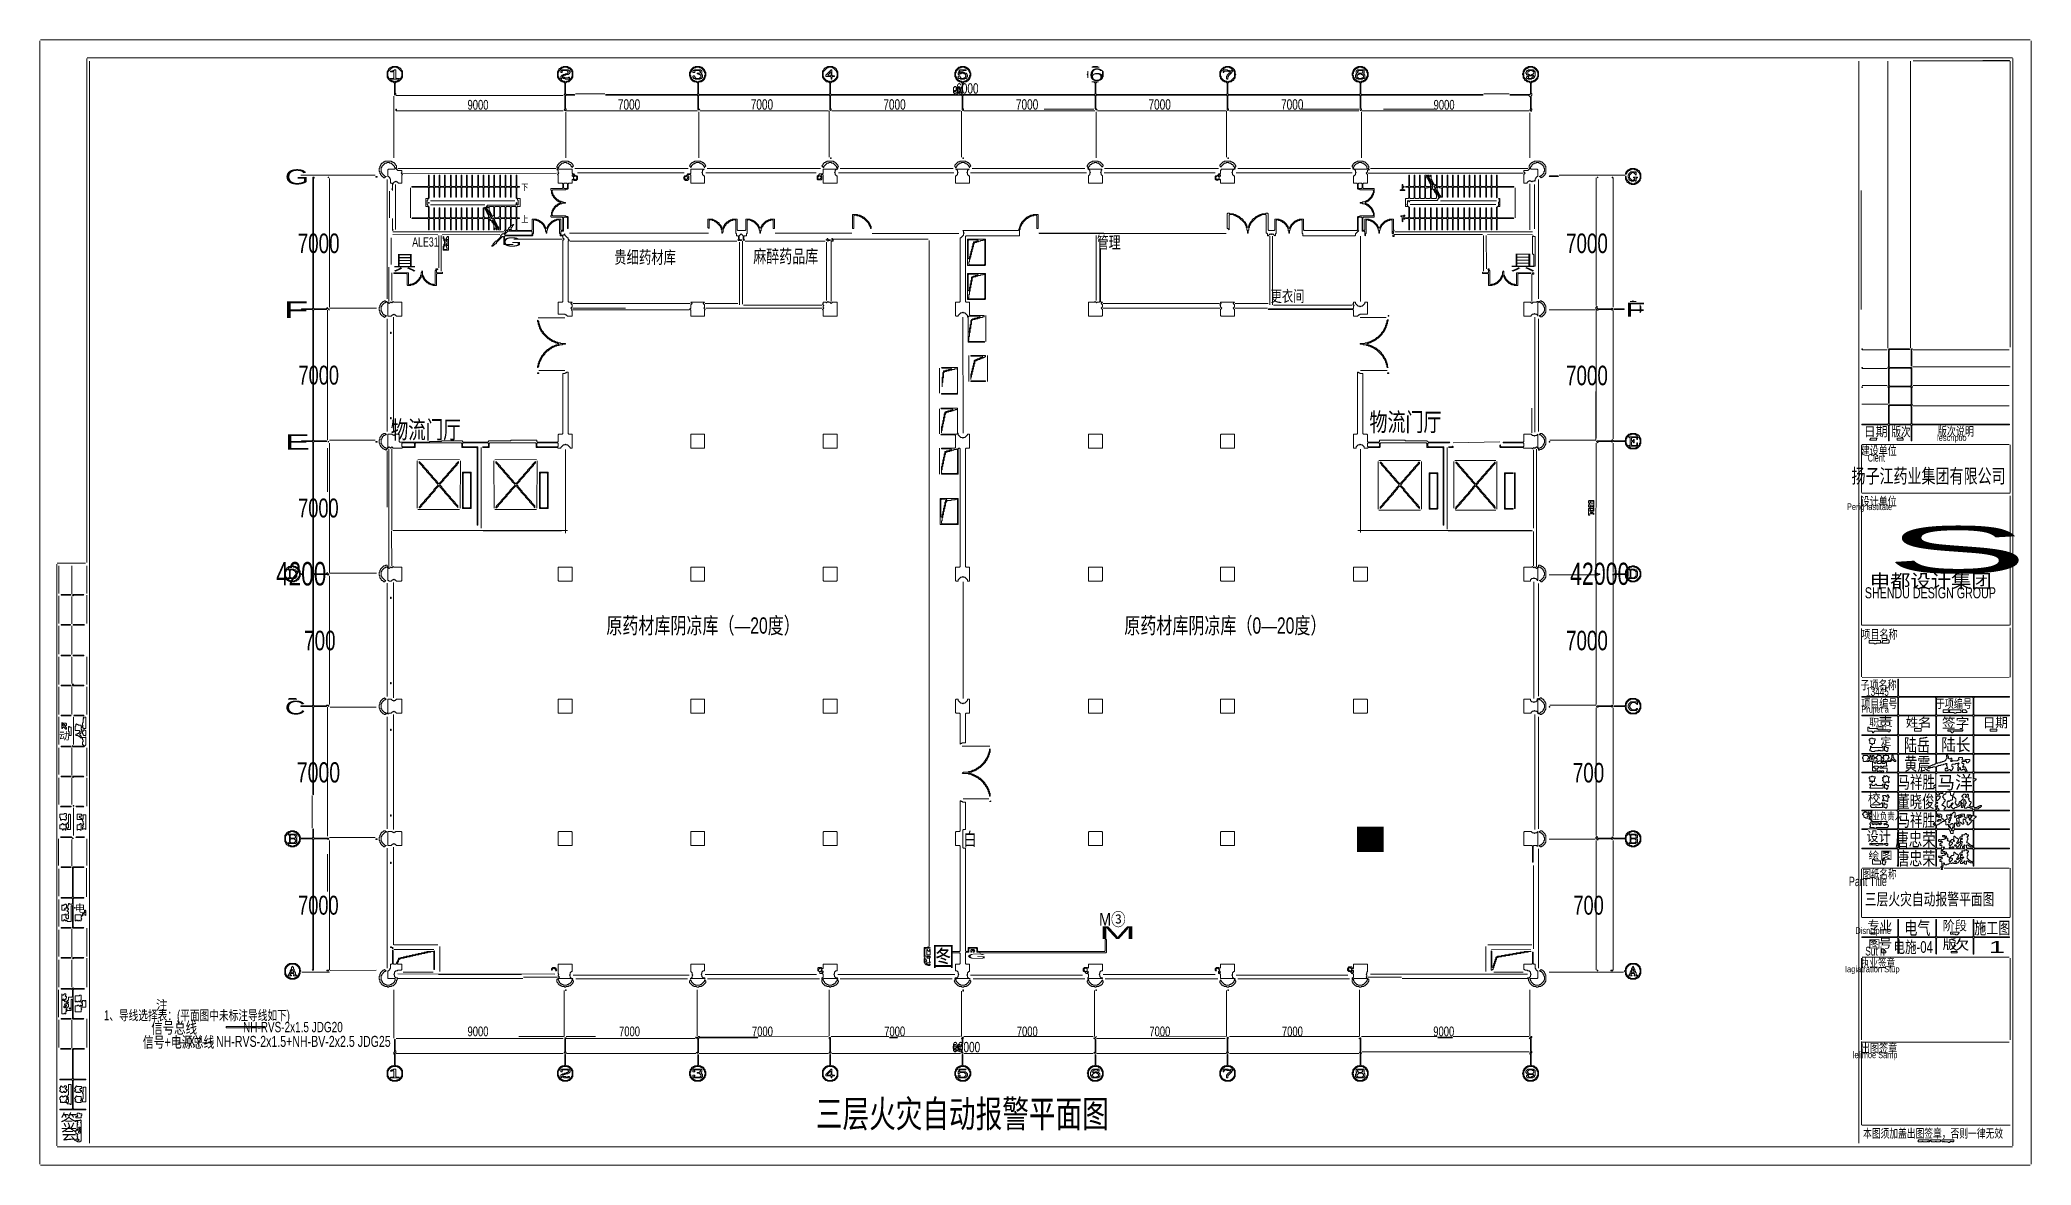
# Model space of a CAD drawing. Extents: x 67 to 3049, y 50 to 1736.
import ezdxf

# ---------------------------------------------------------------- set-up
doc = ezdxf.new("R2010")
doc.units = 0
for name, color, linetype, lineweight in [('OCR_TEXT', 6, 'Continuous', 0), ('TEXT_FALLBACK_OUTLINE', 2, 'Continuous', 0), ('TRACE_CURVE', 6, 'Continuous', 0), ('TRACE_STRAIGHT', 5, 'Continuous', 0), ('TRACE_TEXT_SYMBOL', 6, 'Continuous', 0)]:
    doc.layers.add(name, color=color, linetype=linetype, lineweight=lineweight)
doc.styles.add('wqy-unicode', font='wqy-unicode.lff')

msp = doc.modelspace()

# ---------------------------------------------------------------- texts
at = {"layer": 'OCR_TEXT', "color": 6, "style": 'wqy-unicode'}
for s, height, width, p in [('6000', 15.62, 0.72, (1439.1, 1655.2)), ('6', 18.6, 1.630088, (1638, 1674.2)), ('9000', 14.64, 0.72, (707.4, 1631.2)), ('7000', 15.62, 0.72, (932.5, 1631.2)), ('7000', 15.62, 0.72, (1131.5, 1631.2)), ('7000', 15.62, 0.72, (1330, 1631.2)), ('7000', 15.62, 0.72, (1528.5, 1631.2)), ('7000', 15.62, 0.72, (1727, 1631.2)), ('7000', 15.62, 0.72, (1925.5, 1631.2)), ('9000', 14.64, 0.72, (2153.9, 1631.2)), ('G', 22.5, 1.537563, (434, 1519.3)), ('下', 9.34, 0.800067, (788, 1510.2)), ('上', 9.38, 0.807467, (788, 1462.6)), ('7000', 29.28, 0.72, (453.1, 1416.4)), ('ALE31', 13.68, 0.72, (624.6, 1426.2)), ('G', 13.7, 2.086692, (759, 1426.2)), ('管理', 18.19, 0.72, (1649.5, 1423.3)), ('7000', 29.28, 0.72, (2352.1, 1416.4)), ('具', 22, 1.154849, (596, 1391)), ('贵细药材库', 18.82, 0.72, (927.1, 1400.7)), ('麻醉药品库', 19.77, 0.72, (1135.3, 1401.6)), ('具', 22.8, 1.183205, (2269, 1391.1)), ('F', 25.1, 1.805891, (432, 1319)), ('更衣间', 17.17, 0.72, (1909.9, 1343.3)), ('F', 21.1, 1.736434, (2441, 1321)), ('7000', 28.31, 0.72, (454.3, 1219.4)), ('7000', 29.28, 0.72, (2352.1, 1218.4)), ('物流门厅', 26.66, 0.72, (592.5, 1138.5)), ('物流门厅', 27.44, 0.72, (2057.9, 1149.6)), ('E', 23.1, 1.811931, (434, 1122)), ('日期', 14.3, 0.914309, (2798, 1141.9)), ('版次', 14.24, 0.72, (2839.4, 1141.8)), ('lescriptio', 9.32, 0.72, (2907.6, 1135.1)), ('版次说明', 13.39, 0.72, (2908.9, 1142.8)), ('建设单位', 13.33, 0.72, (2793.4, 1113.8)), ('Clent', 11.18, 0.72, (2803.8, 1104.1)), ('扬子江药业集团有限公司', 21.353, 0.72, (2779.6, 1071.8)), ('7000', 28.31, 0.72, (453.8, 1020.4)), ('设计单位', 13.33, 0.72, (2793.4, 1037.8)), ('Perig Iastitate', 10.064, 0.72, (2772.8, 1031.4)), ('S', 70.4, 3.418463, (2830, 936.9)), ('4200', 35.14, 0.72, (420.7, 918.5)), ('42000', 33.19, 0.72, (2358.2, 919.4)), ('申都设计集团', 20.47, 1.089001, (2807, 914.8)), ('SHENDU DESIGN GROUP', 16.594, 0.72, (2799.6, 899.2)), ('原药材库阴凉库（—20度）', 24.424, 0.72, (915.3, 846.3)), ('原药材库阴凉库（0—20度）', 24.424, 0.72, (1690.8, 846.3)), ('700', 29.28, 0.72, (462.8, 821.4)), ('7000', 29.28, 0.72, (2352.1, 821.4)), ('项目名称', 13.44, 0.72, (2794.4, 838.8)), ('子项名称', 13.44, 0.72, (2792.9, 762.8)), ('C', 20.5, 1.566327, (434, 725.3)), ('项目编号', 13.44, 0.72, (2794.1, 734.8)), ('13445', 12.7, 0.72, (2801.5, 753.2)), ('于项编号', 13.44, 0.72, (2905.7, 734.8)), ('Prujiet a', 9.35, 0.72, (2794.2, 728.1)), ('职', 10.8, 1.034915, (2806, 708.4)), ('责', 12.5, 1.341589, (2819, 707.8)), ('姓', 13.5, 1.004433, (2861, 706.8)), ('名', 13.6, 1.133162, (2879, 706.7)), ('签字', 14.96, 1.003827, (2915, 705)), ('日期', 14.3, 0.971453, (2976, 705.9)), ('动', 11.2, 1.026388, (96, 687.4)), ('thiltr', 6.52, 0.761945, (2816, 703.1)), ('定', 11.1, 1.076178, (2823, 679.3)), ('陆岳', 19.77, 0.72, (2858.1, 669.6)), ('陆长', 18.98, 0.841942, (2914, 670.5)), ('黄震', 19.86, 0.72, (2858.7, 641.5)), ('7000', 30.26, 0.72, (451.8, 623.4)), ('700', 29.28, 0.72, (2362.3, 623.4)), ('马祥胜', 18.98, 0.72, (2848.5, 614.4)), ('马洋', 19.95, 0.976863, (2908, 613.5)), ('校', 13.5, 1.03686, (2804, 592.8)), ('董晓俊', 18.9, 0.72, (2848.1, 585.5)), ('专业负责人', 10.93, 0.72, (2800.1, 567.6)), ('马祥胜', 18.98, 0.72, (2848.5, 557.4)), ('白', 19.8, 0.72, (1450.2, 528.6)), ('■', 35, 1.047619, (2034, 520.2)), ('设计', 15.03, 0.89571, (2802, 535.1)), ('唐忠荣', 20.56, 0.72, (2845.1, 527.7)), ('绘', 11.1, 1.076178, (2805, 508.5)), ('图', 11.6, 1.132802, (2823, 508.5)), ('唐忠荣', 19.77, 0.72, (2846.8, 499.6)), ('Pant Title', 13.98, 0.72, (2775.6, 468.2)), ('图纸名称', 12.65, 0.72, (2795.9, 479.7)), ('7000', 28.31, 0.72, (453.8, 425.4)), ('700', 28.31, 0.72, (2363.2, 425.4)), ('三层火灾自动报警平面图', 17.953, 0.72, (2799.5, 439.6)), ('电', 11.4, 1.036483, (119, 429.2)), ('M③', 19.17, 0.837556, (1653, 408.8)), ('专业', 13.62, 1.013418, (2803, 402.6)), ('电气', 19.77, 0.72, (2858.8, 395.5)), ('阶段', 14.3, 0.933967, (2916, 401.9)), ('M', 19.1, 2.607103, (1653, 389)), ('Disncipline', 10.032, 0.72, (2785.5, 396.4)), ('图', 11.6, 1.132802, (2805, 375.5)), ('号', 13.3, 1.141179, (2820, 375.7)), ('电施-04', 17.55, 0.72, (2842.5, 368.2)), ('版', 14.4, 1.060255, (2916, 373.8)), ('次', 15, 1.37446, (2928, 372.9)), ('施工图', 18.35, 0.72, (2963.4, 396.3)), ('图', 28.9, 0.845825, (1403, 348.6)), ('G', 7.82, 3.651711, (1455, 359.1)), ('执业签章', 12.65, 0.72, (2793.8, 346.6)), ('Sut h', 13.04, 0.72, (2800.1, 364.2)), ('1', 18.1, 1.826707, (2985, 368)), ('Iagiatration Stup', 9.345, 0.72, (2769.7, 339.1)), ('注', 14.4, 0.881078, (241, 282.8)), ('1、导线选择表：(平面图中未标注导线如下)', 14.766, 0.72, (163.1, 267.3)), ('信号+电源总线', 16.61, 0.72, (221.2, 226.2)), ('信号总线', 17.4, 0.72, (234, 247.3)), ('—XY— NH-RVS-2x1.5+NH-BV-2x2.5 JDG25', 16.487, 0.72, (273.5, 227.3)), ('NH-RVS-2x1.5 JDG20', 15.501, 0.72, (371.3, 249.3)), ('9000', 14.64, 0.72, (707.4, 243.2)), ('7000', 14.64, 0.72, (934.3, 243.2)), ('7000', 14.64, 0.72, (1133.3, 243.2)), ('7000', 14.64, 0.72, (1331.3, 243.2)), ('7000', 14.64, 0.72, (1529.8, 243.2)), ('7000', 14.64, 0.72, (1728.3, 243.2)), ('7000', 14.64, 0.72, (1926.8, 243.2)), ('9000', 14.64, 0.72, (2153.4, 243.2)), ('60000', 15.62, 0.72, (1433.2, 219.2)), ('lelimoe Samp', 10.032, 0.72, (2781.6, 210.4)), ('出图签章', 13.44, 0.72, (2793.8, 218.7)), ('三层火灾自动报警平面图', 40.59, 0.72, (1229, 106.8)), ('签', 20.5, 0.896348, (98, 105.7)), ('会', 18.2, 0.960743, (99, 88.3)), ('本图须加盖出图签章，否则一律无效', 12.999, 0.72, (2796.9, 91.2))]:
    msp.add_text(s, height=height, dxfattribs=dict(at, width=width)).set_placement(p)

# ---------------------------------------------------------------- linework, layer by layer
at = {"layer": 'TEXT_FALLBACK_OUTLINE', "color": 2}
msp.add_lwpolyline([(2828, 634), (2828, 632), (2827, 631), (2826, 631), (2826, 630), (2827, 629), (2827, 628), (2826, 627), (2826, 626), (2827, 626), (2828, 625), (2828, 623), (2830, 623), (2831, 624), (2832, 624), (2833, 625), (2835, 623), (2836, 624), (2836, 625), (2835, 626), (2835, 630), (2836, 631), (2836, 632), (2834, 632), (2832, 634), (2830, 632)], close=True, dxfattribs=at)
at = {"layer": 'TRACE_CURVE', "color": 6}
for points in [[(1049, 1696), (1048, 1695), (1046, 1695), (1042, 1691), (1042, 1690), (1041, 1689), (1041, 1688), (1040, 1687), (1040, 1682), (1041, 1681), (1041, 1679), (1042, 1678), (1042, 1677), (1045, 1674), (1046, 1674), (1047, 1673), (1050, 1673), (1052, 1671), (1052, 1655), (1051, 1654), (915, 1654), (914, 1653), (1051, 1653), (1052, 1652), (1052, 1632), (1053, 1631), (1055, 1631), (1053, 1633), (1053, 1652), (1054, 1653), (1249, 1653), (1250, 1652), (1250, 1631), (1251, 1630), (1252, 1631), (1252, 1632), (1251, 1633), (1251, 1652), (1252, 1653), (1447, 1653), (1448, 1652), (1448, 1631), (1449, 1630), (1450, 1631), (1450, 1632), (1449, 1633), (1449, 1652), (1450, 1653), (1646, 1653), (1647, 1652), (1647, 1633), (1648, 1632), (1648, 1631), (1650, 1631), (1648, 1633), (1648, 1652), (1649, 1653), (1844, 1653), (1845, 1652), (1845, 1631), (1846, 1630), (1847, 1631), (1847, 1632), (1846, 1633)], [(1244, 1694), (1243, 1694), (1241, 1692), (1241, 1691), (1239, 1689), (1239, 1680), (1240, 1679), (1240, 1678), (1245, 1673), (1248, 1673), (1250, 1671), (1250, 1655), (1249, 1654), (1054, 1654), (1053, 1655), (1053, 1672), (1054, 1673), (1057, 1673), (1058, 1674), (1059, 1674), (1062, 1677), (1062, 1678), (1063, 1679), (1063, 1681), (1064, 1682), (1064, 1687), (1063, 1688), (1063, 1689), (1062, 1690), (1062, 1691), (1058, 1695), (1056, 1695), (1055, 1696), (1049, 1696)], [(1455, 1694), (1454, 1695), (1453, 1695), (1452, 1696), (1446, 1696), (1445, 1695), (1443, 1695), (1438, 1690), (1438, 1688), (1437, 1687), (1437, 1681), (1438, 1680), (1438, 1679), (1439, 1678), (1439, 1677), (1442, 1674), (1443, 1674), (1444, 1673), (1446, 1673), (1448, 1671), (1448, 1666), (1447, 1665), (1447, 1664), (1446, 1663), (1445, 1664), (1445, 1665), (1444, 1665), (1443, 1666), (1442, 1665), (1441, 1665), (1441, 1661), (1440, 1660), (1439, 1661), (1439, 1665), (1438, 1666), (1437, 1666), (1435, 1664), (1435, 1657), (1437, 1655), (1436, 1654), (1252, 1654), (1251, 1655), (1251, 1671), (1253, 1673), (1255, 1673), (1256, 1674), (1257, 1674), (1261, 1678), (1261, 1679), (1262, 1680), (1262, 1688), (1261, 1689), (1261, 1690), (1260, 1691), (1260, 1692), (1258, 1694), (1257, 1694), (1256, 1695), (1255, 1695), (1254, 1696), (1247, 1696), (1246, 1695), (1245, 1695), (1244, 1694)], [(1855, 1676), (1855, 1677), (1857, 1679), (1857, 1683), (1858, 1684), (1857, 1685), (1857, 1689), (1856, 1690), (1856, 1691), (1853, 1694), (1852, 1694), (1851, 1695), (1850, 1695), (1849, 1696), (1843, 1696), (1842, 1695), (1840, 1695), (1838, 1693), (1837, 1693), (1837, 1692), (1835, 1690), (1835, 1689), (1834, 1688), (1834, 1681), (1835, 1680), (1835, 1678), (1839, 1674), (1840, 1674), (1841, 1673), (1843, 1673), (1845, 1671), (1845, 1655), (1844, 1654), (1649, 1654), (1648, 1655), (1648, 1671), (1650, 1673), (1652, 1673), (1642, 1673), (1645, 1673), (1647, 1671), (1647, 1655), (1646, 1654), (1449, 1654), (1448, 1655), (1448, 1667), (1449, 1668), (1449, 1671), (1451, 1673), (1454, 1673), (1455, 1674), (1456, 1674), (1459, 1677), (1459, 1678), (1460, 1679), (1460, 1681), (1461, 1682), (1461, 1686), (1460, 1687), (1460, 1689), (1459, 1690), (1459, 1691), (1456, 1694), (1455, 1694)], [(1846, 1633), (1846, 1652), (1847, 1653), (2043, 1653), (2044, 1652), (2044, 1634), (2046, 1632), (2044, 1630), (2045, 1630), (2046, 1631), (2046, 1632), (2045, 1633), (2045, 1652), (2046, 1653), (2228, 1653), (2227, 1654), (2046, 1654), (2045, 1655), (2045, 1671), (2047, 1673), (2049, 1673), (2050, 1674), (2051, 1674), (2054, 1677), (2054, 1678), (2055, 1679), (2055, 1680), (2056, 1681), (2056, 1687), (2055, 1688), (2055, 1690), (2050, 1695), (2048, 1695), (2047, 1696), (2041, 1696), (2040, 1695), (2039, 1695), (2038, 1694), (2037, 1694), (2034, 1691), (2034, 1690), (2033, 1689), (2033, 1687), (2032, 1686), (2032, 1683), (2033, 1682), (2033, 1679), (2034, 1678), (2034, 1677), (2037, 1674), (2038, 1674), (2039, 1673), (2042, 1673), (2044, 1671), (2044, 1655), (2043, 1654), (1847, 1654), (1846, 1655), (1846, 1671), (1848, 1673), (1851, 1673), (1853, 1675), (1854, 1675), (1855, 1676)], [(849, 1554), (848, 1553), (847, 1553), (845, 1551), (844, 1551), (844, 1550), (842, 1548), (842, 1547), (841, 1546), (841, 1545), (843, 1543), (841, 1541), (842, 1541), (843, 1540), (843, 1537), (844, 1536), (842, 1534), (843, 1533), (843, 1521), (849, 1521), (850, 1520), (850, 1514), (849, 1513), (832, 1513), (832, 1511), (833, 1510), (833, 1506), (834, 1505), (834, 1503), (836, 1501), (836, 1500), (842, 1494), (843, 1494), (844, 1493), (846, 1493), (847, 1492), (846, 1491), (845, 1491), (844, 1490), (843, 1490), (841, 1488), (840, 1488), (837, 1485), (837, 1484), (835, 1482), (835, 1481), (834, 1480), (834, 1478), (833, 1477), (833, 1473), (832, 1472), (832, 1471), (833, 1470), (849, 1470), (850, 1469), (850, 1451), (849, 1450), (848, 1450), (847, 1451), (847, 1467), (841, 1467), (840, 1466), (838, 1466), (837, 1465)], [(835, 1479), (836, 1480), (836, 1481), (838, 1483), (838, 1484), (840, 1486), (841, 1486), (844, 1489), (845, 1489), (846, 1490), (848, 1490), (849, 1491), (854, 1491), (854, 1492), (851, 1492), (850, 1493), (848, 1493), (847, 1494), (845, 1494), (843, 1496), (842, 1496), (837, 1501), (837, 1502), (835, 1504), (835, 1506), (834, 1507), (834, 1510), (835, 1511), (854, 1511), (855, 1512), (857, 1512), (858, 1513), (858, 1520), (859, 1521), (864, 1521), (864, 1526), (865, 1527), (867, 1525), (870, 1525), (872, 1527), (872, 1531), (871, 1532), (869, 1532), (867, 1534), (867, 1535), (865, 1535), (864, 1536), (864, 1542), (844, 1542), (843, 1543), (843, 1544), (844, 1545), (844, 1546), (849, 1551), (851, 1551), (852, 1552), (855, 1552), (856, 1551), (858, 1551), (860, 1549), (861, 1549), (862, 1548), (862, 1547), (864, 1545)], [(864, 1545), (864, 1544), (864, 1545), (866, 1547), (865, 1548), (865, 1549), (862, 1552), (861, 1552), (860, 1553), (859, 1553), (858, 1554), (849, 1554)], [(2040, 1554), (2039, 1553), (2038, 1553), (2037, 1552), (2036, 1552), (2033, 1549), (2033, 1548), (2032, 1547), (2032, 1546), (2033, 1545), (2033, 1544), (2034, 1543), (2033, 1542), (2035, 1542), (2037, 1540), (2037, 1538), (2038, 1537), (2037, 1536), (2037, 1534), (2035, 1532), (2034, 1532), (2034, 1521), (2039, 1521), (2040, 1520), (2040, 1513), (2041, 1512), (2043, 1512), (2044, 1511), (2063, 1511), (2064, 1510), (2064, 1507), (2063, 1506), (2063, 1505), (2062, 1504), (2062, 1503), (2061, 1502), (2061, 1501), (2055, 1495), (2054, 1495), (2053, 1494), (2052, 1494), (2051, 1493), (2048, 1493), (2047, 1492), (2044, 1492), (2044, 1491), (2047, 1491), (2048, 1490), (2051, 1490), (2052, 1489), (2053, 1489), (2055, 1487), (2056, 1487), (2061, 1482), (2061, 1481), (2062, 1480), (2062, 1479), (2063, 1478), (2063, 1477), (2064, 1476), (2064, 1473), (2063, 1472), (2044, 1472), (2043, 1471)], [(2071, 1455), (2071, 1456), (2070, 1457), (2070, 1458), (2064, 1464), (2063, 1464), (2062, 1465), (2061, 1465), (2060, 1466), (2058, 1466), (2057, 1467), (2051, 1467), (2051, 1451), (2050, 1450), (2049, 1450), (2048, 1451), (2048, 1469), (2049, 1470), (2065, 1470), (2065, 1476), (2064, 1477), (2064, 1479), (2063, 1480), (2063, 1481), (2062, 1482), (2062, 1483), (2056, 1489), (2055, 1489), (2054, 1490), (2053, 1490), (2052, 1491), (2052, 1492), (2053, 1493), (2054, 1493), (2055, 1494), (2056, 1494), (2062, 1500), (2062, 1501), (2063, 1502), (2063, 1503), (2064, 1504), (2064, 1506), (2065, 1507), (2065, 1513), (2049, 1513), (2048, 1514), (2048, 1520), (2049, 1521), (2055, 1521), (2055, 1534), (2053, 1536), (2055, 1538), (2055, 1540), (2056, 1541), (2058, 1541), (2056, 1543), (2057, 1544), (2057, 1546), (2056, 1547), (2056, 1548), (2051, 1553), (2049, 1553), (2048, 1554), (2040, 1554)], [(672, 1516), (667, 1516), (666, 1517), (666, 1533), (665, 1533), (665, 1517), (664, 1516), (659, 1516), (658, 1517), (658, 1533), (657, 1533), (657, 1517), (656, 1516), (651, 1516), (650, 1517), (650, 1533), (649, 1533), (649, 1517), (648, 1516), (624, 1516), (624, 1515), (648, 1515), (649, 1514), (649, 1499), (648, 1498), (645, 1498), (645, 1486), (648, 1486), (649, 1485), (649, 1470), (648, 1469), (625, 1469), (624, 1468), (648, 1468), (649, 1467), (649, 1451), (650, 1451), (650, 1467), (651, 1468), (656, 1468), (657, 1467), (657, 1451), (658, 1451), (658, 1467), (659, 1468), (664, 1468), (665, 1467), (665, 1451), (666, 1451), (666, 1467), (667, 1468), (672, 1468), (673, 1467), (673, 1451), (674, 1451), (674, 1467), (675, 1468), (681, 1468), (682, 1467), (682, 1451), (683, 1451), (683, 1467), (684, 1468), (689, 1468)], [(757, 1533), (756, 1533), (756, 1517), (755, 1516), (749, 1516), (748, 1517), (748, 1533), (747, 1533), (747, 1517), (746, 1516), (741, 1516), (740, 1517), (740, 1533), (739, 1533), (739, 1517), (738, 1516), (733, 1516), (732, 1517), (732, 1533), (731, 1533), (731, 1517), (730, 1516), (725, 1516), (724, 1517), (724, 1533), (723, 1533), (723, 1517), (722, 1516), (716, 1516), (715, 1517), (715, 1533), (714, 1533), (714, 1517), (713, 1516), (708, 1516), (707, 1517), (707, 1533), (706, 1533), (706, 1517), (705, 1516), (700, 1516), (699, 1517), (699, 1533), (698, 1533), (698, 1517), (697, 1516), (692, 1516), (691, 1517), (691, 1533), (690, 1533), (690, 1517), (689, 1516), (684, 1516), (683, 1517), (683, 1533), (682, 1533), (682, 1517), (681, 1516), (675, 1516), (674, 1517), (674, 1533), (673, 1533), (673, 1517), (672, 1516)], [(837, 1465), (836, 1465), (835, 1464), (834, 1464), (828, 1458), (828, 1457), (827, 1456), (827, 1455), (825, 1453), (824, 1454), (824, 1455), (823, 1456), (823, 1457), (822, 1458), (822, 1459), (818, 1463), (817, 1463), (815, 1465), (814, 1465), (813, 1466), (811, 1466), (810, 1467), (804, 1467), (804, 1451), (803, 1450), (782, 1450), (781, 1451), (781, 1467), (782, 1468), (785, 1468), (785, 1469), (782, 1469), (781, 1470), (781, 1485), (782, 1486), (786, 1486), (786, 1498), (782, 1498), (781, 1499), (781, 1514), (782, 1515), (785, 1515), (785, 1516), (782, 1516), (781, 1517), (781, 1533), (780, 1533), (780, 1517), (779, 1516), (774, 1516), (773, 1517), (773, 1533), (772, 1533), (772, 1517), (771, 1516), (766, 1516), (765, 1517), (765, 1533), (764, 1533), (764, 1517), (763, 1516), (758, 1516), (757, 1517), (757, 1533)], [(2117, 1533), (2117, 1517), (2116, 1516), (2113, 1516), (2112, 1515), (2116, 1515), (2117, 1514), (2117, 1499), (2116, 1498), (2112, 1498), (2112, 1486), (2116, 1486), (2117, 1485), (2117, 1470), (2116, 1469), (2112, 1469), (2111, 1468), (2109, 1470), (2111, 1472), (2111, 1473), (2110, 1473), (2109, 1472), (2105, 1472), (2105, 1471), (2106, 1471), (2107, 1470), (2107, 1464), (2108, 1463), (2108, 1467), (2109, 1468), (2110, 1467), (2111, 1467), (2111, 1468), (2112, 1469), (2113, 1468), (2116, 1468), (2117, 1467), (2117, 1451), (2118, 1451), (2118, 1467), (2119, 1468), (2124, 1468), (2125, 1467), (2125, 1451), (2126, 1451), (2126, 1467), (2127, 1468), (2132, 1468), (2133, 1467), (2133, 1451), (2134, 1451), (2134, 1467), (2135, 1468), (2140, 1468), (2141, 1467), (2141, 1451), (2142, 1451), (2142, 1467), (2143, 1468), (2148, 1468), (2149, 1467), (2149, 1451), (2150, 1451), (2150, 1467)], [(2124, 1516), (2119, 1516), (2118, 1517), (2118, 1533), (2117, 1533)], [(2191, 1533), (2190, 1533), (2190, 1517), (2189, 1516), (2184, 1516), (2183, 1517), (2183, 1533), (2182, 1533), (2182, 1517), (2181, 1516), (2176, 1516), (2175, 1517), (2175, 1533), (2174, 1533), (2174, 1517), (2173, 1516), (2168, 1516), (2167, 1517), (2167, 1533), (2166, 1533), (2166, 1517), (2165, 1516), (2161, 1516), (2160, 1515), (2159, 1516), (2159, 1533), (2158, 1533), (2158, 1519), (2157, 1518), (2156, 1519), (2155, 1518), (2154, 1519), (2154, 1520), (2153, 1521), (2153, 1522), (2152, 1523), (2152, 1524), (2151, 1525), (2151, 1526), (2150, 1527), (2150, 1533), (2149, 1533), (2149, 1532), (2148, 1531), (2147, 1532), (2147, 1533), (2145, 1533), (2144, 1532), (2143, 1533), (2141, 1533), (2141, 1517), (2140, 1516), (2135, 1516), (2134, 1517), (2134, 1533), (2133, 1533), (2133, 1517), (2132, 1516), (2127, 1516), (2126, 1517), (2126, 1533), (2125, 1533), (2125, 1517), (2124, 1516)], [(2232, 1514), (2232, 1500), (2233, 1500), (2233, 1514), (2234, 1515), (2239, 1515), (2240, 1514), (2240, 1500), (2241, 1500), (2241, 1514), (2242, 1515), (2247, 1515), (2248, 1514), (2248, 1500), (2249, 1499), (2249, 1514), (2250, 1515), (2274, 1515), (2274, 1516), (2250, 1516), (2249, 1517), (2249, 1533), (2248, 1533), (2248, 1517), (2247, 1516), (2242, 1516), (2241, 1517), (2241, 1533), (2240, 1533), (2240, 1517), (2239, 1516), (2234, 1516), (2233, 1517), (2233, 1533), (2232, 1533), (2232, 1517), (2231, 1516), (2225, 1516), (2224, 1517), (2224, 1533), (2223, 1533), (2223, 1517), (2222, 1516), (2217, 1516), (2216, 1517), (2216, 1533), (2215, 1533), (2215, 1517), (2214, 1516), (2209, 1516), (2208, 1517), (2208, 1533), (2207, 1533), (2207, 1517), (2206, 1516), (2201, 1516), (2200, 1517), (2200, 1533), (2199, 1533), (2199, 1517), (2198, 1516), (2192, 1516), (2191, 1517), (2191, 1533)], [(713, 1469), (708, 1469), (707, 1470), (707, 1484), (706, 1484), (706, 1470), (705, 1469), (700, 1469), (699, 1470), (699, 1484), (698, 1484), (698, 1470), (697, 1469), (692, 1469), (691, 1470), (691, 1484), (690, 1484), (690, 1470), (689, 1469), (684, 1469), (683, 1470), (683, 1484), (682, 1484), (682, 1470), (681, 1469), (675, 1469), (674, 1470), (674, 1484), (673, 1484), (673, 1470), (672, 1469), (667, 1469), (666, 1470), (666, 1484), (665, 1484), (665, 1470), (664, 1469), (659, 1469), (658, 1470), (658, 1484), (657, 1484), (657, 1470), (656, 1469), (651, 1469), (650, 1470), (650, 1485), (648, 1487), (648, 1488), (647, 1489), (647, 1495), (648, 1496), (648, 1497), (650, 1499), (650, 1514)], [(650, 1514), (651, 1515), (656, 1515), (657, 1514), (657, 1500), (658, 1500), (658, 1514), (659, 1515), (664, 1515), (665, 1514), (665, 1500), (666, 1500), (666, 1514), (667, 1515), (672, 1515), (673, 1514), (673, 1500), (674, 1500), (674, 1514), (675, 1515), (681, 1515), (682, 1514), (682, 1500), (683, 1500), (683, 1514), (684, 1515), (689, 1515), (690, 1514), (690, 1500), (691, 1500), (691, 1514), (692, 1515), (697, 1515), (698, 1514), (698, 1500), (699, 1500), (699, 1514), (700, 1515), (705, 1515), (706, 1514), (706, 1500), (707, 1500), (707, 1514), (708, 1515), (713, 1515), (714, 1514), (714, 1500), (715, 1500), (715, 1514), (716, 1515), (722, 1515), (723, 1514), (723, 1500), (724, 1500), (724, 1514), (725, 1515), (730, 1515), (731, 1514), (731, 1500), (732, 1500), (732, 1514), (733, 1515), (738, 1515), (739, 1514)], [(739, 1514), (739, 1500), (740, 1500), (740, 1514), (741, 1515), (746, 1515), (747, 1514), (747, 1500), (748, 1500), (748, 1514), (749, 1515), (755, 1515), (756, 1514), (756, 1500), (757, 1500), (757, 1514), (758, 1515), (763, 1515), (764, 1514), (764, 1500), (765, 1500), (765, 1514), (766, 1515), (771, 1515), (772, 1514), (772, 1500), (773, 1500), (773, 1514), (774, 1515), (779, 1515), (780, 1514), (780, 1499), (782, 1497), (782, 1496), (783, 1495), (783, 1489), (782, 1488), (781, 1489), (781, 1492), (780, 1491), (780, 1489), (779, 1488), (737, 1488), (737, 1487), (736, 1486), (736, 1485), (735, 1484), (734, 1485), (733, 1484), (731, 1484), (731, 1470), (730, 1469), (725, 1469), (724, 1470), (724, 1484), (723, 1484), (723, 1470), (722, 1469), (716, 1469), (715, 1470), (715, 1484), (714, 1484), (714, 1470), (713, 1469)], [(2118, 1485), (2117, 1485), (2115, 1487), (2115, 1488), (2114, 1489), (2115, 1490), (2115, 1494), (2116, 1495), (2117, 1494), (2117, 1493), (2118, 1493), (2118, 1494), (2119, 1495), (2159, 1495), (2160, 1496), (2160, 1497), (2163, 1500), (2167, 1500), (2167, 1514), (2168, 1515), (2173, 1515), (2174, 1514), (2174, 1500), (2175, 1500), (2175, 1514), (2176, 1515), (2181, 1515), (2182, 1514), (2182, 1500), (2183, 1500), (2183, 1514), (2184, 1515), (2189, 1515), (2190, 1514), (2190, 1500), (2191, 1500), (2191, 1514), (2192, 1515), (2198, 1515), (2199, 1514), (2199, 1500), (2200, 1500), (2200, 1514), (2201, 1515), (2206, 1515), (2207, 1514), (2207, 1500), (2208, 1500), (2208, 1514), (2209, 1515), (2214, 1515), (2215, 1514), (2215, 1500), (2216, 1500), (2216, 1514), (2217, 1515), (2222, 1515), (2223, 1514), (2223, 1500), (2224, 1500), (2224, 1514), (2225, 1515), (2231, 1515), (2232, 1514)], [(2240, 1467), (2240, 1451), (2241, 1451), (2241, 1467), (2242, 1468), (2247, 1468), (2248, 1467), (2248, 1451), (2249, 1451), (2249, 1467), (2250, 1468), (2274, 1468), (2273, 1469), (2250, 1469), (2249, 1470), (2249, 1485), (2250, 1486), (2253, 1486), (2253, 1498), (2251, 1498), (2252, 1497), (2252, 1496), (2253, 1495), (2252, 1494), (2252, 1493), (2251, 1492), (2251, 1490), (2252, 1489), (2251, 1488), (2251, 1487), (2249, 1485), (2248, 1485), (2248, 1470), (2247, 1469), (2242, 1469), (2241, 1470), (2241, 1484), (2240, 1484), (2240, 1470), (2239, 1469), (2234, 1469), (2233, 1470), (2233, 1484), (2232, 1484), (2232, 1470), (2231, 1469), (2225, 1469), (2224, 1470), (2224, 1484), (2223, 1484), (2223, 1470), (2222, 1469), (2217, 1469), (2216, 1470), (2216, 1484), (2215, 1484), (2215, 1470), (2214, 1469), (2209, 1469), (2208, 1470), (2208, 1484), (2207, 1484), (2207, 1470), (2206, 1469)], [(689, 1468), (690, 1467), (690, 1451), (691, 1451), (691, 1467), (692, 1468), (697, 1468), (698, 1467), (698, 1451), (699, 1451), (699, 1467), (700, 1468), (705, 1468), (706, 1467), (706, 1451), (707, 1451), (707, 1467), (708, 1468), (713, 1468), (714, 1467), (714, 1451), (715, 1451), (715, 1467), (716, 1468), (722, 1468), (723, 1467), (723, 1451), (724, 1451), (724, 1467), (725, 1468), (730, 1468), (731, 1467), (731, 1451), (732, 1451), (732, 1467), (733, 1468), (738, 1468), (739, 1467), (739, 1451), (740, 1451), (740, 1464), (741, 1465), (743, 1465), (744, 1464), (744, 1463), (746, 1461), (746, 1460), (747, 1459), (747, 1451), (748, 1451), (748, 1453), (749, 1454), (750, 1453), (750, 1452), (751, 1451), (752, 1451), (752, 1452), (753, 1453), (754, 1452), (754, 1451), (757, 1451), (757, 1467), (758, 1468), (763, 1468)], [(763, 1468), (764, 1467), (764, 1451), (763, 1450), (765, 1448), (762, 1445), (760, 1445), (757, 1442), (758, 1441), (751, 1434), (749, 1434), (749, 1433), (746, 1430), (746, 1429), (744, 1427), (744, 1426), (745, 1427), (746, 1427), (749, 1430), (750, 1430), (751, 1431), (751, 1432), (760, 1441), (761, 1441), (762, 1440), (762, 1429), (776, 1429), (764, 1429), (763, 1430), (763, 1441), (764, 1442), (804, 1442), (805, 1443), (805, 1445), (806, 1446), (806, 1465), (807, 1466), (809, 1466), (810, 1465), (812, 1465), (813, 1464), (814, 1464), (816, 1462), (817, 1462), (821, 1458), (821, 1457), (822, 1456), (822, 1455), (823, 1454), (823, 1453), (824, 1452), (824, 1449), (825, 1448), (825, 1446), (826, 1446), (826, 1450), (827, 1451), (827, 1453), (828, 1454), (828, 1455), (829, 1456), (829, 1457), (835, 1463), (836, 1463)], [(836, 1463), (837, 1464), (838, 1464), (839, 1465), (840, 1465), (841, 1466), (844, 1466), (845, 1465), (845, 1446), (846, 1445), (846, 1442), (849, 1442), (850, 1441), (850, 1439), (852, 1437), (850, 1435), (850, 1344), (849, 1343), (843, 1343), (843, 1325), (853, 1325), (854, 1324), (855, 1324), (857, 1322), (864, 1322), (864, 1330), (863, 1331), (864, 1332), (862, 1334), (864, 1336), (864, 1339), (862, 1341), (864, 1343), (859, 1343), (858, 1344), (858, 1434), (860, 1436), (859, 1436), (858, 1437), (858, 1439), (857, 1439), (853, 1443), (853, 1445), (851, 1443), (848, 1443), (847, 1444), (847, 1448), (848, 1449), (851, 1449), (851, 1469), (852, 1470), (856, 1470), (857, 1469), (857, 1453), (858, 1453), (858, 1470), (857, 1471), (855, 1471), (854, 1472), (835, 1472), (834, 1473), (834, 1477), (835, 1478), (835, 1479)], [(1555, 1474), (1554, 1473), (1551, 1473), (1550, 1472), (1549, 1472), (1548, 1471), (1547, 1471), (1546, 1470), (1545, 1470), (1537, 1462), (1537, 1461), (1536, 1460), (1536, 1459), (1535, 1458), (1535, 1456), (1534, 1455), (1534, 1453), (1533, 1452), (1533, 1451), (1532, 1450), (1449, 1450), (1450, 1449), (1450, 1447), (1451, 1446), (1450, 1445), (1450, 1443), (1446, 1439), (1445, 1439), (1445, 1344), (1444, 1343), (1438, 1343), (1438, 1323), (1439, 1322), (1442, 1322), (1442, 1323), (1446, 1327), (1448, 1327), (1449, 1328), (1450, 1327), (1452, 1327), (1456, 1323), (1456, 1321), (1457, 1320), (1457, 1283), (1482, 1283), (1481, 1284), (1458, 1284), (1457, 1285), (1458, 1286), (1458, 1291), (1459, 1292), (1459, 1297), (1460, 1298), (1460, 1303), (1461, 1304), (1461, 1309), (1462, 1310), (1462, 1315), (1464, 1317), (1467, 1317), (1468, 1318), (1471, 1318), (1472, 1319), (1474, 1319)], [(1474, 1319), (1475, 1320), (1478, 1320), (1479, 1321), (1481, 1321), (1481, 1323), (1460, 1323), (1459, 1324), (1459, 1343), (1454, 1343), (1453, 1344), (1453, 1441), (1454, 1442), (1534, 1442), (1534, 1451), (1535, 1452), (1535, 1455), (1536, 1456), (1536, 1457), (1537, 1458), (1537, 1459), (1539, 1461), (1539, 1462), (1545, 1468), (1546, 1468), (1548, 1470), (1549, 1470), (1550, 1471), (1551, 1471), (1552, 1472), (1555, 1472), (1556, 1473), (1559, 1473), (1560, 1472), (1560, 1453), (1562, 1453), (1562, 1474), (1555, 1474)], [(1873, 1459), (1873, 1460), (1872, 1461), (1872, 1462), (1869, 1465), (1869, 1466), (1867, 1468), (1866, 1468), (1863, 1471), (1862, 1471), (1861, 1472), (1860, 1472), (1859, 1473), (1858, 1473), (1857, 1474), (1855, 1474), (1854, 1475), (1849, 1475), (1848, 1476), (1846, 1476), (1845, 1475), (1845, 1453), (1846, 1453), (1848, 1451), (1848, 1473), (1849, 1474), (1854, 1474), (1855, 1473), (1856, 1473), (1857, 1472), (1858, 1472), (1859, 1471), (1860, 1471), (1861, 1470), (1862, 1470), (1871, 1461), (1871, 1460), (1872, 1459), (1872, 1458), (1873, 1457), (1873, 1455), (1874, 1454), (1874, 1451), (1875, 1450), (1875, 1446), (1876, 1446), (1876, 1450), (1877, 1451), (1877, 1454), (1878, 1455), (1878, 1457), (1879, 1458), (1879, 1459), (1880, 1460), (1880, 1461), (1889, 1470), (1890, 1470), (1891, 1471), (1892, 1471), (1893, 1472), (1894, 1472), (1895, 1473), (1896, 1473), (1897, 1474)], [(2043, 1471), (2041, 1471), (2040, 1470), (2040, 1451), (2039, 1450), (1960, 1450), (1959, 1451), (1959, 1467), (1953, 1467), (1952, 1466), (1950, 1466), (1949, 1465), (1948, 1465), (1947, 1464), (1946, 1464), (1940, 1458), (1940, 1457), (1939, 1456), (1939, 1455), (1937, 1453), (1936, 1454), (1936, 1456), (1934, 1458), (1934, 1459), (1929, 1464), (1928, 1464), (1927, 1465), (1926, 1465), (1925, 1466), (1923, 1466), (1922, 1467), (1916, 1467), (1916, 1451), (1915, 1450), (1907, 1450), (1906, 1451), (1906, 1475), (1905, 1476), (1903, 1476), (1902, 1475), (1897, 1475), (1896, 1474), (1894, 1474), (1893, 1473), (1892, 1473), (1891, 1472), (1890, 1472), (1889, 1471), (1888, 1471), (1885, 1468), (1884, 1468), (1882, 1466), (1882, 1465), (1879, 1462), (1879, 1461), (1878, 1460), (1878, 1459), (1877, 1458), (1877, 1456), (1876, 1455), (1875, 1455), (1874, 1456), (1874, 1458), (1873, 1459)], [(1897, 1474), (1902, 1474), (1903, 1473), (1903, 1446), (1904, 1446), (1905, 1445), (1905, 1442), (1906, 1442), (1909, 1445), (1910, 1444), (1911, 1445), (1912, 1444), (1913, 1445), (1916, 1442), (1917, 1443), (1917, 1445), (1918, 1446), (1918, 1465), (1919, 1466), (1921, 1466), (1922, 1465), (1924, 1465), (1925, 1464), (1926, 1464), (1928, 1462), (1929, 1462), (1933, 1458), (1933, 1457), (1935, 1455), (1935, 1454), (1936, 1453), (1936, 1450), (1937, 1449), (1937, 1446), (1938, 1446), (1938, 1450), (1939, 1451), (1939, 1453), (1940, 1454), (1940, 1455), (1941, 1456), (1941, 1457), (1947, 1463), (1948, 1463), (1949, 1464), (1950, 1464), (1951, 1465), (1953, 1465), (1954, 1466), (1956, 1466), (1957, 1465), (1957, 1446), (1958, 1445), (1958, 1442), (2036, 1442), (2037, 1443), (2037, 1445), (2041, 1449), (2042, 1449), (2041, 1450), (2041, 1469), (2042, 1470), (2046, 1470), (2047, 1469)], [(2047, 1469), (2047, 1449), (2050, 1449), (2051, 1448), (2051, 1443), (2052, 1442), (2052, 1445), (2053, 1446), (2053, 1465), (2054, 1466), (2056, 1466), (2057, 1465), (2059, 1465), (2060, 1464), (2061, 1464), (2062, 1463), (2063, 1463), (2069, 1457), (2069, 1456), (2070, 1455), (2070, 1454), (2071, 1453), (2071, 1451), (2072, 1450), (2072, 1446), (2073, 1446), (2073, 1450), (2074, 1451), (2074, 1453), (2075, 1454), (2075, 1455), (2076, 1456), (2076, 1457), (2082, 1463), (2083, 1463), (2084, 1464), (2085, 1464), (2086, 1465), (2088, 1465), (2089, 1466), (2091, 1466), (2092, 1465), (2092, 1446), (2093, 1445), (2094, 1446), (2094, 1447), (2093, 1448), (2095, 1450), (2094, 1451), (2094, 1467), (2088, 1467), (2087, 1466), (2085, 1466), (2084, 1465), (2083, 1465), (2082, 1464), (2081, 1464), (2075, 1458), (2075, 1457), (2074, 1456), (2074, 1455), (2073, 1454), (2072, 1454), (2071, 1455)], [(2206, 1469), (2201, 1469), (2200, 1470), (2200, 1484), (2199, 1484), (2199, 1470), (2198, 1469), (2192, 1469), (2191, 1470), (2191, 1484), (2190, 1484), (2190, 1470), (2189, 1469), (2184, 1469), (2183, 1470), (2183, 1484), (2182, 1484), (2182, 1470), (2181, 1469), (2176, 1469), (2175, 1470), (2175, 1484), (2174, 1484), (2174, 1470), (2173, 1469), (2168, 1469), (2167, 1470), (2167, 1484), (2166, 1484), (2166, 1470), (2165, 1469), (2160, 1469), (2159, 1470), (2159, 1484), (2158, 1484), (2158, 1470), (2157, 1469), (2151, 1469), (2150, 1470), (2150, 1484), (2149, 1484), (2149, 1470), (2148, 1469), (2143, 1469), (2142, 1470), (2142, 1484), (2141, 1484), (2141, 1470), (2140, 1469), (2135, 1469), (2134, 1470), (2134, 1484), (2133, 1484), (2133, 1470), (2132, 1469), (2127, 1469), (2126, 1470), (2126, 1484), (2125, 1484), (2125, 1470), (2124, 1469), (2119, 1469), (2118, 1470), (2118, 1485)], [(2150, 1467), (2151, 1468), (2157, 1468), (2158, 1467), (2158, 1451), (2159, 1451), (2159, 1467), (2160, 1468), (2165, 1468), (2166, 1467), (2166, 1451), (2167, 1451), (2167, 1467), (2168, 1468), (2173, 1468), (2174, 1467), (2174, 1451), (2175, 1451), (2175, 1467), (2176, 1468), (2181, 1468), (2182, 1467), (2182, 1451), (2183, 1451), (2183, 1467), (2184, 1468), (2189, 1468), (2190, 1467), (2190, 1451), (2191, 1451), (2191, 1467), (2192, 1468), (2198, 1468), (2199, 1467), (2199, 1451), (2200, 1451), (2200, 1467), (2201, 1468), (2206, 1468), (2207, 1467), (2207, 1451), (2208, 1451), (2208, 1467), (2209, 1468), (2214, 1468), (2215, 1467), (2215, 1451), (2216, 1451), (2216, 1467), (2217, 1468), (2222, 1468), (2223, 1467), (2223, 1451), (2224, 1451), (2224, 1467), (2225, 1468), (2231, 1468), (2232, 1467), (2232, 1451), (2233, 1451), (2233, 1467), (2234, 1468), (2239, 1468), (2240, 1467)], [(576, 1137), (575, 1136), (575, 1132), (576, 1131), (576, 1129), (577, 1128), (577, 1127), (581, 1123), (582, 1123), (583, 1122), (584, 1122), (585, 1121), (590, 1126), (592, 1124), (594, 1126), (596, 1124), (609, 1124), (610, 1125), (629, 1125), (629, 1131), (630, 1132), (698, 1132), (699, 1131), (699, 1125), (721, 1125), (722, 1124), (722, 1009), (723, 1009), (723, 1126), (701, 1126), (700, 1127), (700, 1131), (701, 1132), (738, 1132), (739, 1131), (739, 1127), (738, 1126), (730, 1126), (731, 1125), (740, 1125), (740, 1131), (741, 1132), (809, 1132), (810, 1131), (810, 1125), (842, 1125), (843, 1124), (847, 1124), (847, 1125), (851, 1129), (853, 1129), (854, 1130), (855, 1129), (857, 1129), (861, 1125), (861, 1124), (864, 1124), (864, 1145), (859, 1145), (858, 1146), (858, 1238), (856, 1238)], [(856, 1238), (855, 1237), (854, 1237), (853, 1236), (850, 1236), (850, 1146), (849, 1145), (844, 1145), (843, 1144), (843, 1134), (842, 1133), (812, 1133), (811, 1134), (811, 1136), (773, 1136), (772, 1135), (739, 1135), (739, 1134), (738, 1133), (701, 1133), (700, 1134), (700, 1135), (669, 1135), (668, 1134), (651, 1134), (650, 1133), (606, 1133), (605, 1134), (605, 1145), (600, 1145), (599, 1144), (598, 1144), (597, 1143), (596, 1144), (595, 1144), (594, 1145), (588, 1145), (588, 1125), (587, 1124), (585, 1124), (584, 1125), (583, 1125), (579, 1129), (579, 1130), (578, 1131), (578, 1137), (579, 1138), (579, 1139), (580, 1140), (580, 1141), (582, 1143), (583, 1143), (584, 1144), (585, 1144), (586, 1145), (585, 1145), (584, 1146), (582, 1146), (581, 1145), (580, 1145), (578, 1143), (578, 1142), (576, 1140), (576, 1137)], [(1416, 1184), (1417, 1183), (1433, 1183), (1434, 1182), (1433, 1181), (1431, 1181), (1430, 1180), (1427, 1180), (1426, 1179), (1424, 1179), (1423, 1178), (1422, 1178), (1422, 1176), (1421, 1175), (1421, 1171), (1420, 1170), (1420, 1166), (1419, 1165), (1419, 1161), (1418, 1160), (1418, 1157), (1417, 1156), (1417, 1147), (1417, 1150), (1418, 1151), (1418, 1155), (1419, 1156), (1419, 1160), (1420, 1161), (1420, 1164), (1421, 1165), (1421, 1169), (1422, 1170), (1422, 1174), (1423, 1175), (1423, 1176), (1425, 1178), (1427, 1178), (1428, 1179), (1431, 1179), (1432, 1180), (1434, 1180), (1435, 1181), (1437, 1181), (1438, 1182), (1440, 1182), (1441, 1181), (1441, 1146), (1440, 1145), (1417, 1145), (1416, 1144), (1437, 1144), (1438, 1143), (1438, 1125), (1437, 1124), (1417, 1124), (1417, 1123), (1431, 1123), (1432, 1122), (1431, 1121), (1429, 1121), (1428, 1120), (1425, 1120), (1424, 1119)], [(1424, 1119), (1422, 1119), (1422, 1116), (1421, 1115), (1421, 1111), (1420, 1110), (1420, 1107), (1419, 1106), (1419, 1102), (1418, 1101), (1418, 1097), (1417, 1096), (1417, 1085), (1442, 1085), (1442, 1123), (1443, 1124), (1444, 1124), (1445, 1123), (1445, 947), (1444, 946), (1438, 946), (1438, 926), (1439, 925), (1442, 925), (1442, 927), (1446, 931), (1448, 931), (1449, 932), (1450, 931), (1452, 931), (1456, 927), (1456, 925), (1459, 925), (1459, 946), (1454, 946), (1453, 947), (1453, 1123), (1454, 1124), (1459, 1124), (1459, 1145), (1456, 1145), (1456, 1144), (1452, 1140), (1450, 1140), (1449, 1139), (1448, 1140), (1446, 1140), (1442, 1144), (1442, 1146), (1441, 1147), (1441, 1184), (1416, 1184)], [(2849, 778), (2849, 753), (2848, 752), (2795, 752), (2795, 751), (2848, 751), (2849, 750), (2849, 725), (2848, 724), (2795, 724), (2795, 723), (2848, 723), (2849, 722), (2849, 696), (2848, 695), (2795, 695), (2795, 694), (2848, 694), (2849, 693), (2849, 668), (2848, 667), (2795, 667), (2795, 666), (2818, 666), (2819, 665), (2819, 664), (2816, 661), (2814, 661), (2813, 662), (2813, 664), (2811, 664), (2811, 662), (2810, 661), (2809, 662), (2809, 664), (2807, 664), (2807, 663), (2808, 662), (2807, 661), (2806, 661), (2804, 663), (2804, 664), (2797, 664), (2797, 662), (2796, 661), (2796, 660), (2797, 659), (2797, 656), (2798, 655), (2801, 655), (2802, 656), (2803, 655), (2805, 655), (2806, 656), (2807, 656), (2808, 655), (2809, 655), (2810, 656), (2811, 655), (2811, 648), (2812, 647), (2811, 646), (2811, 641), (2816, 641)], [(3016, 752), (2851, 752), (2850, 753), (2850, 778), (2849, 778)], [(2963, 569), (2966, 572), (2966, 573), (2964, 573), (2963, 574), (2963, 580), (2964, 581), (3016, 581), (3016, 582), (2964, 582), (2963, 583), (2964, 584), (2969, 584), (2971, 586), (2972, 586), (2974, 588), (2974, 589), (2972, 589), (2971, 588), (2970, 588), (2969, 587), (2968, 587), (2967, 586), (2964, 586), (2963, 587), (2963, 608), (2964, 609), (3016, 609), (3016, 610), (2964, 610), (2963, 611), (2963, 625), (2966, 628), (2966, 629), (2964, 629), (2963, 630), (2963, 637), (2964, 638), (3016, 638), (3016, 639), (2964, 639), (2963, 640), (2963, 665), (2964, 666), (3016, 666), (3016, 667), (2964, 667), (2963, 668), (2963, 693), (2964, 694), (3016, 694), (3016, 695), (2964, 695), (2963, 696), (2963, 722), (2964, 723), (3016, 723), (3016, 724), (2964, 724), (2963, 725), (2963, 750), (2964, 751), (3016, 751), (3016, 752)], [(2816, 641), (2816, 645), (2814, 645), (2813, 646), (2813, 647), (2814, 648), (2819, 648), (2820, 647), (2820, 646), (2818, 644), (2818, 641), (2819, 640), (2818, 639), (2795, 639), (2795, 638), (2848, 638), (2849, 637), (2849, 611), (2848, 610), (2795, 610), (2795, 609), (2848, 609), (2849, 608), (2849, 583), (2848, 582), (2795, 582), (2795, 581), (2799, 581), (2800, 580), (2798, 578), (2797, 578), (2797, 577), (2796, 576), (2796, 575), (2797, 575), (2798, 574), (2798, 572), (2799, 571), (2800, 571), (2801, 570), (2803, 570), (2803, 572), (2804, 573), (2804, 574), (2805, 575), (2806, 575), (2807, 574), (2807, 573), (2808, 572), (2807, 571), (2806, 571), (2806, 570), (2807, 570), (2808, 569), (2808, 568), (2809, 567), (2809, 564), (2807, 562), (2807, 561), (2808, 560), (2808, 558), (2807, 557), (2807, 556), (2813, 556)], [(2920, 651), (2921, 652), (2922, 652), (2923, 651), (2922, 650), (2922, 649), (2923, 648), (2923, 646), (2922, 645), (2921, 645), (2920, 644), (2920, 642), (2921, 641), (2923, 641), (2924, 642), (2925, 642), (2926, 643), (2927, 643), (2928, 642), (2928, 641), (2929, 641), (2931, 643), (2931, 644), (2932, 645), (2932, 647), (2931, 647), (2930, 648), (2930, 650), (2931, 651), (2935, 651), (2936, 652), (2939, 652), (2940, 651), (2939, 650), (2939, 649), (2940, 648), (2940, 647), (2939, 646), (2939, 641), (2940, 641), (2940, 642), (2941, 643), (2941, 645), (2942, 646), (2943, 645), (2943, 643), (2944, 642), (2945, 642), (2946, 643), (2947, 643), (2948, 644), (2950, 642), (2950, 641), (2951, 640), (2950, 639), (2908, 639), (2907, 640), (2907, 647), (2908, 648), (2909, 648), (2910, 649), (2913, 649), (2914, 650), (2917, 650)], [(2917, 650), (2918, 651), (2920, 651)], [(2919, 582), (2918, 583), (2921, 586), (2920, 587), (2919, 587), (2918, 588), (2918, 589), (2916, 589), (2915, 590), (2918, 593), (2918, 594), (2920, 596), (2920, 598), (2919, 598), (2918, 599), (2918, 600), (2916, 602), (2917, 603), (2917, 604), (2919, 606), (2921, 606), (2921, 608)], [(2921, 608), (2922, 609), (2927, 609), (2928, 608), (2928, 605), (2929, 604), (2930, 604), (2932, 602), (2931, 601), (2931, 598), (2930, 597), (2928, 597), (2926, 595), (2925, 596), (2924, 596), (2924, 595), (2923, 594), (2923, 588), (2925, 586), (2926, 586), (2927, 587), (2927, 588), (2928, 589), (2929, 588), (2929, 586), (2930, 586), (2932, 584), (2933, 584), (2935, 586), (2937, 586), (2938, 587), (2939, 587), (2940, 588), (2941, 588), (2943, 590), (2944, 590), (2945, 589), (2945, 588), (2944, 587), (2945, 586), (2946, 586), (2947, 587), (2947, 589), (2948, 590), (2948, 597), (2949, 598), (2950, 597), (2950, 596), (2951, 595), (2951, 594), (2952, 593), (2950, 591), (2950, 589), (2949, 588), (2949, 585), (2952, 585), (2954, 587), (2955, 586), (2957, 586), (2958, 585), (2960, 585), (2962, 583), (2961, 582), (2919, 582)], [(1445, 596), (1445, 551), (1444, 550), (1439, 550), (1438, 549), (1438, 529), (1444, 529), (1445, 528), (1445, 371), (1444, 370), (1433, 370), (1433, 368), (1444, 368), (1445, 367), (1445, 352), (1444, 351), (1438, 351), (1438, 341), (1440, 341), (1442, 339), (1442, 337), (1443, 336), (1442, 335), (1442, 333), (1440, 331), (1438, 331), (1437, 330), (1438, 329), (1437, 328), (1437, 327), (1436, 326), (1437, 325), (1437, 324), (1442, 319), (1443, 319), (1444, 318), (1447, 318), (1448, 317), (1450, 317), (1451, 318), (1454, 318), (1455, 319), (1456, 319), (1460, 323), (1460, 324), (1461, 325), (1461, 326), (1460, 327), (1460, 328), (1459, 328), (1459, 327), (1458, 326), (1458, 325), (1454, 321), (1453, 321), (1452, 320), (1446, 320), (1445, 321), (1444, 321), (1439, 326), (1439, 328), (1438, 329), (1439, 330), (1460, 330)], [(1460, 330), (1458, 330), (1456, 332), (1456, 334), (1455, 335), (1456, 336), (1456, 338), (1458, 340), (1459, 340), (1459, 351), (1454, 351), (1453, 352), (1453, 368), (1454, 369), (1458, 369), (1458, 374), (1459, 375), (1469, 375), (1470, 374), (1470, 369), (1474, 369), (1475, 368), (1663, 368), (1664, 369), (1664, 388), (1662, 388), (1662, 371), (1661, 370), (1472, 370), (1471, 371), (1471, 375), (1470, 376), (1457, 376), (1457, 371), (1456, 370), (1454, 370), (1453, 371), (1453, 525), (1450, 525), (1449, 526), (1449, 552), (1450, 553), (1453, 553), (1453, 594), (1449, 594), (1448, 595), (1447, 595), (1446, 596), (1445, 596)], [(2916, 494), (2915, 495), (2917, 497), (2916, 498), (2917, 499), (2917, 502), (2918, 503), (2919, 502), (2919, 501), (2920, 500), (2922, 500), (2923, 501), (2925, 501), (2927, 503), (2928, 503), (2929, 502), (2930, 502), (2931, 503), (2932, 503), (2933, 502), (2937, 502), (2938, 503), (2939, 503), (2941, 505), (2941, 506), (2942, 507), (2943, 507), (2943, 509), (2942, 510), (2943, 511), (2945, 511), (2946, 510), (2945, 509), (2945, 506), (2943, 504), (2943, 502), (2946, 502), (2946, 503), (2947, 504), (2950, 501), (2952, 501), (2952, 505), (2953, 506), (2954, 506), (2956, 504), (2957, 504), (2958, 503), (2961, 503), (2962, 502), (2962, 498), (2963, 498), (2963, 523), (2964, 524), (3016, 524), (3016, 525), (2964, 525), (2963, 526), (2963, 552), (2964, 553), (3016, 553), (3016, 554), (2964, 554), (2963, 555), (2963, 569)], [(2813, 556), (2814, 555), (2813, 554), (2795, 554), (2795, 553), (2803, 553), (2804, 554), (2818, 554), (2819, 553), (2848, 553), (2849, 552), (2849, 526), (2848, 525), (2795, 525), (2795, 524), (2848, 524), (2849, 523), (2849, 498), (2850, 498), (2850, 523), (2851, 524), (2905, 524), (2906, 523), (2906, 498), (2907, 498), (2907, 523), (2908, 524), (2914, 524), (2915, 523), (2915, 522), (2914, 521), (2914, 517), (2916, 517), (2917, 518), (2918, 518), (2919, 517), (2920, 517), (2921, 516), (2920, 515), (2919, 515), (2918, 514), (2916, 514), (2915, 513), (2910, 513), (2910, 512), (2911, 511), (2915, 511), (2916, 510), (2915, 509), (2914, 509), (2913, 508), (2912, 508), (2912, 505), (2913, 505), (2914, 506), (2915, 505), (2915, 498), (2914, 497), (2913, 497), (2915, 495), (2914, 494), (2914, 493), (2916, 493), (2916, 494)], [(2907, 552), (2908, 553), (2926, 553), (2927, 552), (2927, 551), (2928, 550), (2928, 548), (2929, 547), (2932, 547), (2932, 551), (2934, 553), (2961, 553), (2962, 552), (2962, 529), (2961, 528), (2960, 529), (2959, 529), (2958, 530), (2957, 530), (2956, 531), (2956, 532), (2955, 532), (2954, 533), (2953, 533), (2952, 534), (2953, 535), (2953, 537), (2954, 538), (2954, 540), (2953, 541), (2953, 542), (2954, 543), (2955, 543), (2955, 545), (2953, 545), (2952, 546), (2952, 547), (2950, 547), (2950, 546), (2949, 545), (2945, 545), (2945, 544), (2946, 543), (2945, 542), (2943, 542), (2942, 541), (2942, 539), (2943, 539), (2944, 538), (2943, 537), (2943, 535), (2942, 534), (2940, 534), (2939, 535), (2939, 536), (2940, 537), (2940, 539), (2939, 539), (2938, 540), (2937, 540), (2934, 543), (2933, 543), (2933, 539), (2932, 538)], [(2932, 538), (2930, 538), (2928, 536), (2928, 535), (2927, 534), (2926, 535), (2926, 536), (2924, 536), (2923, 537), (2924, 538), (2924, 540), (2922, 540), (2921, 541), (2922, 542), (2922, 543), (2920, 543), (2919, 544), (2916, 544), (2916, 543), (2917, 542), (2919, 542), (2921, 540), (2920, 539), (2919, 539), (2918, 538), (2915, 538), (2914, 537), (2913, 537), (2912, 538), (2911, 538), (2910, 537), (2910, 536), (2911, 535), (2915, 535), (2916, 534), (2915, 533), (2914, 533), (2913, 532), (2912, 532), (2912, 529), (2913, 529), (2914, 530), (2915, 529), (2915, 526), (2914, 525), (2908, 525), (2907, 526), (2907, 552)], [(117, 497), (116, 496), (116, 452), (115, 451), (99, 451), (99, 450), (115, 450), (116, 449), (116, 442), (115, 441), (112, 441), (111, 442), (110, 442), (110, 440), (109, 439), (109, 437), (108, 436), (107, 437), (107, 440), (106, 441), (105, 441), (104, 440), (103, 440), (102, 439), (101, 439), (100, 440), (100, 432), (105, 432), (105, 433), (104, 434), (105, 435), (106, 435), (107, 436), (108, 435), (109, 435), (110, 434), (110, 433), (109, 432), (108, 432), (108, 430), (109, 430), (110, 429), (110, 427), (109, 426), (109, 425), (110, 424), (110, 420), (109, 419), (108, 419), (106, 421), (106, 424), (107, 425), (106, 426), (105, 426), (104, 425), (100, 425), (100, 416), (103, 416), (103, 417), (104, 418), (105, 417), (105, 416), (106, 416), (107, 417)], [(107, 417), (108, 416), (108, 415), (114, 415), (114, 438), (115, 439), (116, 438), (116, 406), (117, 405), (132, 405), (133, 406), (118, 406), (117, 407), (117, 449), (118, 450), (133, 450), (133, 451), (118, 451), (117, 452), (117, 495), (118, 496), (133, 496), (133, 497), (117, 497)]]:
    msp.add_lwpolyline(points, dxfattribs=at)
for points in [[(1049, 1694), (1050, 1695), (1054, 1695), (1055, 1694), (1057, 1694), (1061, 1690), (1061, 1689), (1062, 1688), (1062, 1687), (1063, 1686), (1063, 1683), (1062, 1682), (1062, 1680), (1061, 1679), (1061, 1678), (1058, 1675), (1057, 1675), (1056, 1674), (1054, 1674), (1053, 1673), (1051, 1673), (1050, 1674), (1048, 1674), (1047, 1675), (1046, 1675), (1043, 1678), (1043, 1679), (1042, 1680), (1042, 1682), (1041, 1683), (1041, 1686), (1042, 1687), (1042, 1688), (1043, 1689), (1043, 1690), (1047, 1694)], [(1247, 1694), (1248, 1695), (1253, 1695), (1254, 1694), (1255, 1694), (1260, 1689), (1260, 1688), (1261, 1687), (1261, 1681), (1260, 1680), (1260, 1679), (1256, 1675), (1255, 1675), (1254, 1674), (1252, 1674), (1251, 1673), (1250, 1673), (1249, 1674), (1247, 1674), (1246, 1675), (1245, 1675), (1241, 1679), (1241, 1680), (1240, 1681), (1240, 1688), (1246, 1694)], [(1446, 1694), (1447, 1695), (1451, 1695), (1452, 1694), (1453, 1694), (1454, 1693), (1455, 1693), (1458, 1690), (1458, 1689), (1459, 1688), (1459, 1687), (1460, 1686), (1460, 1683), (1459, 1682), (1459, 1680), (1457, 1678), (1457, 1677), (1456, 1676), (1455, 1676), (1453, 1674), (1451, 1674), (1450, 1673), (1448, 1673), (1447, 1674), (1445, 1674), (1444, 1675), (1443, 1675), (1440, 1678), (1440, 1679), (1439, 1680), (1439, 1681), (1438, 1682), (1438, 1686), (1439, 1687), (1439, 1689), (1444, 1694)], [(1838, 1691), (1839, 1690), (1839, 1687), (1840, 1687), (1840, 1688), (1841, 1689), (1847, 1689), (1848, 1688), (1849, 1688), (1850, 1687), (1849, 1686), (1848, 1686), (1845, 1683), (1845, 1682), (1844, 1681), (1844, 1678), (1845, 1677), (1846, 1677), (1846, 1680), (1847, 1681), (1847, 1682), (1852, 1687), (1852, 1688), (1853, 1689), (1853, 1690), (1854, 1691), (1855, 1690), (1855, 1689), (1856, 1688), (1856, 1680), (1850, 1674), (1848, 1674), (1847, 1673), (1845, 1673), (1844, 1674), (1842, 1674), (1841, 1675), (1840, 1675), (1836, 1679), (1836, 1681), (1835, 1682), (1835, 1687), (1836, 1688), (1836, 1689)], [(1842, 1694), (1843, 1695), (1848, 1695), (1849, 1694), (1850, 1694), (1851, 1693), (1852, 1693), (1853, 1692), (1850, 1689), (1849, 1689), (1848, 1690), (1846, 1690), (1845, 1691), (1840, 1691), (1839, 1692), (1841, 1694)], [(2041, 1694), (2042, 1695), (2046, 1695), (2047, 1694), (2049, 1694), (2054, 1689), (2054, 1687), (2055, 1686), (2055, 1682), (2054, 1681), (2054, 1680), (2053, 1679), (2053, 1678), (2050, 1675), (2049, 1675), (2048, 1674), (2046, 1674), (2045, 1673), (2043, 1673), (2042, 1674), (2040, 1674), (2038, 1676), (2037, 1676), (2036, 1677), (2036, 1678), (2034, 1680), (2034, 1682), (2033, 1683), (2033, 1685), (2034, 1686), (2034, 1688), (2035, 1689), (2035, 1690), (2038, 1693), (2039, 1693), (2040, 1694)], [(1436, 1659), (1437, 1660), (1438, 1660), (1439, 1659), (1438, 1658), (1437, 1658)], [(1440, 1657), (1442, 1655), (1441, 1654), (1439, 1654), (1438, 1655)], [(1442, 1663), (1443, 1664), (1444, 1663), (1444, 1662), (1445, 1661), (1445, 1660), (1444, 1659), (1444, 1658), (1443, 1657), (1442, 1658)], [(1445, 1657), (1446, 1658), (1447, 1657), (1447, 1656), (1448, 1655), (1447, 1654), (1445, 1654), (1444, 1655), (1445, 1656)], [(2041, 1551), (2042, 1552), (2046, 1552), (2047, 1551), (2048, 1551), (2049, 1550), (2050, 1550), (2054, 1546), (2054, 1544), (2055, 1543), (2054, 1542), (2035, 1542), (2034, 1543), (2034, 1545), (2035, 1546), (2035, 1547), (2038, 1550), (2039, 1550), (2040, 1551)], [(476, 1530), (476, 1334), (475, 1333), (459, 1333), (459, 1332), (475, 1332), (476, 1331), (476, 1136), (475, 1135), (459, 1135), (459, 1134), (475, 1134), (476, 1133), (476, 739), (475, 738), (458, 738), (458, 737), (475, 737), (476, 736), (476, 606), (477, 605), (477, 736), (478, 737), (496, 737), (498, 739), (500, 737), (500, 738), (499, 739), (497, 739), (496, 738), (478, 738), (477, 739), (477, 934), (478, 935), (498, 935), (499, 934), (500, 935), (498, 937), (498, 938), (496, 936), (478, 936), (477, 937), (477, 1133), (478, 1134), (497, 1134), (496, 1135), (478, 1135), (477, 1136), (477, 1331), (478, 1332), (496, 1332), (498, 1334), (501, 1331), (498, 1334), (498, 1335), (496, 1333), (478, 1333), (477, 1334), (477, 1528), (478, 1529), (478, 1530)], [(851, 1520), (852, 1521), (856, 1521), (857, 1520), (857, 1514), (856, 1513), (852, 1513), (851, 1514)], [(864, 1533), (865, 1534), (866, 1534), (867, 1533), (865, 1531), (864, 1532)], [(868, 1532), (869, 1532), (871, 1530), (871, 1528), (869, 1526), (868, 1526), (866, 1528), (866, 1530)], [(2041, 1520), (2042, 1521), (2046, 1521), (2047, 1520), (2047, 1514), (2046, 1513), (2042, 1513), (2041, 1514)], [(2142, 1530), (2143, 1531), (2144, 1530), (2144, 1529), (2145, 1528), (2145, 1527), (2146, 1526), (2146, 1525), (2147, 1524), (2147, 1523), (2148, 1522), (2148, 1521), (2149, 1520), (2149, 1516), (2148, 1515), (2147, 1516), (2143, 1516), (2142, 1517)], [(2144, 1532), (2145, 1533), (2146, 1532), (2145, 1531)], [(2145, 1530), (2146, 1531), (2147, 1530), (2146, 1529)], [(2146, 1528), (2147, 1529), (2148, 1528), (2147, 1527)], [(2147, 1526), (2148, 1527), (2149, 1526), (2148, 1525)], [(2148, 1524), (2149, 1525), (2150, 1524), (2149, 1523)], [(2149, 1523), (2150, 1524), (2151, 1523), (2151, 1522), (2150, 1521), (2149, 1522)], [(2150, 1521), (2151, 1522), (2152, 1521), (2152, 1520), (2151, 1519), (2150, 1520)], [(2118, 1514), (2119, 1515), (2124, 1515), (2125, 1514), (2125, 1499), (2124, 1498), (2119, 1498), (2118, 1499)], [(2126, 1514), (2127, 1515), (2132, 1515), (2133, 1514), (2133, 1499), (2132, 1498), (2127, 1498), (2126, 1499)], [(2134, 1514), (2135, 1515), (2140, 1515), (2141, 1514), (2141, 1499), (2140, 1498), (2135, 1498), (2134, 1499)], [(2145, 1514), (2146, 1515), (2148, 1515), (2149, 1514), (2149, 1499), (2148, 1498), (2143, 1498), (2142, 1499), (2142, 1513), (2143, 1514)], [(2150, 1516), (2151, 1517), (2152, 1517), (2153, 1516), (2152, 1515), (2152, 1514), (2151, 1513), (2150, 1514)], [(2150, 1511), (2151, 1512), (2153, 1512), (2154, 1511), (2154, 1510), (2155, 1509), (2155, 1508), (2157, 1506), (2157, 1505), (2158, 1504), (2158, 1499), (2157, 1498), (2151, 1498), (2150, 1499)], [(2151, 1519), (2152, 1520), (2153, 1519), (2152, 1518)], [(2157, 1518), (2158, 1517), (2158, 1515), (2157, 1514), (2156, 1514), (2155, 1515), (2155, 1516)], [(2155, 1512), (2156, 1513), (2157, 1512), (2157, 1511), (2156, 1510), (2155, 1511)], [(2156, 1510), (2157, 1511), (2158, 1510), (2158, 1509), (2157, 1508), (2156, 1509)], [(2157, 1508), (2158, 1509), (2159, 1508), (2158, 1507)], [(2158, 1506), (2159, 1507), (2160, 1506), (2159, 1505)], [(2159, 1514), (2160, 1515), (2162, 1515), (2163, 1514), (2165, 1514), (2166, 1513), (2166, 1501), (2165, 1500), (2164, 1501), (2164, 1502), (2162, 1504), (2162, 1505), (2161, 1506), (2161, 1507), (2160, 1508), (2160, 1509), (2159, 1510)], [(2159, 1504), (2160, 1505), (2161, 1504), (2160, 1503)], [(2160, 1502), (2161, 1503), (2162, 1502), (2161, 1501)], [(2161, 1501), (2162, 1502), (2163, 1501), (2163, 1500), (2162, 1499), (2161, 1500)], [(732, 1483), (733, 1484), (734, 1483), (734, 1482), (735, 1481), (735, 1480), (736, 1479), (736, 1478), (737, 1477), (737, 1476), (738, 1475), (738, 1474), (739, 1473), (739, 1470), (738, 1469), (734, 1469), (732, 1471)], [(735, 1483), (736, 1484), (737, 1483), (736, 1482)], [(736, 1481), (737, 1482), (738, 1481), (737, 1480)], [(737, 1485), (738, 1486), (739, 1485), (738, 1484)], [(737, 1479), (738, 1480), (739, 1479), (738, 1478)], [(738, 1478), (739, 1479), (740, 1478), (740, 1477), (739, 1476), (738, 1477)], [(739, 1476), (740, 1477), (741, 1476), (741, 1475), (740, 1474), (739, 1475)], [(740, 1485), (741, 1486), (746, 1486), (747, 1485), (747, 1473), (745, 1471), (744, 1472), (744, 1473), (743, 1474), (743, 1475), (742, 1476), (742, 1477), (741, 1478), (741, 1479), (740, 1480)], [(740, 1474), (741, 1475), (742, 1474), (741, 1473)], [(740, 1469), (741, 1470), (743, 1470), (744, 1469), (741, 1466), (740, 1467)], [(741, 1472), (742, 1473), (743, 1472), (742, 1471)], [(745, 1468), (746, 1469), (747, 1468), (746, 1467)], [(745, 1465), (746, 1466), (747, 1465), (747, 1464), (746, 1463), (745, 1464)], [(746, 1463), (747, 1464), (748, 1463), (747, 1462)], [(747, 1461), (748, 1462), (749, 1461), (748, 1460)], [(748, 1485), (749, 1486), (755, 1486), (756, 1485), (756, 1471), (755, 1470), (754, 1470), (753, 1469), (749, 1469), (748, 1470)], [(748, 1467), (749, 1468), (755, 1468), (756, 1467), (756, 1454), (755, 1453), (754, 1454), (754, 1455), (752, 1457), (752, 1458), (751, 1459), (751, 1460), (750, 1461), (750, 1462), (749, 1463), (749, 1464), (748, 1465)], [(757, 1485), (758, 1486), (763, 1486), (764, 1485), (764, 1470), (763, 1469), (758, 1469), (757, 1470)], [(765, 1485), (766, 1486), (771, 1486), (772, 1485), (772, 1470), (771, 1469), (766, 1469), (765, 1470)], [(765, 1467), (766, 1468), (771, 1468), (772, 1467), (772, 1456), (770, 1454), (769, 1454), (769, 1452), (767, 1450), (766, 1450), (765, 1451)], [(773, 1485), (774, 1486), (779, 1486), (780, 1485), (780, 1470), (779, 1469), (774, 1469), (773, 1470)], [(773, 1467), (774, 1468), (779, 1468), (780, 1467), (780, 1451), (779, 1450), (774, 1450), (773, 1451), (773, 1454), (775, 1456), (775, 1457), (777, 1459), (776, 1459), (774, 1457), (773, 1458)], [(748, 1459), (749, 1460), (750, 1459), (749, 1458)], [(749, 1457), (750, 1458), (751, 1457), (750, 1456)], [(750, 1455), (751, 1456), (752, 1455), (751, 1454)], [(751, 1454), (752, 1455), (753, 1454), (753, 1453), (752, 1452), (751, 1453)], [(768, 1449), (803, 1449), (804, 1448), (804, 1444), (803, 1443), (764, 1443), (763, 1444)], [(770, 1451), (771, 1452), (772, 1451), (771, 1450)], [(1654, 1438), (1654, 1344), (1653, 1343), (1650, 1343), (1649, 1342), (1647, 1344), (1646, 1343), (1637, 1343), (1637, 1322), (1657, 1322), (1658, 1323), (1658, 1332), (1656, 1334), (1658, 1336), (1658, 1339), (1656, 1341), (1658, 1343), (1656, 1343), (1655, 1344), (1655, 1423), (1654, 1424)], [(1457, 1321), (1458, 1322), (1474, 1322), (1475, 1321), (1474, 1320), (1471, 1320), (1470, 1319), (1467, 1319), (1466, 1318), (1464, 1318), (1463, 1317), (1462, 1317), (1462, 1316), (1461, 1315), (1461, 1310), (1460, 1309), (1460, 1305), (1459, 1304), (1459, 1299), (1458, 1298), (1457, 1299)], [(2836, 1273), (2835, 1272), (2836, 1271), (2835, 1270), (2835, 1246), (2834, 1245), (2836, 1243), (2835, 1242), (2835, 1219), (2836, 1218), (2834, 1216), (2835, 1215), (2835, 1192), (2836, 1191), (2836, 1215), (2837, 1216), (2868, 1216), (2869, 1215), (2869, 1190), (2868, 1189), (2836, 1189), (2835, 1188), (2835, 1161), (2834, 1160), (2795, 1160), (2795, 1159), (2834, 1159), (2835, 1158), (2835, 1135), (2836, 1135), (2836, 1158), (2837, 1159), (2868, 1159), (2869, 1158), (2869, 1135), (2870, 1135), (2870, 1158), (2871, 1159), (3016, 1159), (3016, 1160), (2871, 1160), (2870, 1161), (2870, 1186), (2869, 1187), (2871, 1189), (2870, 1190), (2870, 1215), (2871, 1216), (2869, 1218), (2870, 1219), (2870, 1244), (2869, 1245), (2837, 1245), (2836, 1246), (2836, 1271), (2837, 1272), (2867, 1272), (2866, 1273)], [(2040, 1238), (2040, 1146), (2039, 1145), (2034, 1145), (2034, 1124), (2038, 1124), (2038, 1126), (2041, 1129), (2043, 1129), (2044, 1130), (2045, 1129), (2047, 1129), (2050, 1126), (2050, 1124), (2055, 1124), (2056, 1125), (2073, 1125), (2074, 1126), (2074, 1131), (2075, 1132), (2143, 1132), (2144, 1131), (2144, 1125), (2167, 1125), (2168, 1124), (2168, 1009), (2169, 1009), (2169, 1126), (2146, 1126), (2145, 1127), (2145, 1131), (2146, 1132), (2177, 1132), (2178, 1133), (2146, 1133), (2144, 1135), (2112, 1135), (2111, 1136), (2073, 1136), (2073, 1134), (2072, 1133), (2056, 1133), (2055, 1134), (2055, 1144), (2054, 1145), (2049, 1145), (2048, 1146), (2048, 1236), (2044, 1236), (2043, 1237), (2042, 1237), (2041, 1238)], [(2836, 1243), (2837, 1244), (2868, 1244), (2869, 1243), (2869, 1218), (2868, 1217), (2837, 1217), (2836, 1218)], [(2836, 1187), (2837, 1188), (2868, 1188), (2869, 1187), (2869, 1161), (2868, 1160), (2837, 1160), (2836, 1161)], [(609, 1131), (610, 1132), (627, 1132), (628, 1131), (628, 1127), (627, 1126), (610, 1126), (609, 1127)], [(811, 1131), (812, 1132), (842, 1132), (843, 1131), (843, 1127), (842, 1126), (812, 1126), (811, 1127)], [(1439, 1122), (1440, 1123), (1441, 1122), (1441, 1087), (1440, 1086), (1418, 1086), (1417, 1087), (1417, 1091), (1418, 1092), (1418, 1096), (1419, 1097), (1419, 1100), (1420, 1101), (1420, 1105), (1421, 1106), (1421, 1110), (1422, 1111), (1422, 1114), (1423, 1115), (1423, 1117), (1424, 1118), (1425, 1118), (1426, 1119), (1429, 1119), (1430, 1120), (1432, 1120), (1433, 1121), (1435, 1121), (1436, 1122)], [(2055, 1131), (2056, 1132), (2072, 1132), (2073, 1131), (2073, 1127), (2072, 1126), (2056, 1126), (2055, 1127)], [(2850, 750), (2851, 751), (2905, 751), (2906, 750), (2906, 725), (2905, 724), (2851, 724), (2850, 725)], [(2907, 750), (2908, 751), (2961, 751), (2962, 750), (2962, 725), (2961, 724), (2908, 724), (2907, 725)], [(2850, 722), (2851, 723), (2905, 723), (2906, 722), (2906, 696), (2905, 695), (2851, 695), (2850, 696)], [(2907, 722), (2908, 723), (2961, 723), (2962, 722), (2962, 696), (2961, 695), (2908, 695), (2907, 696)], [(2850, 693), (2851, 694), (2905, 694), (2906, 693), (2906, 668), (2905, 667), (2851, 667), (2850, 668)], [(2907, 693), (2908, 694), (2961, 694), (2962, 693), (2962, 668), (2961, 667), (2908, 667), (2907, 668)], [(2804, 659), (2805, 660), (2806, 660), (2807, 659), (2807, 657), (2806, 656), (2805, 656), (2804, 657)], [(2809, 659), (2810, 660), (2811, 659), (2810, 658)], [(2813, 659), (2814, 660), (2817, 660), (2818, 659), (2818, 657), (2817, 656), (2816, 656), (2816, 653), (2815, 652), (2813, 654)], [(2820, 655), (2821, 656), (2823, 656), (2824, 655), (2824, 653), (2823, 652), (2819, 652), (2818, 653), (2818, 654), (2819, 655)], [(2820, 665), (2821, 666), (2830, 666), (2831, 665), (2830, 664), (2827, 664), (2827, 663), (2828, 662), (2827, 661), (2825, 661), (2824, 662), (2824, 663), (2823, 664), (2821, 664)], [(2824, 660), (2825, 661), (2826, 660), (2827, 660), (2828, 659), (2828, 657), (2826, 655), (2825, 656), (2825, 657), (2824, 658)], [(2841, 665), (2842, 666), (2848, 666), (2849, 665), (2849, 640), (2848, 639), (2833, 639), (2832, 640), (2833, 641), (2833, 645), (2827, 645), (2826, 646), (2828, 648), (2833, 648), (2832, 649), (2832, 654), (2833, 655), (2838, 655), (2839, 656), (2840, 656), (2840, 657), (2841, 658), (2844, 655), (2846, 655), (2846, 657), (2845, 657), (2843, 659), (2843, 660), (2842, 661), (2842, 664)], [(2830, 655), (2831, 656), (2832, 656), (2833, 655), (2832, 654), (2831, 654)], [(2831, 665), (2832, 666), (2840, 666), (2841, 665), (2840, 664), (2840, 660), (2839, 659), (2839, 658), (2837, 656), (2835, 656), (2834, 657), (2834, 659), (2835, 660), (2836, 660), (2836, 661), (2835, 662), (2835, 664), (2832, 664)], [(2850, 665), (2851, 666), (2905, 666), (2906, 665), (2906, 652), (2905, 651), (2904, 651), (2903, 650), (2901, 650), (2900, 649), (2899, 649), (2898, 648), (2896, 648), (2895, 647), (2895, 646), (2896, 645), (2897, 645), (2898, 646), (2901, 646), (2902, 647), (2905, 647), (2906, 646), (2906, 640), (2905, 639), (2851, 639), (2850, 640)], [(2907, 665), (2908, 666), (2921, 666), (2922, 665), (2922, 662), (2923, 661), (2923, 660), (2921, 658), (2921, 657), (2920, 656), (2919, 656), (2918, 655), (2916, 655), (2915, 654), (2913, 654), (2912, 653), (2909, 653), (2908, 652), (2907, 653)], [(2923, 665), (2924, 666), (2961, 666), (2962, 665), (2962, 640), (2961, 639), (2953, 639), (2952, 640), (2953, 641), (2952, 642), (2952, 643), (2951, 644), (2951, 645), (2950, 646), (2950, 647), (2948, 647), (2947, 648), (2947, 649), (2948, 650), (2948, 652), (2946, 652), (2945, 653), (2945, 654), (2946, 655), (2950, 655), (2951, 656), (2952, 655), (2952, 653), (2954, 653), (2957, 656), (2957, 658), (2951, 658), (2950, 657), (2946, 657), (2945, 658), (2946, 659), (2946, 661), (2941, 661), (2940, 660), (2940, 659), (2941, 658), (2940, 657), (2939, 657), (2938, 656), (2931, 656), (2930, 657), (2930, 660), (2929, 660), (2928, 659), (2926, 659), (2925, 660), (2925, 662), (2924, 663), (2924, 664)], [(2928, 656), (2929, 657), (2930, 657), (2931, 656), (2930, 655), (2929, 655)], [(2820, 640), (2821, 641), (2823, 641), (2824, 640), (2823, 639), (2821, 639)], [(2822, 647), (2823, 648), (2824, 648), (2826, 646), (2825, 645), (2823, 645), (2822, 646)], [(2824, 640), (2825, 641), (2827, 641), (2828, 640), (2827, 639), (2825, 639)], [(2825, 654), (2826, 655), (2827, 654), (2828, 655), (2829, 655), (2830, 654), (2830, 653), (2829, 652), (2826, 652), (2825, 653)], [(2850, 637), (2851, 638), (2905, 638), (2906, 637), (2906, 621), (2904, 619), (2903, 619), (2903, 616), (2905, 616), (2906, 615), (2906, 611), (2905, 610), (2851, 610), (2850, 611)], [(2908, 638), (2961, 638), (2962, 637), (2962, 611), (2961, 610), (2907, 610), (2906, 611), (2906, 636)], [(2922, 645), (2923, 646), (2924, 645), (2923, 644)], [(2939, 652), (2940, 653), (2941, 652), (2940, 651)], [(2946, 647), (2947, 648), (2948, 647), (2947, 646)], [(2850, 608), (2851, 609), (2905, 609), (2906, 608), (2906, 591), (2905, 590), (2905, 588), (2906, 587), (2906, 583), (2905, 582), (2851, 582), (2850, 583)], [(2907, 608), (2908, 609), (2910, 609), (2911, 608), (2911, 607), (2912, 606), (2911, 605), (2908, 605), (2907, 606)], [(2907, 602), (2908, 603), (2912, 603), (2913, 602), (2912, 601), (2912, 600), (2908, 596), (2907, 597)], [(2913, 608), (2914, 609), (2916, 609), (2917, 608), (2916, 607), (2914, 607)], [(2933, 608), (2934, 609), (2961, 609), (2962, 608), (2962, 588), (2961, 587), (2959, 587), (2958, 588), (2957, 588), (2956, 589), (2958, 591), (2958, 592), (2959, 593), (2959, 594), (2958, 595), (2957, 595), (2956, 596), (2956, 597), (2955, 598), (2956, 599), (2956, 600), (2955, 600), (2954, 601), (2954, 602), (2955, 603), (2955, 605), (2954, 606), (2953, 606), (2953, 605), (2952, 604), (2950, 606), (2948, 606), (2945, 603), (2945, 602), (2946, 602), (2947, 601), (2947, 599), (2943, 595), (2942, 595), (2941, 594), (2941, 592), (2938, 589), (2936, 591), (2936, 592), (2935, 593), (2935, 594), (2936, 595), (2936, 599), (2933, 602), (2932, 602), (2931, 603), (2932, 604), (2932, 605), (2933, 606)], [(2950, 602), (2951, 603), (2952, 602), (2951, 601)], [(2801, 580), (2802, 581), (2808, 581), (2809, 580), (2809, 578), (2808, 577), (2806, 577), (2805, 576), (2804, 577), (2804, 578), (2802, 578), (2801, 579)], [(2810, 581), (2811, 582), (2847, 582), (2849, 580), (2849, 555), (2848, 554), (2817, 554), (2816, 555), (2817, 556), (2834, 556), (2834, 557), (2835, 558), (2835, 559), (2833, 561), (2832, 560), (2831, 561), (2831, 562), (2832, 563), (2833, 563), (2833, 565), (2811, 565), (2810, 566)], [(2850, 580), (2851, 581), (2905, 581), (2906, 580), (2906, 565), (2904, 563), (2903, 563), (2903, 562), (2902, 561), (2904, 559), (2905, 560), (2906, 559), (2906, 555), (2905, 554), (2851, 554), (2850, 555)], [(2907, 593), (2908, 594), (2909, 593), (2908, 592)], [(2907, 588), (2908, 589), (2909, 588), (2908, 587)], [(2907, 585), (2908, 586), (2911, 583), (2910, 582), (2908, 582), (2907, 583)], [(2907, 580), (2908, 581), (2961, 581), (2962, 580), (2962, 574), (2961, 573), (2960, 574), (2959, 574), (2958, 575), (2953, 575), (2953, 571), (2952, 570), (2951, 570), (2948, 573), (2949, 574), (2949, 576), (2944, 576), (2943, 575), (2941, 575), (2940, 574), (2938, 574), (2935, 571), (2934, 572), (2934, 573), (2935, 574), (2935, 578), (2934, 579), (2933, 579), (2930, 576), (2928, 576), (2926, 574), (2925, 575), (2923, 575), (2922, 574), (2922, 573), (2923, 572), (2923, 569), (2922, 568), (2921, 568), (2920, 567), (2918, 567), (2917, 568), (2917, 569), (2916, 569), (2914, 571), (2914, 572), (2915, 573), (2915, 575), (2914, 575), (2913, 576), (2908, 576), (2907, 577)], [(2907, 574), (2908, 575), (2909, 574), (2909, 573), (2908, 572), (2907, 573)], [(2908, 566), (2909, 567), (2910, 566), (2909, 565)], [(2909, 573), (2910, 574), (2911, 574), (2912, 573), (2912, 572), (2911, 571)], [(2909, 567), (2910, 568), (2913, 568), (2914, 567), (2913, 566), (2910, 566)], [(2928, 572), (2929, 571), (2929, 570), (2928, 569), (2928, 567), (2927, 566), (2925, 568), (2926, 569), (2926, 570)], [(2928, 589), (2929, 590), (2930, 589), (2929, 588)], [(2928, 574), (2929, 575), (2930, 574), (2929, 573)], [(2929, 591), (2930, 592), (2931, 591), (2930, 590)], [(2930, 592), (2931, 593), (2932, 592), (2931, 591)], [(2947, 568), (2948, 569), (2949, 568), (2950, 568), (2951, 567), (2951, 565), (2952, 564), (2953, 564), (2954, 563), (2953, 562), (2953, 560), (2955, 560), (2959, 564), (2959, 565), (2961, 567), (2962, 566), (2962, 555), (2961, 554), (2934, 554), (2933, 555), (2933, 556), (2934, 557), (2934, 562), (2935, 563), (2937, 561), (2937, 560), (2938, 559), (2938, 558), (2941, 558), (2942, 559), (2942, 563), (2943, 564), (2946, 561), (2947, 561), (2948, 562), (2948, 563), (2947, 564)], [(2937, 569), (2938, 570), (2940, 570), (2941, 569), (2941, 565), (2940, 564), (2940, 562), (2939, 561), (2938, 562), (2938, 563), (2937, 564), (2938, 565), (2938, 566), (2937, 567)], [(2940, 572), (2941, 573), (2943, 573), (2944, 572), (2943, 571), (2941, 571)], [(2943, 593), (2944, 594), (2945, 593), (2944, 592)], [(2943, 573), (2944, 574), (2945, 574), (2946, 573), (2945, 572), (2944, 572)], [(2944, 592), (2945, 593), (2946, 592), (2945, 591)], [(2955, 573), (2956, 574), (2957, 573), (2959, 573), (2960, 572), (2958, 570), (2956, 570), (2955, 571)], [(2956, 568), (2957, 569), (2958, 569), (2959, 568), (2958, 567), (2957, 567)], [(477, 554), (476, 553), (476, 541), (475, 540), (458, 540), (457, 541), (457, 543), (456, 544), (456, 545), (454, 547), (454, 548), (453, 548), (451, 550), (449, 550), (448, 551), (443, 551), (442, 550), (440, 550), (439, 549), (438, 549), (436, 547), (436, 546), (434, 544), (434, 535), (435, 534), (435, 533), (436, 532), (436, 531), (437, 530), (438, 530), (440, 528), (442, 528), (443, 527), (448, 527), (449, 528), (451, 528), (453, 530), (454, 530), (454, 531), (456, 533), (456, 534), (457, 535), (457, 538), (458, 539), (475, 539), (476, 538), (476, 343), (475, 342), (477, 342), (477, 538), (478, 539), (498, 539), (499, 538), (500, 539), (499, 540), (478, 540), (477, 541)], [(437, 546), (438, 547), (439, 546), (439, 545), (440, 545), (441, 544), (441, 534), (440, 533), (439, 533), (438, 532), (436, 534), (436, 535), (435, 536), (435, 543), (437, 545)], [(442, 549), (443, 550), (447, 550), (448, 549), (450, 549), (455, 544), (455, 543), (456, 542), (456, 536), (455, 535), (455, 534), (450, 529), (448, 529), (447, 528), (444, 528), (443, 529), (441, 529), (439, 531), (440, 532), (450, 532), (452, 534), (452, 538), (451, 539), (452, 540), (452, 544), (450, 546), (440, 546), (439, 547), (441, 549)], [(442, 544), (443, 545), (448, 545), (450, 543), (450, 541), (449, 540), (443, 540), (442, 541)], [(442, 538), (443, 539), (448, 539), (451, 536), (448, 533), (443, 533), (442, 534)], [(2810, 562), (2811, 563), (2820, 563), (2821, 562), (2820, 561), (2818, 561), (2817, 560), (2816, 561), (2813, 561), (2812, 560)], [(2821, 561), (2822, 562), (2823, 561), (2822, 560)], [(2822, 562), (2823, 563), (2824, 563), (2825, 562), (2824, 561), (2823, 561)], [(2828, 561), (2829, 562), (2830, 561), (2829, 560)], [(2850, 552), (2851, 553), (2905, 553), (2906, 552), (2906, 526), (2905, 525), (2851, 525), (2850, 526)], [(2904, 561), (2905, 562), (2906, 561), (2905, 560)], [(2918, 565), (2919, 566), (2920, 566), (2921, 565), (2921, 560), (2923, 560), (2924, 561), (2925, 560), (2925, 558), (2926, 557), (2926, 555), (2925, 554), (2908, 554), (2907, 555), (2907, 559), (2908, 560), (2909, 560), (2910, 561), (2911, 561), (2913, 563), (2914, 563), (2916, 565)], [(2925, 564), (2926, 565), (2927, 564), (2926, 563)], [(2929, 561), (2930, 562), (2931, 562), (2932, 561), (2932, 557), (2931, 556), (2931, 555), (2930, 554), (2929, 554), (2928, 555), (2928, 556), (2927, 557), (2927, 560), (2928, 561)], [(2929, 552), (2930, 553), (2931, 552), (2930, 551)], [(2932, 536), (2933, 537), (2934, 536), (2933, 535)], [(2944, 539), (2945, 540), (2946, 539), (2945, 538)], [(2918, 524), (2949, 524), (2950, 523), (2950, 522), (2949, 521), (2945, 521), (2945, 520), (2946, 519), (2945, 518), (2943, 518), (2942, 517), (2942, 515), (2943, 515), (2944, 514), (2943, 513), (2943, 511), (2942, 510), (2940, 510), (2939, 511), (2939, 512), (2940, 513), (2940, 515), (2939, 515), (2938, 516), (2937, 516), (2934, 519), (2933, 519), (2933, 515), (2932, 514), (2930, 514), (2928, 512), (2928, 511), (2927, 510), (2925, 512), (2924, 512), (2923, 513), (2924, 514), (2924, 516), (2923, 516), (2922, 517), (2922, 519), (2920, 519), (2919, 520), (2917, 520), (2916, 521), (2916, 522)], [(2917, 526), (2918, 527), (2919, 526), (2918, 525)], [(2927, 534), (2928, 535), (2929, 534), (2930, 534), (2931, 533), (2931, 532), (2928, 529), (2927, 529), (2926, 530), (2926, 532), (2927, 533)], [(2926, 526), (2927, 527), (2928, 527), (2929, 526), (2928, 525), (2927, 525)], [(2927, 510), (2928, 511), (2929, 510), (2930, 510), (2931, 509), (2931, 508), (2928, 505), (2927, 505), (2926, 506), (2926, 508), (2927, 509)], [(2930, 526), (2931, 527), (2932, 527), (2933, 526), (2932, 525), (2931, 525)], [(2934, 529), (2935, 530), (2936, 530), (2937, 529), (2936, 528), (2935, 528)], [(2942, 534), (2943, 535), (2945, 535), (2946, 534), (2945, 533), (2945, 530), (2943, 528), (2943, 526), (2942, 525), (2938, 525), (2937, 526), (2938, 527), (2939, 527), (2941, 529), (2941, 530), (2942, 531), (2943, 531), (2943, 533)], [(2939, 535), (2940, 534), (2940, 533), (2939, 532), (2938, 532), (2937, 533)], [(2939, 511), (2940, 510), (2940, 509), (2939, 508), (2938, 508), (2937, 509)], [(2944, 515), (2945, 516), (2946, 515), (2945, 514)], [(2946, 527), (2947, 528), (2949, 526), (2948, 525), (2947, 525), (2946, 526)], [(2946, 511), (2947, 512), (2948, 511), (2947, 510)], [(2948, 529), (2949, 530), (2950, 529), (2949, 528)], [(2952, 529), (2953, 530), (2954, 530), (2956, 528), (2957, 528), (2958, 527), (2960, 527), (2961, 528), (2962, 527), (2962, 526), (2961, 525), (2953, 525), (2952, 526)], [(2952, 523), (2953, 524), (2961, 524), (2962, 523), (2962, 505), (2961, 504), (2960, 505), (2959, 505), (2958, 506), (2957, 506), (2953, 510), (2953, 513), (2954, 514), (2954, 516), (2953, 517), (2953, 518), (2954, 519), (2955, 519), (2955, 521), (2953, 521), (2952, 522)], [(2934, 505), (2935, 506), (2936, 506), (2937, 505), (2936, 504), (2935, 504)], [(2948, 505), (2949, 506), (2950, 505), (2949, 504)], [(117, 225), (116, 224), (116, 180), (115, 179), (97, 179), (97, 178), (115, 178), (116, 177), (116, 135), (115, 134), (97, 134), (97, 133), (136, 133), (136, 134), (118, 134), (117, 135), (117, 177), (118, 178), (136, 178), (136, 179), (118, 179), (117, 180), (117, 223), (118, 224), (134, 224), (133, 225)]]:
    msp.add_lwpolyline(points, close=True, dxfattribs=at)
at = {"layer": 'TRACE_STRAIGHT', "color": 5}
for p, q in [((67, 51.6), (67, 1734.1)), ((68.1, 1735.9), (3046.9, 1735.9)), ((3048.6, 1734.1), (3048.6, 51.6)), ((137.3, 1707.9), (137.3, 952.9)), ((138.1, 1708.7), (3020.6, 1708.7)), ((141.5, 82.9), (141.5, 1704.1)), ((2790.4, 1704.1), (2790.4, 82.9)), ((2834, 1704), (2834, 1274)), ((2868, 1704), (2868, 1274)), ((2871.9, 1704.5), (3016.9, 1704.5)), ((2976, 1705), (3016, 1705)), ((3017.3, 1275.4), (3017.3, 1704.1)), ((3021, 1708), (3021, 79)), ((3017, 1680), (3017, 1602)), ((596.9, 1651.6), (597.1, 1559.1)), ((600.6, 1652.4), (850.6, 1652.4)), ((869, 1655), (913, 1655)), ((2229, 1655), (2267, 1655)), ((600.6, 1629.3), (850.6, 1629.3)), ((854.7, 1627.9), (854.7, 1559.1)), ((855.6, 1629.3), (1051.9, 1629.3)), ((1053.6, 1627.9), (1053.6, 1559.1)), ((1055.6, 1629.3), (1248.1, 1629.3)), ((1249, 1629), (1249, 1560)), ((1253.1, 1629.3), (1445.6, 1629.3)), ((1447, 1629), (1447, 1560)), ((1450.6, 1629.3), (1646.9, 1629.3)), ((1571, 1632), (1645, 1632)), ((1648.6, 1627.9), (1648.6, 1559.1)), ((1650.6, 1629.3), (1843.1, 1629.3)), ((1844, 1629), (1844, 1560)), ((1848.1, 1629.3), (2041.9, 1629.3)), ((1957, 1632), (2043, 1632)), ((2045.9, 1627.9), (2045.9, 1559.1)), ((2046.9, 1629.3), (2296.9, 1629.3)), ((2079, 1632), (2155, 1632)), ((2297.8, 1559.1), (2297.9, 1626.6)), ((458, 1533), (569, 1533)), ((500.9, 1335.4), (500.9, 1527.9)), ((587.1, 1347.9), (587.3, 1526.6)), ((603.1, 1543.1), (839.4, 1543.2)), ((610.6, 1535.8), (840.6, 1535.9)), ((759, 1543), (840, 1543)), ((868, 1543), (1038, 1543)), ((871.9, 1536.6), (1031.9, 1536.6)), ((1064.4, 1536.6), (1229.4, 1536.6)), ((1066, 1543), (1236, 1543)), ((1263.1, 1536.6), (1435.6, 1536.6)), ((1265.6, 1543.1), (1434.4, 1543.1)), ((1460.6, 1536.6), (1634.4, 1536.6)), ((1463, 1543), (1518, 1543)), ((1464.4, 1543.1), (1631.9, 1542.9)), ((1660.6, 1536.6), (1826.9, 1536.6)), ((1661, 1543), (1832, 1543)), ((1858.1, 1536.6), (2031.9, 1536.6)), ((1860.6, 1543.1), (2029.4, 1543.1)), ((2056, 1536), (2288, 1536)), ((2059.4, 1543.2), (2294.4, 1543.1)), ((2235, 1543), (2295, 1543)), ((2310.7, 1526.6), (2310.9, 1347.9)), ((2342, 1533), (2440, 1533)), ((2397.1, 1337.9), (2397.1, 1529.1)), ((2422.7, 1335.4), (2422.7, 1529.1)), ((590.6, 1509.1), (590.6, 1469.1)), ((599.7, 1519.1), (599.7, 1451.6)), ((622, 1514.1), (622.1, 1469.1)), ((651.9, 1494.5), (778.1, 1494.5)), ((2164.4, 1494.5), (2248.1, 1494.6)), ((2275.9, 1514.1), (2275.9, 1469.1)), ((2298, 1520), (2298, 1451)), ((2305, 1452.9), (2305.1, 1519.1)), ((2794, 1510), (2794, 1332)), ((651.9, 1488.7), (733.1, 1488.8)), ((2119, 1489), (2247, 1489)), ((593.1, 1439.1), (593.1, 1399.1)), ((595.6, 1448.4), (761.9, 1448.4)), ((595.6, 1444), (663.1, 1443.8)), ((664.7, 1442.9), (664.7, 1394.1)), ((667.8, 1389.1), (668.1, 1442.9)), ((669.4, 1443.9), (755.6, 1444)), ((777, 1437), (849, 1437)), ((860, 1446), (1068, 1446)), ((860.6, 1434.3), (1110.6, 1434.3)), ((1114.7, 1432.9), (1114.7, 1339.1)), ((1119, 1434), (1119, 1340)), ((1123.1, 1434.3), (1243.1, 1434.3)), ((1168, 1446), (1283, 1446)), ((1245.1, 1432.9), (1245.1, 1345.4)), ((1252, 1434), (1252, 1344)), ((1255, 1437), (1397, 1437)), ((1313.1, 1445.6), (1443.1, 1445.6)), ((1398.6, 377.9), (1398.6, 1435.4)), ((1563, 1446), (1660, 1446)), ((1563.1, 1445.5), (1843.1, 1445.5)), ((1648.6, 1442.9), (1648.6, 1345.4)), ((1908.6, 1441.6), (1908.6, 1339.1)), ((1912.9, 1339.1), (1912.9, 1441.6)), ((2044.3, 1441.6), (2044.3, 1344.1)), ((2095, 1444), (2227, 1444)), ((2095.6, 1448.4), (2301.9, 1448.4)), ((2228.6, 1389.1), (2228.6, 1442.9)), ((2232.8, 1442.9), (2232.9, 1392.9)), ((2234.4, 1444), (2301.9, 1443.9)), ((589.7, 1344.1), (589.7, 1395.4)), ((594, 1386.6), (594.1, 1345.4)), ((2301, 1385), (2301, 1344)), ((498, 1331), (498, 1136)), ((501, 1334), (571, 1334)), ((587.2, 1149.1), (587.2, 1317.9)), ((596.5, 1320.4), (596.5, 1147.9)), ((813.1, 1319.6), (853.1, 1319.5)), ((865, 1341), (1041, 1341)), ((865, 1334), (944, 1334)), ((865.6, 1331.3), (1039.4, 1331.3)), ((1063, 1341), (1112, 1341)), ((1064.4, 1334), (1238.1, 1334)), ((1120.6, 1338.3), (1238.1, 1338.4)), ((1449, 1320.4), (1449.4, 1146.6)), ((1483.6, 1322.9), (1483.6, 1284.1)), ((1659, 1341), (1712, 1341)), ((1659, 1334), (1834, 1334)), ((1659.4, 1340.9), (1833.1, 1340.9)), ((1857, 1341), (1906, 1341)), ((1857, 1334), (1905, 1334)), ((1914.4, 1338.4), (2031.9, 1338.3)), ((2044, 1320), (2083, 1320)), ((2305.3, 1147.9), (2305.3, 1320.4)), ((2310.8, 1149.1), (2310.8, 1317.9)), ((2326.9, 1331.3), (2395.6, 1331.3)), ((2397.1, 1139.1), (2397.1, 1330.4)), ((2422.7, 1137.9), (2422.7, 1330.4)), ((1457.8, 1262.9), (1458.2, 1224.1)), ((1485.8, 1262.9), (1485.9, 1224.1)), ((2795.6, 1271.3), (2833.1, 1271.3)), ((2871.9, 1271.3), (3015.6, 1271.3)), ((814.4, 1240.5), (853.1, 1240.6)), ((1414, 1244.1), (1414.3, 1206.6)), ((2044.4, 1240.6), (2084.4, 1240.5)), ((2795.6, 1243.3), (2833.1, 1243.4)), ((2871, 1246), (3017, 1246)), ((2397, 1209), (2397, 1137)), ((2795.6, 1218.1), (2833.1, 1218.1)), ((2871.9, 1218.1), (3015.6, 1218.1)), ((1414, 1182.9), (1414.2, 1145.4)), ((2301, 1184), (2301, 1147)), ((2795, 1190), (2834, 1190)), ((2871.9, 1187.4), (3015.6, 1187.4)), ((501, 1136), (569, 1136)), ((2183.2, 1132.4), (2253.2, 1133.9)), ((2328, 1136), (2397, 1136)), ((498, 1124), (498, 1059)), ((500.9, 937.9), (500.9, 1131.6)), ((587, 1120), (587, 1036)), ((589.7, 946.6), (589.7, 1122.9)), ((594, 1123), (594, 1002)), ((632, 1105.4), (632.1, 1034.1)), ((633.1, 1106.9), (695.6, 1107)), ((696.4, 1034.1), (696.7, 1105.4)), ((727.8, 1125.4), (727.9, 1004.1)), ((747, 1105.4), (747.1, 1034.1)), ((748.1, 1106.9), (810.6, 1107)), ((811.4, 1034.1), (811.7, 1105.4)), ((854, 1122), (854, 997)), ((1413.9, 1124.1), (1414.3, 1085.4)), ((2044.4, 997.9), (2044.4, 1122.9)), ((2071.1, 1104.1), (2071.1, 1032.9)), ((2071.9, 1105.9), (2134.4, 1105.8)), ((2135.9, 1104.1), (2135.9, 1032.9)), ((2174, 1125), (2174, 1003)), ((2184, 1104.1), (2184.1, 1034.1)), ((2185.6, 1105.8), (2246.9, 1105.9)), ((2248.6, 1032.9), (2248.6, 1104.1)), ((2303.6, 1004.1), (2303.6, 1121.6)), ((2307.9, 1122.9), (2307.9, 946.6)), ((2397, 937.9), (2397.1, 1131.6)), ((2422.7, 937.9), (2422.7, 1131.6)), ((2794.4, 1057.9), (2794.4, 1129.1)), ((2795.6, 1129.6), (3015.6, 1129.5)), ((3017.3, 1057.9), (3017.3, 1129.1)), ((2794.4, 859.1), (2794.4, 1052.9)), ((2795, 1057), (3017, 1057)), ((3017, 1053), (3017, 859)), ((633.1, 1032.4), (695.6, 1032.4)), ((748.1, 1032.4), (810.6, 1032.4)), ((2071.9, 1031.3), (2134.4, 1031.3)), ((2186.9, 1031.3), (2246.9, 1031.3)), ((2397, 1023), (2397, 938)), ((593.7, 1000.4), (594.2, 947.9)), ((595.6, 1000.6), (856.9, 1000.6)), ((730.6, 1000.5), (848.1, 1000.5)), ((2040.6, 1000.6), (2300.6, 1000.6)), ((2175.6, 1000.5), (2301.9, 1000.5)), ((2303.5, 999.1), (2303.6, 947.9)), ((92.3, 79.1), (92.3, 950.4)), ((93.1, 951.8), (135.6, 951.7)), ((95.5, 947.9), (95.5, 906.6)), ((115, 948), (115, 906)), ((137.3, 947.9), (137.3, 906.6)), ((500.9, 740.4), (500.9, 932.9)), ((501, 937), (571, 937)), ((2326.9, 934.3), (2395.6, 934.3)), ((2397.1, 740.4), (2397.1, 932.9)), ((2422.7, 932.9), (2422.7, 740.4)), ((95.5, 902.9), (95.5, 861.6)), ((115, 902), (115, 861)), ((137.3, 861.6), (137.3, 904.1)), ((587, 922), (587, 752)), ((596.5, 922.9), (596.5, 750.4)), ((1449.4, 924.1), (1449.4, 749.1)), ((2304, 924), (2304, 749)), ((2310.8, 752.9), (2310.8, 921.6)), ((95.5, 857.9), (95.5, 815.4)), ((115, 858), (115, 815)), ((2794.4, 854.1), (2794.4, 781.6)), ((2795, 859), (3016, 859)), ((3017, 855), (3017, 781)), ((95.5, 770.4), (95.5, 811.6)), ((115.1, 771.6), (115.2, 811.6)), ((137.3, 811.6), (137.3, 770.4)), ((2795.6, 780.8), (3015.6, 780.9)), ((95.5, 725.4), (95.5, 766.6)), ((115, 767), (115, 725)), ((137.3, 766.6), (137.3, 725.4)), ((95.3, 680.4), (95.4, 721.6)), ((117.5, 721.6), (117.6, 680.4)), ((497.9, 542.9), (497.9, 735.4)), ((498, 736), (498, 675)), ((501.9, 736.3), (570.6, 736.3)), ((587.2, 554.1), (587.2, 721.6)), ((596.5, 725.4), (596.5, 552.9)), ((2305.3, 552.9), (2305.3, 725.4)), ((2310.8, 554.1), (2310.8, 721.6)), ((2328, 739), (2397, 739)), ((2397.1, 544.1), (2397.1, 735.4)), ((2422.7, 542.9), (2422.7, 735.4)), ((95.5, 635.4), (95.5, 675.4)), ((115, 676), (115, 634)), ((137.3, 675.4), (137.3, 632.9)), ((1448.1, 677.6), (1489.4, 677.7)), ((95.5, 590.4), (95.5, 630.4)), ((115.1, 590.4), (115.2, 630.4)), ((137.3, 630.4), (137.3, 587.9)), ((475, 604), (475, 555)), ((1449.4, 598.7), (1488.1, 598.7)), ((117.5, 585.4), (117.5, 544.1)), ((95, 539), (95, 499)), ((115, 538), (115, 498)), ((137.3, 539.1), (137.3, 499.1)), ((501, 541), (569, 541)), ((2326.9, 538.3), (2395.6, 538.4)), ((498, 516), (498, 460)), ((500.9, 342.9), (500.9, 536.6)), ((587, 525), (587, 345)), ((596.4, 380.4), (596.6, 526.6)), ((2310.8, 345.4), (2310.9, 524.1)), ((2397.1, 342.9), (2397.1, 536.6)), ((2422.7, 342.9), (2422.7, 536.6)), ((95.5, 494.1), (95.5, 452.9)), ((137, 495), (137, 452)), ((2303.6, 499.1), (2303.6, 374.1)), ((2794.4, 494.1), (2794.4, 421.6)), ((2795.6, 495.2), (2911.9, 495.1)), ((2918.1, 495.1), (3015.6, 495.1)), ((3017, 495), (3017, 422)), ((95.3, 407.9), (95.3, 447.9)), ((2795, 421), (3017, 421)), ((95.5, 402.9), (95.5, 362.9)), ((115, 404), (115, 362)), ((137.3, 362.9), (137.3, 405.4)), ((95.5, 357.9), (95.5, 316.6)), ((115.1, 357.9), (115.2, 316.6)), ((137.3, 316.6), (137.3, 360.4)), ((597, 380), (663, 380)), ((597, 373), (657, 373)), ((665.8, 377.9), (665.9, 340.4)), ((2232, 340.4), (2232.1, 377.9)), ((2235, 380), (2301, 380)), ((2240.6, 373.3), (2299.4, 372.8)), ((2794.4, 360.4), (2794.4, 237.9)), ((2795.6, 361.6), (3015.6, 361.5)), ((3017.3, 360.4), (3017.3, 237.9)), ((459.4, 339.3), (500.6, 339.2)), ((501.9, 341.9), (570.6, 342)), ((603.1, 336.5), (838.1, 336.2)), ((611, 339), (656, 339)), ((664, 336), (788, 336)), ((791, 332), (842, 332)), ((865.6, 334.7), (1039.4, 334.7)), ((869.4, 329.3), (1036.9, 329.3)), ((1063, 336), (1230, 336)), ((1066.9, 329.4), (1234.4, 329.3)), ((1262, 336), (1437, 336)), ((1265.6, 329.3), (1433.1, 329.3)), ((1460.6, 334.7), (1628.1, 334.7)), ((1464.4, 329.3), (1631.9, 329.3)), ((1659, 336), (1827, 336)), ((1661.9, 329.3), (1830.6, 329.5)), ((1858.1, 334.7), (2025.6, 334.7)), ((1860.6, 329.3), (2028.1, 329.3)), ((2056, 332), (2106, 332)), ((2059.4, 336.3), (2294.4, 336.4)), ((2109.4, 336.2), (2234.4, 336.2)), ((2244, 339), (2288, 339)), ((2326.9, 339.3), (2399.4, 339.2)), ((2399.4, 339.2), (2438.1, 339.3)), ((95.2, 271.6), (95.2, 312.9)), ((597, 240.4), (597.1, 312.9)), ((852, 312), (852, 243)), ((1051, 313), (1051, 244)), ((1249, 312.9), (1249.1, 244.1)), ((1447, 311), (1447, 243)), ((1646, 312), (1646, 243)), ((1844, 312), (1844, 243)), ((2043, 313), (2043, 243)), ((2297.8, 312.9), (2297.9, 244.1)), ((137.3, 226.6), (137.3, 269.1)), ((95.5, 267.9), (95.5, 226.6)), ((115, 268), (115, 226)), ((600.6, 240.1), (850.6, 240.1)), ((784, 243), (851, 243)), ((855, 243), (899, 243)), ((855.6, 240.1), (1048.1, 240.1)), ((1143.1, 243), (1248.1, 243.2)), ((1252, 243), (1338, 243)), ((1351.9, 243.1), (1445.6, 243.2)), ((1450.6, 243.1), (1644.4, 243.1)), ((1649.4, 240.1), (1841.9, 240.1)), ((1743.1, 243.1), (1843.1, 243.2)), ((1848.1, 243.1), (2041.9, 243.1)), ((1976, 243), (2032, 243)), ((2046, 243), (2159, 243)), ((2183.1, 243.1), (2296.9, 243.1)), ((600.6, 217.4), (850.6, 217.4)), ((855.6, 217.4), (1049.4, 217.4)), ((1054.4, 217.4), (1248.1, 217.4)), ((1253.1, 217.4), (1445.6, 217.4)), ((1450.6, 217.4), (1644.4, 217.4)), ((1649.4, 217.4), (1843.1, 217.4)), ((1848.1, 217.4), (2041.9, 217.4)), ((2046.9, 219.9), (2296.9, 219.9)), ((2794.4, 235.4), (2794.4, 110.4)), ((2795.6, 234.4), (3015.6, 234.3)), ((2795, 110), (3017, 110)), ((93.1, 77.7), (3020.6, 77.7)), ((68.1, 50.1), (3046.9, 50.1))]:
    msp.add_line(p, q, dxfattribs=at)
at = {"layer": 'TRACE_TEXT_SYMBOL', "color": 6}
for points in [[(595, 1696), (594, 1695), (593, 1695), (592, 1694), (591, 1694), (589, 1692), (589, 1691), (588, 1690), (588, 1689), (587, 1688), (587, 1680), (588, 1679), (588, 1678), (592, 1674), (593, 1674), (594, 1673), (596, 1673), (598, 1671), (598, 1654), (599, 1653), (600, 1654), (600, 1655), (599, 1656), (599, 1671), (601, 1673), (603, 1673), (604, 1674), (605, 1674), (609, 1678), (609, 1679), (610, 1680), (610, 1689), (608, 1691), (608, 1692), (606, 1694), (605, 1694), (604, 1695), (603, 1695), (602, 1696)], [(595, 1694), (596, 1695), (601, 1695), (602, 1694), (603, 1694), (609, 1688), (609, 1681), (608, 1680), (608, 1679), (606, 1677), (605, 1678), (601, 1678), (600, 1679), (600, 1691), (598, 1691), (597, 1690), (596, 1690), (595, 1689), (592, 1689), (592, 1688), (595, 1688), (596, 1689), (597, 1688), (597, 1679), (596, 1678), (592, 1678), (591, 1677), (589, 1679), (589, 1680), (588, 1681), (588, 1688), (594, 1694)], [(592, 1676), (593, 1677), (604, 1677), (605, 1676), (604, 1675), (603, 1675), (602, 1674), (600, 1674), (599, 1673), (598, 1673), (597, 1674), (595, 1674), (594, 1675), (593, 1675)], [(851, 1696), (850, 1695), (848, 1695), (846, 1693), (845, 1693), (844, 1692), (844, 1691), (843, 1690), (843, 1689), (842, 1688), (842, 1680), (843, 1679), (843, 1678), (847, 1674), (848, 1674), (849, 1673), (851, 1673), (853, 1671), (853, 1655), (852, 1654), (854, 1652), (853, 1651), (853, 1632), (852, 1631), (853, 1630), (854, 1630), (855, 1631), (855, 1632), (854, 1633), (854, 1652), (855, 1653), (868, 1653), (867, 1654), (855, 1654), (854, 1655), (854, 1671), (856, 1673), (859, 1673), (864, 1678), (864, 1679), (865, 1680), (865, 1689), (864, 1690), (864, 1691), (861, 1694), (860, 1694), (859, 1695), (858, 1695), (857, 1696)], [(850, 1694), (851, 1695), (856, 1695), (857, 1694), (858, 1694), (859, 1693), (860, 1693), (862, 1691), (862, 1690), (864, 1688), (864, 1681), (863, 1680), (863, 1679), (861, 1677), (860, 1678), (860, 1680), (859, 1680), (858, 1679), (853, 1679), (852, 1680), (850, 1680), (849, 1681), (850, 1682), (851, 1682), (852, 1683), (854, 1683), (855, 1684), (858, 1684), (859, 1685), (860, 1685), (860, 1686), (861, 1687), (861, 1688), (860, 1689), (860, 1690), (859, 1690), (858, 1691), (849, 1691), (847, 1689), (847, 1687), (849, 1687), (849, 1689), (850, 1690), (856, 1690), (858, 1688), (858, 1687), (856, 1685), (854, 1685), (853, 1684), (851, 1684), (850, 1683), (849, 1683), (847, 1681), (847, 1678), (846, 1677), (844, 1679), (844, 1680), (843, 1681), (843, 1687), (844, 1688), (844, 1689), (849, 1694)], [(848, 1678), (849, 1679), (850, 1679), (851, 1678), (853, 1678), (854, 1677), (859, 1677), (860, 1676), (858, 1674), (856, 1674), (855, 1673), (853, 1673), (852, 1674), (850, 1674), (849, 1675), (848, 1675), (847, 1676), (848, 1677)], [(859, 1677), (860, 1678), (861, 1677), (860, 1676)], [(1048, 1691), (1047, 1690), (1046, 1690), (1045, 1689), (1045, 1687), (1048, 1687), (1048, 1689), (1049, 1690), (1054, 1690), (1056, 1688), (1056, 1687), (1055, 1686), (1051, 1686), (1051, 1685), (1053, 1685), (1054, 1684), (1055, 1684), (1057, 1682), (1057, 1681), (1054, 1678), (1050, 1678), (1048, 1680), (1048, 1681), (1047, 1682), (1046, 1682), (1045, 1681), (1045, 1680), (1046, 1679), (1046, 1678), (1048, 1678), (1049, 1677), (1055, 1677), (1056, 1678), (1058, 1678), (1058, 1679), (1059, 1680), (1059, 1683), (1057, 1685), (1058, 1686), (1058, 1690), (1057, 1690), (1056, 1691)], [(1252, 1691), (1244, 1683), (1244, 1681), (1251, 1681), (1252, 1680), (1252, 1677), (1253, 1677), (1253, 1680), (1254, 1681), (1257, 1681), (1257, 1682), (1254, 1682), (1253, 1683), (1253, 1691)], [(1250, 1687), (1251, 1688), (1252, 1687), (1252, 1683), (1251, 1682), (1248, 1682), (1247, 1683), (1250, 1686)], [(1444, 1691), (1444, 1690), (1443, 1689), (1443, 1687), (1442, 1686), (1442, 1684), (1443, 1684), (1444, 1685), (1446, 1685), (1447, 1686), (1450, 1686), (1451, 1685), (1452, 1685), (1453, 1684), (1453, 1683), (1454, 1682), (1453, 1681), (1453, 1680), (1452, 1679), (1451, 1679), (1450, 1678), (1447, 1678), (1445, 1680), (1445, 1681), (1444, 1682), (1443, 1682), (1442, 1681), (1442, 1679), (1443, 1678), (1445, 1678), (1446, 1677), (1451, 1677), (1452, 1678), (1454, 1678), (1455, 1679), (1455, 1680), (1456, 1681), (1456, 1683), (1455, 1684), (1455, 1685), (1454, 1686), (1452, 1686), (1451, 1687), (1446, 1687), (1445, 1686), (1444, 1687), (1444, 1688), (1445, 1689), (1449, 1689), (1450, 1690), (1454, 1690), (1454, 1691)], [(1636, 1689), (1636, 1685), (1635, 1684), (1636, 1683), (1636, 1679)], [(1644, 1696), (1643, 1695), (1642, 1695), (1653, 1695), (1651, 1695), (1650, 1696)], [(1658, 1690), (1658, 1678), (1658, 1680), (1659, 1681), (1659, 1688), (1658, 1689)], [(2040, 1691), (2038, 1689), (2038, 1686), (2039, 1685), (2037, 1683), (2037, 1680), (2039, 1678), (2040, 1678), (2041, 1677), (2047, 1677), (2048, 1678), (2050, 1678), (2051, 1679), (2051, 1683), (2049, 1685), (2050, 1686), (2050, 1690), (2049, 1691)], [(2042, 1684), (2043, 1685), (2045, 1685), (2046, 1684), (2047, 1684), (2049, 1682), (2049, 1680), (2048, 1679), (2047, 1679), (2046, 1678), (2042, 1678), (2039, 1681), (2039, 1682), (2041, 1684)], [(2042, 1690), (2047, 1690), (2048, 1689), (2048, 1687), (2047, 1686), (2041, 1686), (2040, 1687), (2040, 1688)], [(2296, 1696), (2295, 1695), (2294, 1695), (2293, 1694), (2292, 1694), (2289, 1691), (2289, 1690), (2288, 1689), (2288, 1686), (2287, 1685), (2287, 1684), (2288, 1683), (2288, 1679), (2290, 1677), (2290, 1676), (2291, 1675), (2292, 1675), (2294, 1673), (2297, 1673), (2299, 1671), (2299, 1655), (2298, 1654), (2269, 1654), (2268, 1653), (2296, 1653), (2299, 1650), (2299, 1632), (2298, 1631), (2300, 1629), (2300, 1628), (2300, 1630), (2301, 1631), (2301, 1632), (2300, 1633), (2300, 1652), (2301, 1653), (2301, 1655), (2300, 1656), (2300, 1671), (2302, 1673), (2304, 1673), (2305, 1674), (2306, 1674), (2310, 1678), (2310, 1680), (2311, 1681), (2311, 1688), (2310, 1689), (2310, 1690), (2308, 1692), (2308, 1693), (2307, 1693), (2305, 1695), (2303, 1695), (2302, 1696)], [(2296, 1694), (2297, 1695), (2302, 1695), (2303, 1694), (2304, 1694), (2309, 1689), (2309, 1688), (2310, 1687), (2310, 1681), (2309, 1680), (2309, 1679), (2305, 1675), (2304, 1675), (2303, 1674), (2301, 1674), (2300, 1673), (2298, 1673), (2297, 1674), (2295, 1674), (2289, 1680), (2289, 1683), (2288, 1684), (2289, 1685), (2289, 1688), (2290, 1689), (2290, 1690), (2293, 1693), (2294, 1693), (2295, 1694)], [(2296, 1691), (2295, 1690), (2294, 1690), (2293, 1689), (2293, 1688), (2292, 1687), (2292, 1686), (2293, 1685), (2293, 1684), (2294, 1683), (2296, 1683), (2297, 1682), (2296, 1681), (2294, 1681), (2293, 1680), (2293, 1679), (2294, 1678), (2295, 1678), (2296, 1677), (2300, 1677), (2301, 1678), (2303, 1678), (2305, 1680), (2305, 1681), (2306, 1682), (2306, 1688), (2303, 1691)], [(2297, 1689), (2298, 1690), (2301, 1690), (2302, 1689), (2303, 1689), (2304, 1688), (2304, 1686), (2302, 1684), (2301, 1684), (2300, 1683), (2298, 1683), (2297, 1684), (2296, 1684), (2295, 1685), (2295, 1688), (2296, 1689)], [(2301, 1682), (2302, 1683), (2303, 1683), (2304, 1682), (2300, 1678), (2297, 1678), (2296, 1679), (2296, 1681), (2297, 1682)], [(600, 1632), (601, 1632), (601, 1630), (600, 1630)], [(1048, 1554), (1047, 1553), (1046, 1553), (1045, 1552), (1044, 1552), (1041, 1549), (1041, 1548), (1040, 1547), (1042, 1545), (1042, 1544), (1042, 1545), (1043, 1546), (1043, 1547), (1046, 1550), (1047, 1550), (1048, 1551), (1049, 1551), (1050, 1552), (1054, 1552), (1055, 1551), (1056, 1551), (1057, 1550), (1058, 1550), (1061, 1547), (1061, 1546), (1062, 1545), (1062, 1544), (1062, 1545), (1064, 1547), (1063, 1548), (1063, 1549), (1060, 1552), (1059, 1552), (1058, 1553), (1057, 1553), (1056, 1554)], [(1246, 1554), (1245, 1553), (1244, 1553), (1243, 1552), (1242, 1552), (1240, 1550), (1240, 1549), (1238, 1547), (1240, 1545), (1240, 1544), (1241, 1545), (1241, 1546), (1246, 1551), (1248, 1551), (1249, 1552), (1252, 1552), (1253, 1551), (1255, 1551), (1260, 1546), (1260, 1545), (1261, 1544), (1261, 1543), (1260, 1542), (1240, 1542), (1240, 1536), (1239, 1535), (1234, 1535), (1234, 1534), (1232, 1532), (1231, 1532), (1231, 1527), (1232, 1526), (1237, 1526), (1238, 1527), (1238, 1531), (1237, 1532), (1237, 1533), (1238, 1534), (1239, 1534), (1240, 1533), (1240, 1521), (1261, 1521), (1261, 1532), (1260, 1532), (1258, 1534), (1258, 1536), (1257, 1537), (1258, 1538), (1258, 1540), (1260, 1542), (1262, 1542), (1261, 1543), (1262, 1544), (1262, 1545), (1263, 1546), (1262, 1547), (1262, 1548), (1260, 1550), (1260, 1551), (1259, 1551), (1257, 1553), (1256, 1553), (1255, 1554)], [(1251, 1559), (1252, 1559), (1252, 1558), (1251, 1558)], [(1445, 1554), (1444, 1553), (1442, 1553), (1437, 1548), (1437, 1546), (1438, 1545), (1438, 1544), (1439, 1544), (1439, 1545), (1440, 1546), (1440, 1547), (1443, 1550), (1444, 1550), (1445, 1551), (1446, 1551), (1447, 1552), (1451, 1552), (1452, 1551), (1453, 1551), (1454, 1550), (1455, 1550), (1458, 1547), (1458, 1546), (1459, 1545), (1459, 1544), (1459, 1545), (1461, 1547), (1460, 1548), (1460, 1549), (1457, 1552), (1456, 1552), (1455, 1553), (1454, 1553), (1453, 1554)], [(1449, 1559), (1450, 1559), (1450, 1558), (1449, 1558)], [(1643, 1554), (1642, 1553), (1641, 1553), (1640, 1552), (1639, 1552), (1636, 1549), (1636, 1548), (1635, 1547), (1635, 1546), (1636, 1545), (1636, 1544), (1637, 1543), (1636, 1542), (1637, 1542), (1639, 1540), (1639, 1538), (1640, 1537), (1639, 1536), (1639, 1534), (1637, 1532), (1637, 1521), (1658, 1521), (1658, 1532), (1656, 1534), (1656, 1536), (1655, 1537), (1656, 1538), (1656, 1540), (1657, 1541), (1657, 1542), (1638, 1542), (1637, 1543), (1637, 1545), (1639, 1547), (1639, 1548), (1640, 1549), (1641, 1549), (1643, 1551), (1645, 1551), (1646, 1552), (1649, 1552), (1650, 1551), (1652, 1551), (1657, 1546), (1657, 1545), (1659, 1547), (1659, 1548), (1657, 1550), (1657, 1551), (1656, 1551), (1654, 1553), (1652, 1553), (1651, 1554)], [(1841, 1554), (1840, 1553), (1839, 1553), (1834, 1548), (1834, 1547), (1836, 1545), (1836, 1546), (1841, 1551), (1843, 1551), (1844, 1552), (1847, 1552), (1848, 1551), (1850, 1551), (1852, 1549), (1853, 1549), (1854, 1548), (1854, 1547), (1856, 1545), (1856, 1543), (1855, 1542), (1836, 1542), (1836, 1541), (1835, 1540), (1835, 1536), (1834, 1535), (1832, 1535), (1832, 1534), (1830, 1532), (1828, 1532), (1827, 1531), (1827, 1527), (1828, 1526), (1829, 1526), (1830, 1525), (1831, 1526), (1833, 1526), (1834, 1527), (1835, 1526), (1835, 1521), (1856, 1521), (1856, 1532), (1855, 1532), (1853, 1534), (1853, 1536), (1852, 1537), (1853, 1538), (1853, 1540), (1855, 1542), (1857, 1542), (1856, 1543), (1857, 1544), (1857, 1545), (1858, 1546), (1858, 1547), (1857, 1548), (1857, 1549), (1854, 1552), (1853, 1552), (1852, 1553), (1851, 1553), (1850, 1554)], [(1846, 1559), (1847, 1559), (1847, 1558), (1846, 1558)], [(499, 1530), (499, 1529), (500, 1530)], [(570, 1531), (572, 1531), (572, 1530), (570, 1530)], [(1042, 1542), (1042, 1536), (1041, 1535), (1037, 1535), (1037, 1534), (1035, 1532), (1033, 1532), (1032, 1531), (1032, 1530), (1031, 1529), (1032, 1528), (1032, 1526), (1033, 1526), (1034, 1525), (1037, 1525), (1039, 1527), (1039, 1531), (1037, 1533), (1038, 1534), (1041, 1534), (1042, 1533), (1042, 1521), (1062, 1521), (1062, 1532), (1061, 1532), (1059, 1534), (1059, 1536), (1058, 1537), (1059, 1538), (1059, 1540), (1061, 1542), (1062, 1542)], [(1035, 1532), (1038, 1529), (1035, 1526), (1032, 1529)], [(1234, 1532), (1235, 1532), (1237, 1530), (1237, 1529), (1235, 1527), (1233, 1527), (1232, 1528), (1232, 1530)], [(1438, 1542), (1439, 1542), (1441, 1540), (1441, 1538), (1442, 1537), (1441, 1536), (1441, 1534), (1439, 1532), (1438, 1532), (1438, 1521), (1459, 1521), (1459, 1532), (1458, 1532), (1456, 1534), (1456, 1536), (1455, 1537), (1456, 1538), (1456, 1540), (1458, 1542), (1459, 1542)], [(1830, 1532), (1831, 1532), (1833, 1530), (1833, 1528), (1832, 1527), (1829, 1527), (1828, 1528), (1828, 1530)], [(1832, 1533), (1833, 1534), (1834, 1534), (1835, 1533), (1835, 1532), (1834, 1531)], [(2328, 1532), (2327, 1531), (2341, 1531), (2340, 1532)], [(2399, 1530), (2400, 1529), (2400, 1530)], [(2421, 1530), (2422, 1530), (2422, 1529), (2421, 1529)], [(2449, 1538), (2446, 1535), (2446, 1534), (2445, 1533), (2445, 1530), (2446, 1529), (2446, 1527), (2448, 1525), (2449, 1525), (2450, 1524), (2453, 1524), (2454, 1525), (2455, 1525), (2456, 1524), (2457, 1524), (2457, 1528), (2458, 1529), (2459, 1529), (2459, 1530), (2453, 1530), (2453, 1529), (2454, 1529), (2455, 1528), (2455, 1527), (2454, 1526), (2453, 1526), (2452, 1525), (2451, 1525), (2447, 1529), (2447, 1533), (2451, 1537), (2453, 1537), (2457, 1533), (2457, 1538), (2456, 1538), (2455, 1537), (2454, 1538)], [(649, 1492), (650, 1492), (650, 1491), (649, 1491)], [(2107, 1519), (2107, 1512), (2106, 1511), (2104, 1511), (2104, 1510), (2111, 1510), (2111, 1511), (2109, 1511), (2108, 1512), (2108, 1514), (2109, 1515), (2110, 1515), (2110, 1516), (2109, 1516), (2108, 1517), (2108, 1519)], [(595, 1468), (595, 1450), (596, 1451), (595, 1452)], [(1284, 1474), (1284, 1453), (1286, 1453), (1286, 1472), (1287, 1473), (1290, 1473), (1291, 1472), (1294, 1472), (1295, 1471), (1296, 1471), (1297, 1470), (1298, 1470), (1300, 1468), (1301, 1468), (1308, 1461), (1308, 1460), (1309, 1459), (1309, 1458), (1310, 1457), (1310, 1456), (1311, 1455), (1311, 1453), (1312, 1453), (1312, 1456), (1311, 1457), (1311, 1458), (1310, 1459), (1310, 1460), (1309, 1461), (1309, 1462), (1301, 1470), (1300, 1470), (1299, 1471), (1298, 1471), (1297, 1472), (1296, 1472), (1295, 1473), (1292, 1473), (1291, 1474)], [(671, 1441), (671, 1438), (672, 1437), (672, 1435), (673, 1434), (673, 1430), (672, 1429), (672, 1427), (671, 1426), (671, 1421), (679, 1421), (679, 1441), (677, 1441), (677, 1440), (676, 1439), (676, 1438), (675, 1437), (675, 1436), (674, 1435), (673, 1436), (673, 1437), (672, 1438), (672, 1440)], [(676, 1436), (677, 1437), (678, 1436), (678, 1428), (677, 1427), (676, 1428), (676, 1430), (675, 1431), (675, 1433), (676, 1434)], [(1246, 1438), (1246, 1437), (1245, 1436), (1244, 1436), (1245, 1436), (1247, 1434), (1248, 1435), (1250, 1435), (1251, 1436), (1248, 1436), (1247, 1437), (1247, 1438)], [(1253, 1438), (1254, 1438), (1254, 1437), (1253, 1437)], [(1253, 1436), (1255, 1436), (1255, 1434), (1253, 1434)], [(1456, 1437), (1456, 1398), (1482, 1398), (1483, 1399), (1483, 1437)], [(1457, 1435), (1458, 1436), (1471, 1436), (1472, 1435), (1471, 1434), (1469, 1434), (1468, 1433), (1465, 1433), (1465, 1431), (1464, 1430), (1464, 1427), (1463, 1426), (1463, 1423), (1462, 1422), (1462, 1420), (1461, 1419), (1461, 1416), (1460, 1415), (1460, 1412), (1459, 1411), (1459, 1409), (1458, 1408), (1457, 1409)], [(1479, 1435), (1480, 1436), (1481, 1436), (1482, 1435), (1482, 1400), (1481, 1399), (1459, 1399), (1458, 1400), (1458, 1403), (1459, 1404), (1459, 1407), (1460, 1408), (1460, 1410), (1461, 1411), (1461, 1414), (1462, 1415), (1462, 1418), (1463, 1419), (1463, 1422), (1464, 1423), (1464, 1425), (1465, 1426), (1465, 1429), (1466, 1430), (1466, 1431), (1467, 1432), (1469, 1432), (1470, 1433), (1472, 1433), (1473, 1434), (1475, 1434), (1476, 1435)], [(2093, 1443), (2095, 1443), (2095, 1441), (2093, 1441)], [(2303, 1442), (2302, 1441), (2302, 1415), (2303, 1415), (2304, 1414), (2304, 1397), (2306, 1397), (2306, 1441), (2304, 1441)], [(673, 1428), (674, 1429), (675, 1428), (675, 1427), (676, 1426), (676, 1425), (677, 1424), (677, 1423), (676, 1422), (672, 1422), (671, 1423), (672, 1424), (672, 1426), (673, 1427)], [(1456, 1386), (1456, 1347), (1482, 1347), (1483, 1348), (1483, 1386)], [(1479, 1384), (1480, 1385), (1481, 1385), (1482, 1384), (1482, 1349), (1481, 1348), (1458, 1348), (1457, 1349), (1458, 1350), (1458, 1354), (1459, 1355), (1459, 1359), (1460, 1360), (1460, 1364), (1461, 1365), (1461, 1369), (1462, 1370), (1462, 1374), (1463, 1375), (1463, 1379), (1465, 1381), (1468, 1381), (1469, 1382), (1471, 1382), (1472, 1383), (1475, 1383), (1476, 1384)], [(1457, 1384), (1458, 1385), (1471, 1385), (1472, 1384), (1471, 1383), (1468, 1383), (1467, 1382), (1465, 1382), (1464, 1381), (1463, 1381), (1462, 1380), (1462, 1376), (1461, 1375), (1461, 1371), (1460, 1370), (1460, 1366), (1459, 1365), (1459, 1361), (1458, 1360), (1457, 1361)], [(2302, 1387), (2304, 1387), (2304, 1385), (2302, 1385)], [(583, 1345), (582, 1344), (581, 1344), (577, 1340), (577, 1339), (576, 1338), (576, 1336), (575, 1335), (575, 1331), (576, 1330), (576, 1327), (577, 1326), (577, 1325), (580, 1322), (581, 1322), (583, 1320), (585, 1322), (586, 1322), (585, 1323), (584, 1323), (583, 1324), (582, 1324), (580, 1326), (580, 1327), (579, 1328), (579, 1329), (578, 1330), (578, 1336), (579, 1337), (579, 1338), (583, 1342), (584, 1342), (585, 1343), (587, 1343), (588, 1342), (588, 1322), (593, 1322), (595, 1324), (596, 1324), (597, 1325), (598, 1324), (599, 1324), (601, 1322), (609, 1322), (609, 1343), (597, 1343), (596, 1344), (594, 1342), (593, 1343), (592, 1343), (590, 1341), (588, 1343), (587, 1343), (586, 1344), (585, 1344), (584, 1345)], [(1042, 1343), (1044, 1341), (1042, 1339), (1042, 1334), (1041, 1333), (1040, 1333), (1042, 1331), (1042, 1322), (1062, 1322), (1062, 1331), (1063, 1332), (1061, 1334), (1062, 1335), (1062, 1339), (1060, 1341), (1062, 1343)], [(1247, 1344), (1245, 1342), (1244, 1343), (1240, 1343), (1240, 1341), (1239, 1340), (1241, 1338), (1240, 1337), (1240, 1335), (1241, 1334), (1239, 1332), (1240, 1331), (1240, 1322), (1261, 1322), (1261, 1343), (1254, 1343), (1252, 1341), (1250, 1343), (1248, 1343)], [(1835, 1343), (1835, 1342), (1836, 1341), (1834, 1339), (1835, 1338), (1835, 1336), (1837, 1334), (1835, 1332), (1835, 1323), (1836, 1322), (1856, 1322), (1856, 1332), (1854, 1334), (1856, 1336), (1856, 1339), (1854, 1341), (1856, 1343)], [(2034, 1343), (2034, 1341), (2033, 1340), (2035, 1338), (2034, 1337), (2034, 1334), (2033, 1333), (1907, 1333), (1906, 1332), (2033, 1332), (2034, 1331), (2034, 1322), (2040, 1322), (2042, 1324), (2043, 1324), (2044, 1325), (2055, 1325), (2055, 1343), (2051, 1343), (2051, 1341), (2047, 1337), (2045, 1337), (2044, 1336), (2043, 1337), (2041, 1337), (2037, 1341), (2037, 1343)], [(2314, 1345), (2313, 1344), (2312, 1344), (2311, 1343), (2310, 1344), (2309, 1344), (2308, 1343), (2303, 1343), (2301, 1341), (2299, 1343), (2289, 1343), (2289, 1322), (2300, 1322), (2300, 1323), (2302, 1325), (2304, 1325), (2305, 1326), (2306, 1325), (2308, 1325), (2310, 1323), (2310, 1322), (2310, 1342), (2311, 1343), (2313, 1343), (2314, 1342), (2315, 1342), (2318, 1339), (2318, 1338), (2319, 1337), (2319, 1336), (2320, 1335), (2320, 1330), (2319, 1329), (2319, 1328), (2314, 1323), (2313, 1323), (2312, 1322), (2313, 1322), (2314, 1321), (2316, 1321), (2318, 1323), (2319, 1323), (2319, 1324), (2321, 1326), (2321, 1327), (2322, 1328), (2322, 1337), (2321, 1338), (2321, 1339), (2320, 1340), (2320, 1341), (2317, 1344), (2316, 1344), (2315, 1345)], [(2452, 1345), (2451, 1344), (2448, 1344), (2457, 1344), (2453, 1344)], [(2086, 1323), (2087, 1323), (2087, 1322), (2086, 1322)], [(2399, 1337), (2397, 1335), (2397, 1333), (2399, 1331), (2400, 1331), (2401, 1332), (2420, 1332), (2421, 1331), (2422, 1332), (2422, 1333), (2421, 1334), (2420, 1333), (2400, 1333), (2399, 1334)], [(2424, 1333), (2424, 1332), (2439, 1332), (2439, 1333)], [(2463, 1339), (2463, 1327), (2463, 1328), (2464, 1329), (2464, 1336), (2463, 1337)], [(592, 1298), (593, 1298), (593, 1296), (592, 1296)], [(1461, 1263), (1461, 1262), (1478, 1262), (1479, 1261), (1478, 1260), (1476, 1260), (1475, 1259), (1474, 1259), (1473, 1258), (1471, 1258), (1470, 1257), (1469, 1257), (1468, 1256), (1467, 1256), (1466, 1255), (1466, 1252), (1465, 1251), (1465, 1248), (1464, 1247), (1464, 1244), (1463, 1243), (1463, 1240), (1462, 1239), (1462, 1236), (1461, 1235), (1461, 1227), (1461, 1230), (1462, 1231), (1462, 1234), (1463, 1235), (1463, 1238), (1464, 1239), (1464, 1242), (1465, 1243), (1465, 1246), (1466, 1247), (1466, 1250), (1467, 1251), (1467, 1254), (1468, 1255), (1469, 1255), (1470, 1256), (1471, 1256), (1472, 1257), (1474, 1257), (1475, 1258), (1476, 1258), (1477, 1259), (1479, 1259), (1480, 1260), (1481, 1260), (1482, 1261), (1483, 1261), (1483, 1263)], [(2795, 1273), (2796, 1273), (2796, 1272), (2795, 1272)], [(2870, 1273), (2869, 1272), (2869, 1247), (2870, 1248), (2870, 1270), (2869, 1271), (2871, 1273)], [(812, 1237), (814, 1237), (814, 1236), (812, 1236)], [(1417, 1245), (1418, 1244), (1431, 1244), (1432, 1243), (1431, 1242), (1428, 1242), (1427, 1241), (1424, 1241), (1423, 1240), (1420, 1240), (1420, 1238), (1419, 1237), (1419, 1231), (1418, 1230), (1418, 1216), (1418, 1222), (1419, 1223), (1419, 1229), (1420, 1230), (1420, 1237), (1422, 1239), (1424, 1239), (1425, 1240), (1428, 1240), (1429, 1241), (1432, 1241), (1433, 1242), (1436, 1242), (1437, 1243), (1440, 1243), (1441, 1242), (1441, 1207), (1440, 1206), (1417, 1206), (1417, 1205), (1441, 1205), (1441, 1245)], [(1461, 1225), (1461, 1224), (1483, 1224), (1483, 1225)], [(2085, 1237), (2087, 1237), (2087, 1236), (2085, 1236)], [(2795, 1245), (2796, 1245), (2796, 1244), (2795, 1244)], [(2795, 1216), (2796, 1216), (2796, 1215), (2795, 1215)], [(592, 1170), (593, 1170), (593, 1168), (592, 1168)], [(499, 1134), (499, 1133), (500, 1134)], [(570, 1134), (572, 1134), (572, 1133), (570, 1133)], [(1042, 1145), (1042, 1124), (1062, 1124), (1062, 1145)], [(1240, 1145), (1240, 1124), (1261, 1124), (1261, 1145)], [(1637, 1145), (1637, 1124), (1658, 1124), (1658, 1144), (1657, 1145)], [(1836, 1145), (1835, 1144), (1835, 1124), (1856, 1124), (1856, 1145)], [(2327, 1134), (2328, 1134), (2328, 1133), (2327, 1133)], [(2449, 1146), (2448, 1145), (2446, 1145), (2442, 1141), (2442, 1140), (2441, 1139), (2441, 1136), (2440, 1135), (2423, 1135), (2421, 1137), (2421, 1136), (2420, 1135), (2399, 1135), (2398, 1134), (2400, 1132), (2400, 1133), (2401, 1134), (2420, 1134), (2421, 1133), (2423, 1135), (2424, 1134), (2440, 1134), (2441, 1133), (2441, 1130), (2442, 1129), (2442, 1128), (2446, 1124), (2447, 1124), (2448, 1123), (2457, 1123), (2458, 1124), (2459, 1124), (2463, 1128), (2463, 1130), (2464, 1131), (2464, 1138), (2463, 1139), (2463, 1140), (2462, 1141), (2462, 1142), (2460, 1144), (2459, 1144), (2458, 1145), (2457, 1145), (2456, 1146)], [(2445, 1142), (2446, 1141), (2446, 1140), (2447, 1140), (2448, 1139), (2448, 1129), (2447, 1128), (2446, 1128), (2445, 1127), (2443, 1129), (2443, 1130), (2442, 1131), (2442, 1133), (2441, 1134), (2442, 1135), (2442, 1138), (2443, 1139), (2443, 1140)], [(2449, 1144), (2450, 1145), (2455, 1145), (2456, 1144), (2457, 1144), (2459, 1142), (2458, 1141), (2446, 1141), (2445, 1142), (2447, 1144)], [(2459, 1140), (2460, 1141), (2462, 1139), (2462, 1138), (2463, 1137), (2463, 1132), (2462, 1131), (2462, 1129), (2460, 1127), (2459, 1128), (2459, 1132), (2458, 1132), (2458, 1129), (2457, 1128), (2451, 1128), (2450, 1129), (2450, 1133), (2451, 1134), (2452, 1134), (2453, 1133), (2453, 1132), (2454, 1132), (2454, 1137), (2453, 1137), (2453, 1136), (2452, 1135), (2451, 1135), (2450, 1136), (2450, 1139), (2451, 1140), (2457, 1140), (2458, 1139), (2458, 1137), (2459, 1137)], [(2808, 1139), (2808, 1138), (2807, 1137), (2807, 1136), (2817, 1136), (2817, 1138), (2818, 1139)], [(2855, 1141), (2855, 1140), (2854, 1139), (2848, 1139), (2848, 1136), (2857, 1136), (2857, 1138), (2856, 1139), (2856, 1140)], [(2182, 1127), (2181, 1126), (2176, 1126), (2177, 1125), (2183, 1125), (2183, 1126)], [(2446, 1126), (2447, 1127), (2458, 1127), (2459, 1126), (2458, 1125), (2457, 1125), (2456, 1124), (2449, 1124), (2448, 1125), (2447, 1125)], [(700, 1088), (700, 1034), (713, 1034), (713, 1088)], [(701, 1086), (702, 1087), (711, 1087), (712, 1086), (712, 1036), (711, 1035), (702, 1035), (701, 1036)], [(815, 1088), (815, 1034), (828, 1034), (828, 1088)], [(816, 1086), (817, 1087), (826, 1087), (827, 1086), (827, 1036), (826, 1035), (817, 1035), (816, 1036)], [(2147, 1087), (2147, 1033), (2159, 1033), (2160, 1034), (2160, 1087)], [(2148, 1085), (2149, 1086), (2158, 1086), (2159, 1085), (2159, 1035), (2158, 1034), (2149, 1034), (2148, 1035)], [(2260, 1087), (2260, 1033), (2273, 1033), (2273, 1034), (2262, 1034), (2261, 1035), (2261, 1085), (2262, 1086), (2273, 1086), (2273, 1087)], [(2275, 1087), (2275, 1034), (2276, 1034), (2276, 1087)], [(1415, 1049), (1415, 1010), (1442, 1010), (1442, 1049)], [(1416, 1047), (1417, 1048), (1424, 1048), (1425, 1047), (1424, 1046), (1423, 1046), (1423, 1044), (1422, 1043), (1422, 1039), (1421, 1038), (1421, 1035), (1420, 1034), (1420, 1030), (1419, 1029), (1419, 1026), (1418, 1025), (1418, 1022), (1417, 1021), (1416, 1022)], [(1437, 1047), (1438, 1048), (1440, 1048), (1441, 1047), (1441, 1012), (1440, 1011), (1418, 1011), (1417, 1012), (1417, 1015), (1418, 1016), (1418, 1020), (1419, 1021), (1419, 1024), (1420, 1025), (1420, 1029), (1421, 1030), (1421, 1033), (1422, 1034), (1422, 1037), (1423, 1038), (1423, 1042), (1424, 1043), (1424, 1044), (1426, 1046), (1431, 1046), (1432, 1047)], [(2387, 1046), (2386, 1045), (2386, 1042), (2387, 1042), (2388, 1041), (2386, 1039), (2386, 1037), (2387, 1036), (2388, 1036), (2389, 1035), (2388, 1034), (2386, 1034), (2386, 1031), (2387, 1030), (2386, 1029), (2386, 1024), (2388, 1024), (2388, 1026), (2389, 1027), (2390, 1027), (2391, 1026), (2393, 1026), (2394, 1025), (2394, 1027), (2393, 1027), (2392, 1028), (2390, 1028), (2389, 1029), (2390, 1030), (2394, 1030), (2394, 1034), (2393, 1035), (2394, 1036), (2394, 1046)], [(2388, 1044), (2389, 1045), (2393, 1045), (2394, 1044), (2394, 1043), (2393, 1042), (2390, 1042)], [(2388, 1038), (2389, 1039), (2393, 1039), (2394, 1038), (2393, 1037), (2392, 1037), (2391, 1036), (2390, 1037), (2389, 1037)], [(2390, 1034), (2392, 1034), (2394, 1032), (2393, 1031), (2389, 1031), (2388, 1032)], [(444, 948), (443, 947), (440, 947), (438, 945), (437, 945), (437, 944), (435, 942), (435, 941), (434, 940), (434, 931), (435, 930), (435, 929), (438, 926), (439, 926), (440, 925), (441, 925), (442, 924), (448, 924), (449, 925), (451, 925), (453, 927), (454, 927), (455, 928), (455, 929), (456, 930), (456, 931), (457, 932), (457, 934), (458, 935), (461, 935), (461, 936), (458, 936), (457, 937), (457, 940), (456, 941), (456, 942), (452, 946), (451, 946), (450, 947), (448, 947), (447, 948)], [(438, 943), (439, 942), (440, 942), (441, 941), (441, 931), (440, 930), (439, 930), (439, 929), (438, 928), (437, 929), (437, 930), (435, 932), (435, 939), (436, 940), (436, 941)], [(443, 946), (444, 947), (446, 947), (447, 946), (449, 946), (450, 945), (451, 945), (455, 941), (455, 940), (456, 939), (456, 933), (455, 932), (455, 931), (450, 926), (449, 926), (448, 925), (443, 925), (442, 926), (441, 926), (439, 928), (440, 929), (449, 929), (452, 932), (452, 939), (451, 940), (451, 941), (450, 942), (448, 942), (447, 943), (440, 943), (439, 944), (441, 946)], [(442, 941), (443, 942), (446, 942), (447, 941), (448, 941), (450, 939), (450, 938), (451, 937), (451, 935), (450, 934), (450, 933), (447, 930), (443, 930), (442, 931)], [(585, 949), (584, 948), (582, 948), (577, 943), (577, 942), (576, 941), (576, 939), (575, 938), (575, 934), (576, 933), (576, 930), (578, 928), (578, 927), (579, 926), (580, 926), (582, 924), (583, 924), (585, 926), (584, 926), (579, 931), (579, 932), (578, 933), (578, 939), (579, 940), (579, 941), (583, 945), (584, 945), (585, 946), (587, 946), (588, 945), (588, 926), (589, 926), (590, 925), (593, 925), (595, 927), (596, 927), (597, 928), (598, 927), (599, 927), (601, 925), (608, 925), (609, 926), (609, 946), (597, 946), (596, 947), (594, 945), (593, 946), (592, 946), (590, 944), (587, 947), (587, 949)], [(843, 946), (843, 926), (844, 925), (864, 925), (864, 946)], [(1042, 946), (1042, 925), (1062, 925), (1062, 946)], [(1240, 946), (1240, 926), (1241, 925), (1260, 925), (1261, 926), (1261, 946)], [(1637, 946), (1637, 925), (1657, 925), (1658, 926), (1658, 946)], [(1835, 946), (1835, 926), (1836, 925), (1856, 925), (1856, 946)], [(2034, 946), (2034, 925), (2054, 925), (2055, 926), (2055, 946)], [(2311, 949), (2311, 947), (2308, 944), (2306, 946), (2305, 946), (2304, 945), (2302, 947), (2301, 946), (2289, 946), (2289, 925), (2299, 925), (2299, 927), (2301, 929), (2303, 929), (2304, 930), (2305, 929), (2307, 929), (2309, 927), (2309, 926), (2310, 926), (2310, 945), (2311, 946), (2313, 946), (2314, 945), (2315, 945), (2318, 942), (2318, 941), (2319, 940), (2319, 939), (2320, 938), (2320, 934), (2319, 933), (2319, 931), (2314, 926), (2312, 926), (2313, 926), (2315, 924), (2316, 924), (2321, 929), (2321, 930), (2322, 931), (2322, 940), (2321, 941), (2321, 943), (2317, 947), (2316, 947), (2315, 948), (2314, 948), (2313, 949)], [(2399, 937), (2398, 936), (2398, 935), (2399, 934), (2400, 934), (2401, 935), (2403, 935), (2403, 936), (2400, 936)], [(2422, 936), (2423, 936), (2423, 934), (2422, 934)], [(2451, 948), (2450, 947), (2447, 947), (2445, 945), (2444, 945), (2443, 944), (2443, 943), (2442, 942), (2442, 941), (2441, 940), (2441, 937), (2440, 936), (2424, 936), (2424, 935), (2440, 935), (2441, 934), (2441, 931), (2442, 930), (2442, 929), (2445, 926), (2446, 926), (2447, 925), (2448, 925), (2449, 924), (2455, 924), (2456, 925), (2458, 925), (2460, 927), (2461, 927), (2461, 928), (2463, 930), (2463, 931), (2464, 932), (2464, 939), (2463, 940), (2463, 942), (2459, 946), (2458, 946), (2457, 947), (2455, 947), (2454, 948)], [(2445, 943), (2446, 942), (2447, 942), (2448, 941), (2448, 931), (2447, 930), (2446, 930), (2446, 929), (2445, 928), (2443, 930), (2443, 931), (2442, 932), (2442, 935), (2441, 936), (2442, 937), (2442, 939), (2443, 940), (2443, 941)], [(2450, 946), (2451, 947), (2453, 947), (2454, 946), (2456, 946), (2457, 945), (2458, 945), (2462, 941), (2462, 940), (2463, 939), (2463, 933), (2462, 932), (2462, 931), (2457, 926), (2456, 926), (2455, 925), (2450, 925), (2449, 926), (2448, 926), (2447, 927), (2446, 927), (2445, 928), (2446, 929), (2455, 929), (2456, 930), (2457, 930), (2458, 931), (2458, 932), (2459, 933), (2459, 939), (2458, 940), (2458, 941), (2457, 942), (2455, 942), (2454, 943), (2447, 943), (2446, 944), (2448, 946)], [(2449, 941), (2450, 942), (2453, 942), (2454, 941), (2455, 941), (2457, 939), (2457, 933), (2454, 930), (2450, 930), (2449, 931)], [(99, 905), (99, 904), (114, 904), (113, 905)], [(117, 905), (116, 904), (117, 903), (118, 904), (132, 904), (133, 905)], [(592, 901), (593, 901), (593, 899), (592, 899)], [(99, 860), (99, 859), (113, 859), (113, 860)], [(117, 860), (117, 859), (134, 859), (133, 860)], [(2806, 836), (2806, 832), (2813, 832), (2814, 831), (2816, 831), (2817, 832), (2823, 832), (2823, 836)], [(2833, 837), (2832, 836), (2826, 836), (2826, 834), (2825, 833), (2825, 832), (2835, 832), (2836, 833), (2836, 836), (2835, 837)], [(99, 814), (99, 813), (113, 813), (113, 814)], [(117, 814), (117, 813), (133, 813), (133, 814)], [(99, 769), (99, 768), (113, 768), (114, 769)], [(117, 771), (116, 770), (116, 769), (117, 768), (133, 768), (133, 769), (118, 769), (117, 770)], [(441, 749), (440, 748), (439, 748), (452, 748), (451, 748), (450, 749)], [(583, 750), (582, 749), (581, 749), (577, 745), (577, 744), (576, 743), (576, 740), (575, 739), (575, 735), (576, 734), (576, 732), (577, 731), (577, 730), (581, 726), (582, 726), (583, 725), (584, 725), (585, 726), (586, 726), (587, 727), (588, 726), (589, 726), (590, 727), (593, 727), (595, 729), (596, 729), (597, 730), (598, 729), (599, 729), (601, 727), (609, 727), (609, 748), (601, 748), (599, 746), (598, 746), (597, 745), (596, 746), (595, 746), (593, 748), (588, 748), (588, 728), (587, 727), (585, 727), (584, 728), (583, 728), (579, 732), (579, 733), (578, 734), (578, 741), (579, 742), (579, 743), (583, 747), (584, 747), (585, 748), (586, 748), (585, 748)], [(592, 773), (593, 773), (593, 771), (592, 771)], [(843, 748), (843, 727), (864, 727), (864, 748)], [(1042, 748), (1042, 727), (1062, 727), (1062, 748)], [(1240, 748), (1240, 727), (1261, 727), (1261, 748)], [(1439, 748), (1438, 747), (1438, 728), (1439, 727), (1444, 727), (1445, 726), (1445, 681), (1446, 682), (1447, 682), (1448, 683), (1453, 683), (1453, 726), (1454, 727), (1459, 727), (1459, 748), (1456, 748), (1456, 746), (1452, 742), (1450, 742), (1449, 741), (1448, 742), (1446, 742), (1442, 746), (1442, 748)], [(1637, 748), (1637, 727), (1658, 727), (1658, 748)], [(1835, 748), (1835, 727), (1856, 727), (1856, 748)], [(2034, 748), (2034, 727), (2054, 727), (2055, 728), (2055, 747), (2054, 748)], [(2314, 750), (2313, 749), (2312, 749), (2311, 748), (2310, 749), (2309, 748), (2309, 746), (2307, 744), (2305, 744), (2304, 743), (2303, 744), (2301, 744), (2299, 746), (2299, 748), (2289, 748), (2289, 727), (2300, 727), (2300, 728), (2302, 730), (2304, 730), (2305, 731), (2306, 730), (2308, 730), (2310, 728), (2310, 726), (2311, 727), (2312, 726), (2313, 726), (2314, 725), (2315, 725), (2316, 726), (2317, 726), (2320, 729), (2320, 730), (2321, 731), (2321, 732), (2322, 733), (2322, 742), (2321, 743), (2321, 744), (2319, 746), (2319, 747), (2318, 748), (2317, 748), (2315, 750)], [(2310, 747), (2311, 748), (2312, 748), (2313, 747), (2314, 747), (2319, 742), (2319, 741), (2320, 740), (2320, 735), (2319, 734), (2319, 733), (2318, 732), (2318, 731), (2316, 729), (2315, 729), (2313, 727), (2311, 727), (2310, 728)], [(2448, 749), (2447, 748), (2446, 748), (2442, 744), (2442, 743), (2441, 742), (2441, 739), (2440, 738), (2424, 738), (2424, 737), (2440, 737), (2441, 736), (2441, 733), (2442, 732), (2442, 731), (2446, 727), (2447, 727), (2448, 726), (2457, 726), (2459, 728), (2460, 728), (2462, 730), (2462, 731), (2463, 732), (2463, 733), (2464, 734), (2464, 741), (2463, 742), (2463, 743), (2462, 744), (2462, 745), (2460, 747), (2459, 747), (2458, 748), (2457, 748), (2456, 749)], [(2448, 747), (2449, 748), (2456, 748), (2458, 746), (2459, 746), (2460, 745), (2459, 744), (2449, 744), (2446, 741), (2446, 740), (2445, 739), (2445, 736), (2446, 735), (2446, 734), (2447, 733), (2447, 732), (2448, 732), (2449, 731), (2457, 731), (2459, 733), (2459, 734), (2458, 734), (2456, 732), (2451, 732), (2448, 735), (2448, 736), (2447, 737), (2447, 738), (2448, 739), (2448, 740), (2451, 743), (2455, 743), (2456, 742), (2457, 742), (2458, 741), (2458, 740), (2459, 740), (2459, 744), (2460, 745), (2461, 744), (2461, 743), (2462, 742), (2462, 741), (2463, 740), (2463, 735), (2462, 734), (2462, 733), (2461, 732), (2461, 731), (2459, 729), (2458, 729), (2456, 727), (2449, 727), (2448, 728), (2447, 728), (2443, 732), (2443, 733), (2442, 734), (2442, 741), (2443, 742), (2443, 743), (2447, 747)], [(99, 724), (99, 723), (114, 723), (113, 724)], [(118, 724), (119, 723), (133, 723), (133, 724)], [(2327, 737), (2328, 737), (2328, 736), (2327, 736)], [(2421, 739), (2420, 738), (2399, 738), (2398, 737), (2399, 736), (2400, 736), (2401, 737), (2420, 737), (2421, 736), (2422, 737), (2422, 738)], [(2917, 732), (2917, 728), (2924, 728), (2925, 729), (2926, 728), (2933, 728), (2934, 727), (2936, 727), (2937, 728), (2944, 728), (2944, 730), (2943, 731), (2944, 732)], [(2925, 730), (2926, 731), (2927, 730), (2926, 729)], [(2946, 732), (2946, 728), (2952, 728), (2953, 729), (2951, 731), (2951, 732)], [(100, 713), (100, 704), (101, 704), (101, 705), (102, 706), (103, 706), (106, 703), (107, 703), (107, 705), (105, 707), (107, 709), (107, 711), (106, 712), (101, 712)], [(101, 710), (102, 711), (103, 710), (104, 710), (105, 709), (104, 708), (102, 708), (101, 709)], [(110, 707), (110, 700), (111, 699), (111, 694), (114, 694), (114, 706), (112, 706), (111, 707)], [(133, 702), (132, 701), (132, 700), (131, 699), (131, 697), (132, 696), (132, 695), (133, 694), (136, 694), (136, 701), (135, 701), (134, 702)], [(592, 703), (593, 703), (593, 701), (592, 701)], [(2804, 706), (2804, 700), (2810, 700), (2811, 699), (2811, 698), (2812, 698), (2814, 700), (2834, 700), (2835, 699), (2837, 699), (2837, 700), (2838, 701), (2838, 702), (2820, 702), (2819, 703), (2819, 704), (2807, 704), (2806, 705), (2806, 706)], [(2809, 690), (2808, 689), (2807, 689), (2806, 688), (2806, 687), (2807, 686), (2807, 682), (2809, 682), (2810, 681), (2810, 680), (2811, 680), (2811, 681), (2812, 682), (2814, 682), (2814, 686), (2815, 687), (2815, 689), (2812, 689), (2811, 690)], [(2874, 704), (2874, 700), (2884, 700), (2884, 704)], [(2924, 702), (2924, 700), (2928, 700), (2930, 698), (2931, 698), (2933, 700), (2946, 700), (2946, 701), (2947, 702)], [(2987, 703), (2987, 700), (2997, 700), (2997, 703)], [(99, 678), (99, 677), (113, 677), (114, 678)], [(2808, 678), (2808, 674), (2807, 673), (2807, 671), (2809, 671), (2810, 670), (2814, 670), (2815, 671), (2819, 671), (2820, 672), (2821, 671), (2822, 672), (2823, 671), (2827, 671), (2827, 678), (2826, 678), (2826, 677), (2825, 676), (2810, 676), (2809, 677), (2809, 678)], [(2829, 678), (2829, 672), (2830, 671), (2831, 671), (2832, 670), (2833, 670), (2834, 671), (2834, 674), (2835, 675), (2834, 676), (2832, 676), (2830, 678)], [(99, 633), (99, 632), (114, 632), (113, 633)], [(117, 633), (116, 632), (117, 631), (118, 632), (133, 632), (132, 633)], [(2810, 633), (2809, 632), (2807, 632), (2806, 631), (2806, 630), (2807, 629), (2807, 625), (2808, 625), (2809, 626), (2810, 625), (2810, 623), (2811, 623), (2811, 625), (2812, 626), (2813, 625), (2814, 625), (2814, 629), (2815, 630), (2815, 632), (2812, 632), (2811, 633)], [(2807, 621), (2807, 620), (2808, 619), (2808, 617), (2807, 616), (2807, 615), (2827, 615), (2827, 621), (2826, 621), (2826, 620), (2825, 619), (2818, 619), (2817, 620), (2817, 621), (2815, 621), (2815, 620), (2814, 619), (2811, 619), (2810, 620), (2810, 621)], [(2833, 605), (2833, 603), (2832, 602), (2831, 603), (2831, 604), (2827, 604), (2826, 603), (2827, 602), (2827, 601), (2828, 600), (2827, 599), (2827, 598), (2826, 597), (2826, 596), (2827, 596), (2828, 597), (2829, 597), (2830, 596), (2832, 596), (2833, 595), (2834, 595), (2834, 600), (2835, 601), (2836, 601), (2836, 602), (2835, 603), (2835, 604), (2834, 605)], [(2829, 621), (2829, 615), (2831, 615), (2832, 614), (2832, 613), (2833, 613), (2833, 614), (2834, 615), (2834, 617), (2835, 618), (2835, 619), (2832, 619), (2831, 620), (2831, 621)], [(104, 577), (103, 576), (97, 576), (97, 571), (98, 570), (98, 567), (99, 567), (100, 568), (104, 568), (105, 567), (106, 567), (106, 568), (107, 569), (107, 571), (106, 572), (106, 573), (107, 574), (107, 576), (106, 577)], [(111, 576), (110, 575), (110, 564), (109, 563), (108, 563), (108, 562), (107, 561), (105, 561), (104, 560), (103, 560), (102, 561), (102, 562), (101, 562), (99, 560), (97, 560), (97, 554), (100, 554), (101, 553), (101, 552), (102, 552), (102, 553), (103, 554), (104, 554), (105, 553), (105, 552), (106, 552), (106, 555), (107, 556), (108, 555), (108, 553), (113, 553), (113, 575), (112, 576)], [(99, 588), (98, 587), (114, 587), (114, 588)], [(117, 589), (118, 589), (118, 588), (117, 588)], [(121, 588), (122, 587), (133, 587), (132, 588)], [(123, 576), (123, 568), (130, 568), (131, 567), (131, 566), (132, 565), (132, 562), (133, 561), (132, 560), (131, 560), (131, 559), (132, 558), (132, 557), (131, 556), (131, 553), (132, 554), (135, 554), (136, 553), (136, 575), (132, 575), (132, 569), (131, 568), (129, 570), (128, 570), (126, 572), (127, 573), (129, 573), (130, 574), (130, 575), (129, 576)], [(592, 575), (593, 575), (593, 573), (592, 573)], [(1491, 596), (1490, 595), (1489, 595), (1491, 595)], [(2825, 593), (2823, 591), (2822, 591), (2821, 590), (2808, 590), (2808, 588), (2809, 587), (2809, 586), (2815, 586), (2816, 587), (2817, 586), (2826, 586), (2826, 593)], [(2828, 593), (2828, 586), (2830, 586), (2831, 585), (2832, 585), (2832, 586), (2833, 587), (2833, 591), (2830, 591), (2829, 592), (2829, 593)], [(98, 542), (99, 541), (115, 541), (117, 539), (117, 540), (116, 540), (114, 542)], [(107, 561), (108, 562), (109, 562), (110, 561), (110, 556), (109, 555), (108, 555), (107, 556), (107, 557), (106, 558), (106, 559), (107, 560)], [(122, 542), (121, 541), (133, 541), (134, 542)], [(128, 562), (126, 560), (123, 560), (123, 552), (124, 553), (127, 553), (128, 552), (129, 552), (129, 562)], [(570, 539), (572, 539), (572, 538), (570, 538)], [(582, 551), (580, 549), (579, 549), (578, 548), (578, 547), (577, 546), (577, 545), (576, 544), (576, 542), (575, 541), (575, 537), (576, 536), (576, 534), (577, 533), (577, 532), (579, 530), (579, 529), (580, 529), (582, 527), (583, 527), (585, 529), (586, 529), (584, 529), (579, 534), (579, 535), (578, 536), (578, 542), (579, 543), (579, 544), (584, 549), (586, 549), (586, 550), (585, 550), (584, 551)], [(588, 550), (588, 529), (593, 529), (595, 531), (596, 531), (597, 532), (598, 531), (599, 531), (601, 529), (609, 529), (609, 549), (608, 550), (600, 550), (599, 549), (598, 549), (597, 548), (596, 549), (595, 549), (594, 550)], [(844, 550), (843, 549), (843, 529), (864, 529), (864, 549), (863, 550)], [(1042, 550), (1042, 529), (1062, 529), (1062, 550)], [(1241, 550), (1240, 549), (1240, 529), (1261, 529), (1261, 549), (1260, 550)], [(1638, 550), (1637, 549), (1637, 529), (1658, 529), (1658, 549), (1657, 550)], [(1836, 550), (1835, 549), (1835, 529), (1856, 529), (1856, 550)], [(2290, 550), (2289, 549), (2289, 529), (2301, 529), (2302, 528), (2302, 504), (2303, 504), (2303, 528), (2304, 529), (2308, 529), (2309, 528), (2310, 528), (2310, 550), (2308, 548), (2306, 548), (2305, 547), (2304, 548), (2302, 548), (2300, 550)], [(2314, 551), (2313, 550), (2312, 550), (2312, 549), (2313, 549), (2314, 548), (2315, 548), (2319, 544), (2319, 542), (2320, 541), (2320, 537), (2319, 536), (2319, 534), (2315, 530), (2314, 530), (2313, 529), (2312, 529), (2312, 528), (2313, 528), (2314, 527), (2315, 527), (2316, 528), (2317, 528), (2321, 532), (2321, 533), (2322, 534), (2322, 544), (2321, 545), (2321, 546), (2316, 551)], [(2450, 551), (2449, 550), (2447, 550), (2446, 549), (2445, 549), (2442, 546), (2442, 545), (2441, 544), (2441, 541), (2440, 540), (2423, 540), (2421, 542), (2421, 541), (2420, 540), (2400, 540), (2399, 541), (2399, 543), (2397, 541), (2397, 540), (2400, 537), (2400, 538), (2401, 539), (2420, 539), (2421, 538), (2423, 540), (2424, 539), (2440, 539), (2441, 538), (2441, 535), (2442, 534), (2442, 532), (2445, 529), (2446, 529), (2447, 528), (2449, 528), (2450, 527), (2455, 527), (2456, 528), (2457, 528), (2458, 529), (2459, 529), (2463, 533), (2463, 534), (2464, 535), (2464, 543), (2463, 544), (2463, 545), (2461, 547), (2461, 548), (2460, 548), (2458, 550), (2456, 550), (2455, 551)], [(2444, 546), (2445, 547), (2446, 546), (2446, 545), (2447, 545), (2448, 544), (2448, 534), (2447, 533), (2446, 533), (2446, 532), (2445, 531), (2444, 532), (2444, 533), (2443, 534), (2443, 535), (2442, 536), (2442, 538), (2441, 539), (2442, 540), (2442, 543), (2444, 545)], [(2449, 549), (2450, 550), (2454, 550), (2455, 549), (2457, 549), (2462, 544), (2462, 543), (2463, 542), (2463, 536), (2462, 535), (2462, 534), (2458, 530), (2457, 530), (2456, 529), (2455, 529), (2454, 528), (2451, 528), (2450, 529), (2448, 529), (2446, 531), (2447, 532), (2456, 532), (2457, 533), (2458, 533), (2459, 534), (2459, 538), (2458, 539), (2458, 540), (2459, 541), (2459, 544), (2458, 545), (2457, 545), (2456, 546), (2447, 546), (2446, 547), (2448, 549)], [(2449, 544), (2450, 545), (2455, 545), (2457, 543), (2457, 541), (2456, 540), (2450, 540), (2449, 541)], [(2449, 538), (2450, 539), (2455, 539), (2457, 537), (2457, 535), (2455, 533), (2450, 533), (2449, 534)], [(2807, 532), (2807, 530), (2809, 530), (2810, 531), (2811, 530), (2816, 530), (2817, 529), (2819, 529), (2820, 530), (2827, 530), (2827, 532)], [(2811, 508), (2811, 501), (2823, 501), (2824, 502), (2823, 503), (2823, 506), (2815, 506), (2813, 508)], [(2826, 508), (2825, 507), (2826, 506), (2826, 501), (2827, 501), (2828, 500), (2829, 500), (2830, 501), (2830, 503), (2831, 504), (2831, 506), (2828, 506), (2827, 507), (2827, 508)], [(2827, 520), (2827, 519), (2836, 519), (2835, 520)], [(2827, 510), (2829, 510), (2829, 509), (2827, 509)], [(2829, 532), (2829, 531), (2830, 530), (2831, 530), (2832, 529), (2833, 529), (2834, 530), (2834, 532)], [(2834, 510), (2836, 510), (2836, 509), (2834, 509)], [(99, 497), (99, 496), (114, 496), (113, 497)], [(592, 504), (593, 504), (593, 502), (592, 502)], [(119, 436), (120, 436), (120, 435), (119, 435)], [(134, 432), (134, 430), (135, 429), (133, 427), (131, 427), (131, 424), (130, 423), (129, 424), (129, 425), (120, 425), (120, 416), (121, 416), (122, 417), (123, 417), (124, 416), (125, 416), (126, 417), (127, 416), (129, 416), (129, 418), (130, 419), (129, 420), (129, 422), (132, 425), (135, 425), (136, 424), (136, 431), (135, 432)], [(2849, 418), (2849, 393), (2848, 392), (2795, 392), (2795, 391), (2848, 391), (2849, 390), (2849, 367), (2850, 367), (2850, 390), (2851, 391), (2905, 391), (2906, 390), (2906, 367), (2907, 366), (2907, 390), (2908, 391), (2961, 391), (2962, 390), (2962, 366), (2963, 366), (2963, 390), (2964, 391), (3016, 391), (3016, 392), (2964, 392), (2963, 393), (2963, 418), (2962, 418), (2962, 393), (2961, 392), (2908, 392), (2907, 393), (2907, 418), (2906, 418), (2906, 393), (2905, 392), (2851, 392), (2850, 393), (2850, 418)], [(99, 406), (99, 405), (113, 405), (114, 406)], [(2809, 398), (2808, 397), (2809, 396), (2810, 396), (2811, 397), (2812, 396), (2815, 396), (2815, 398)], [(2928, 399), (2928, 396), (2930, 396), (2931, 397), (2932, 396), (2935, 396), (2936, 395), (2938, 395), (2939, 396), (2940, 396), (2940, 397), (2941, 398), (2941, 399)], [(99, 361), (99, 360), (114, 360), (113, 361)], [(117, 361), (116, 360), (117, 359), (118, 360), (132, 360), (133, 361)], [(592, 377), (592, 376), (594, 376), (595, 375), (595, 374), (596, 375), (595, 376), (594, 376), (593, 377)], [(1397, 377), (1396, 376), (1391, 376), (1391, 362), (1392, 361), (1392, 360), (1391, 359), (1391, 354), (1392, 353), (1392, 352), (1394, 350), (1396, 350), (1397, 349), (1399, 349), (1400, 350), (1400, 351), (1399, 351), (1398, 350), (1397, 350), (1396, 351), (1395, 351), (1394, 352), (1395, 353), (1400, 353), (1400, 354), (1399, 355), (1399, 360), (1400, 361), (1400, 363), (1393, 363), (1392, 364), (1392, 374), (1393, 375), (1400, 375), (1400, 376), (1399, 375)], [(1392, 358), (1393, 359), (1394, 358), (1394, 357), (1395, 356), (1393, 354), (1392, 355)], [(1395, 373), (1395, 365), (1400, 365), (1400, 373), (1399, 373), (1399, 371), (1398, 370), (1396, 372), (1396, 373)], [(1395, 361), (1396, 362), (1399, 362), (1400, 361), (1399, 360), (1396, 360)], [(1462, 373), (1461, 372), (1461, 369), (1462, 369), (1462, 370), (1464, 372), (1466, 370), (1465, 369), (1464, 369), (1466, 369), (1466, 370), (1467, 371), (1466, 372), (1466, 373)], [(2807, 387), (2807, 386), (2815, 386), (2815, 387), (2814, 387), (2813, 386), (2809, 386), (2808, 387)], [(2824, 374), (2824, 372), (2825, 371), (2825, 368), (2831, 368), (2831, 370), (2829, 372), (2829, 373), (2828, 373), (2827, 374)], [(2929, 370), (2929, 368), (2938, 368), (2938, 370)], [(441, 352), (440, 351), (439, 351), (435, 347), (435, 346), (434, 345), (434, 336), (435, 335), (435, 334), (438, 331), (439, 331), (440, 330), (441, 330), (442, 329), (449, 329), (450, 330), (451, 330), (452, 331), (453, 331), (455, 333), (455, 334), (456, 335), (456, 336), (457, 337), (457, 338), (456, 339), (458, 341), (457, 342), (457, 345), (456, 346), (456, 347), (452, 351), (451, 351), (450, 352)], [(441, 350), (442, 351), (449, 351), (450, 350), (451, 350), (455, 346), (455, 345), (456, 344), (456, 338), (455, 337), (455, 336), (454, 335), (454, 334), (453, 333), (452, 334), (452, 335), (451, 335), (450, 336), (450, 338), (449, 339), (449, 340), (448, 341), (448, 343), (447, 344), (447, 346), (445, 348), (445, 347), (444, 346), (444, 344), (443, 343), (443, 342), (442, 341), (442, 339), (441, 338), (441, 337), (439, 335), (439, 334), (438, 333), (436, 335), (436, 336), (435, 337), (435, 344), (436, 345), (436, 346), (440, 350)], [(442, 336), (443, 337), (447, 337), (448, 336), (447, 335), (447, 334), (452, 334), (453, 333), (452, 332), (451, 332), (450, 331), (449, 331), (448, 330), (443, 330), (442, 331), (441, 331), (440, 332), (439, 332), (438, 333), (439, 334), (444, 334), (444, 335), (443, 335)], [(444, 342), (445, 343), (446, 342), (446, 341), (447, 340), (447, 339), (446, 338), (444, 338), (443, 339), (443, 340), (444, 341)], [(497, 342), (500, 342), (500, 341), (497, 341)], [(835, 346), (833, 344), (833, 342), (834, 342), (834, 343), (836, 345), (837, 345), (840, 342), (839, 341), (840, 341), (841, 342), (840, 343), (840, 345), (839, 345), (838, 346)], [(843, 351), (843, 337), (844, 336), (843, 335), (843, 334), (845, 332), (842, 329), (841, 329), (841, 325), (843, 323), (843, 322), (845, 320), (846, 320), (847, 319), (848, 319), (849, 318), (852, 318), (853, 317), (854, 317), (855, 318), (858, 318), (859, 319), (861, 319), (865, 323), (865, 324), (866, 325), (866, 326), (865, 327), (865, 328), (864, 329), (865, 330), (863, 330), (861, 332), (861, 334), (860, 335), (861, 336), (861, 338), (863, 340), (864, 340), (864, 351)], [(843, 329), (844, 330), (863, 330), (864, 329), (864, 327), (863, 326), (863, 325), (860, 322), (859, 322), (858, 321), (857, 321), (856, 320), (851, 320), (850, 321), (849, 321), (848, 322), (847, 322), (845, 324), (845, 325), (844, 326), (844, 327), (843, 328)], [(1041, 328), (1041, 327), (1040, 326), (1040, 324), (1045, 319), (1046, 319), (1047, 318), (1050, 318), (1051, 317), (1053, 317), (1054, 318), (1057, 318), (1058, 319), (1059, 319), (1064, 324), (1064, 326), (1063, 327), (1063, 328), (1062, 328), (1062, 326), (1057, 321), (1056, 321), (1055, 320), (1049, 320), (1048, 321), (1047, 321), (1043, 325), (1043, 326), (1042, 327), (1042, 328)], [(1042, 351), (1042, 340), (1044, 338), (1044, 336), (1045, 335), (1044, 334), (1044, 332), (1042, 330), (1041, 330), (1063, 330), (1062, 331), (1060, 331), (1058, 333), (1058, 335), (1057, 336), (1058, 337), (1058, 339), (1060, 341), (1062, 341), (1062, 351)], [(1240, 351), (1240, 345), (1239, 344), (1237, 346), (1233, 346), (1232, 345), (1232, 341), (1233, 341), (1235, 339), (1235, 337), (1239, 337), (1240, 336), (1240, 332), (1239, 331), (1238, 331), (1238, 330), (1239, 329), (1238, 328), (1238, 325), (1239, 324), (1239, 323), (1243, 319), (1245, 319), (1246, 318), (1249, 318), (1250, 317), (1251, 317), (1252, 318), (1255, 318), (1256, 319), (1257, 319), (1258, 320), (1259, 320), (1262, 323), (1262, 324), (1263, 325), (1263, 326), (1262, 327), (1262, 328), (1261, 329), (1262, 330), (1261, 331), (1259, 331), (1257, 333), (1257, 335), (1256, 336), (1257, 337), (1257, 339), (1259, 341), (1261, 341), (1261, 351)], [(1235, 345), (1236, 345), (1238, 343), (1238, 342), (1236, 340), (1234, 340), (1233, 341), (1233, 343)], [(1238, 340), (1239, 341), (1240, 340), (1240, 339), (1239, 338), (1238, 339)], [(1240, 329), (1241, 330), (1260, 330), (1261, 329), (1261, 327), (1259, 325), (1259, 324), (1257, 322), (1256, 322), (1255, 321), (1254, 321), (1253, 320), (1248, 320), (1247, 321), (1246, 321), (1245, 322), (1244, 322), (1242, 324), (1242, 325), (1240, 327)], [(1632, 345), (1634, 345), (1635, 344), (1635, 341), (1634, 340), (1632, 340), (1630, 342), (1630, 343)], [(1635, 339), (1636, 340), (1637, 339), (1636, 338)], [(1833, 339), (1834, 340), (1835, 339), (1834, 338)], [(2034, 351), (2034, 345), (2033, 344), (2032, 345), (2032, 346), (2031, 347), (2027, 347), (2026, 346), (2026, 345), (2025, 344), (2025, 342), (2027, 340), (2029, 340), (2031, 338), (2031, 337), (2033, 337), (2034, 336), (2034, 332), (2033, 331), (2032, 331), (2032, 330), (2033, 329), (2032, 328), (2032, 325), (2033, 324), (2033, 323), (2037, 319), (2038, 319), (2039, 318), (2042, 318), (2043, 317), (2045, 317), (2046, 318), (2049, 318), (2050, 319), (2051, 319), (2053, 321), (2054, 321), (2054, 322), (2056, 324), (2056, 325), (2057, 326), (2057, 329), (2056, 329), (2053, 332), (2054, 333), (2054, 335), (2053, 336), (2054, 337), (2054, 339), (2055, 340), (2055, 351)], [(2027, 345), (2028, 346), (2029, 346), (2032, 343), (2029, 340), (2026, 343), (2027, 344)], [(2032, 341), (2033, 342), (2034, 341), (2034, 339), (2033, 338), (2031, 338), (2030, 339), (2031, 340), (2032, 340)], [(2034, 329), (2035, 330), (2054, 330), (2055, 329), (2055, 328), (2054, 327), (2054, 326), (2049, 321), (2048, 321), (2047, 320), (2041, 320), (2040, 321), (2039, 321), (2035, 325), (2035, 326), (2034, 327)], [(2399, 342), (2400, 342), (2400, 341), (2399, 341)], [(2419, 342), (2422, 342), (2422, 341), (2419, 341)], [(2448, 352), (2447, 351), (2446, 351), (2442, 347), (2442, 346), (2441, 345), (2441, 342), (2440, 341), (2439, 341), (2441, 339), (2441, 336), (2442, 335), (2442, 334), (2446, 330), (2448, 330), (2449, 329), (2456, 329), (2457, 330), (2458, 330), (2459, 331), (2460, 331), (2462, 333), (2462, 334), (2463, 335), (2463, 336), (2464, 337), (2464, 344), (2463, 345), (2463, 347), (2459, 351), (2458, 351), (2457, 352)], [(2448, 350), (2449, 351), (2456, 351), (2457, 350), (2458, 350), (2462, 346), (2462, 344), (2463, 343), (2463, 338), (2462, 337), (2462, 336), (2461, 335), (2461, 334), (2460, 333), (2459, 334), (2459, 335), (2458, 335), (2457, 336), (2457, 338), (2456, 339), (2456, 340), (2455, 341), (2455, 343), (2454, 344), (2454, 345), (2453, 346), (2453, 347), (2452, 348), (2452, 347), (2451, 346), (2451, 345), (2450, 344), (2450, 342), (2449, 341), (2449, 340), (2448, 339), (2448, 337), (2446, 335), (2446, 334), (2445, 333), (2443, 335), (2443, 336), (2442, 337), (2442, 344), (2443, 345), (2443, 346), (2447, 350)], [(2449, 336), (2450, 337), (2454, 337), (2455, 336), (2454, 335), (2454, 334), (2458, 334), (2459, 333), (2457, 331), (2456, 331), (2455, 330), (2449, 330), (2448, 331), (2447, 331), (2445, 333), (2446, 334), (2451, 334)], [(2451, 343), (2452, 344), (2453, 343), (2453, 341), (2454, 340), (2454, 339), (2453, 338), (2451, 338), (2450, 339), (2450, 340), (2451, 341)], [(117, 316), (115, 314), (114, 315), (99, 315), (99, 314), (115, 314), (116, 313), (116, 303), (115, 302), (110, 302), (110, 298), (109, 297), (108, 297), (108, 296), (107, 295), (105, 295), (104, 296), (104, 297), (105, 298), (106, 298), (106, 300), (107, 301), (107, 303), (106, 303), (105, 304), (106, 305), (106, 307), (104, 307), (102, 305), (101, 305), (100, 306), (100, 307), (100, 277), (103, 277), (104, 278), (105, 277), (106, 277), (106, 280), (108, 282), (114, 282), (114, 298), (115, 299), (116, 298), (116, 270), (117, 269), (132, 269), (133, 270), (118, 270), (117, 271), (117, 313), (118, 314), (134, 314), (133, 315), (118, 315)], [(101, 298), (102, 299), (103, 299), (104, 298), (103, 297), (102, 297)], [(127, 305), (126, 304), (120, 304), (120, 295), (121, 295), (122, 296), (123, 295), (124, 295), (125, 296), (126, 296), (127, 295), (129, 295), (130, 294), (130, 293), (131, 292), (131, 290), (130, 289), (129, 290), (128, 290), (128, 289), (127, 288), (125, 290), (124, 290), (123, 289), (120, 289), (120, 280), (129, 280), (129, 283), (130, 284), (129, 285), (129, 287), (130, 288), (131, 287), (136, 287), (136, 297), (135, 297), (134, 296), (133, 297), (131, 297), (131, 295), (130, 294), (129, 295), (129, 296), (128, 297), (129, 298), (129, 305)], [(854, 313), (855, 313), (855, 312), (854, 312)], [(1449, 313), (1450, 313), (1450, 311), (1449, 311)], [(1648, 313), (1649, 313), (1649, 312), (1648, 312)], [(1846, 313), (1847, 313), (1847, 312), (1846, 312)], [(99, 270), (99, 269), (113, 269), (114, 270)], [(103, 288), (104, 289), (105, 288), (105, 287), (104, 286), (103, 287)], [(104, 291), (105, 292), (109, 292), (110, 291), (110, 288), (109, 287), (108, 287), (108, 286), (107, 285), (106, 286), (106, 288), (107, 289), (107, 290), (105, 290)], [(106, 283), (107, 284), (108, 283), (107, 282)], [(107, 294), (108, 295), (109, 295), (110, 294), (109, 293), (108, 293)], [(111, 285), (112, 286), (113, 285), (112, 284)], [(346, 258), (346, 256), (404, 256), (404, 258)], [(599, 239), (598, 238), (598, 220), (597, 219), (597, 217), (598, 216), (598, 200), (597, 199), (594, 199), (593, 198), (592, 198), (588, 194), (588, 193), (587, 192), (587, 183), (588, 182), (588, 181), (592, 177), (594, 177), (595, 176), (602, 176), (603, 177), (605, 177), (609, 181), (609, 182), (610, 183), (610, 192), (609, 193), (609, 194), (605, 198), (604, 198), (603, 199), (600, 199), (599, 200), (599, 216), (598, 217), (600, 219), (600, 221), (599, 222)], [(853, 239), (853, 220), (852, 219), (853, 218), (854, 218), (855, 219), (854, 220), (854, 239)], [(853, 241), (855, 241), (855, 240), (853, 240)], [(1053, 243), (1051, 241), (1050, 242), (1049, 242), (1052, 239), (1052, 220), (1051, 219), (1050, 219), (1051, 218), (1052, 218), (1053, 219), (1053, 240), (1054, 241), (1142, 241), (1141, 242), (1055, 242), (1054, 243)], [(1250, 242), (1249, 241), (1249, 240), (1250, 239), (1250, 220), (1249, 219), (1250, 218), (1251, 218), (1252, 219), (1251, 220), (1251, 241)], [(1340, 242), (1339, 241), (1351, 241), (1350, 242)], [(1449, 242), (1447, 240), (1448, 239), (1448, 232), (1447, 231), (1447, 229), (1446, 228), (1445, 229), (1445, 231), (1442, 231), (1441, 230), (1441, 227), (1440, 226), (1439, 227), (1439, 231), (1436, 231), (1436, 230), (1435, 229), (1435, 222), (1436, 221), (1438, 221), (1440, 223), (1442, 221), (1444, 221), (1445, 222), (1445, 223), (1446, 224), (1447, 223), (1447, 222), (1448, 221), (1448, 220), (1447, 219), (1448, 218), (1449, 218), (1449, 219), (1448, 220), (1448, 232), (1449, 233), (1449, 240), (1450, 241)], [(1649, 243), (1646, 240), (1645, 241), (1645, 240), (1646, 240), (1647, 239), (1647, 220), (1646, 219), (1645, 219), (1646, 218), (1647, 218), (1648, 219), (1648, 238), (1646, 240)], [(1846, 242), (1845, 241), (1845, 220), (1844, 219), (1845, 218), (1846, 218), (1847, 219), (1846, 220), (1846, 240), (1847, 241)], [(2044, 241), (2043, 240), (2042, 240), (2043, 240), (2044, 239), (2044, 220), (2043, 219), (2045, 217), (2044, 216), (2044, 200), (2043, 199), (2040, 199), (2039, 198), (2038, 198), (2033, 193), (2033, 190), (2032, 189), (2032, 186), (2033, 185), (2033, 183), (2034, 182), (2034, 181), (2038, 177), (2039, 177), (2040, 176), (2048, 176), (2049, 177), (2050, 177), (2051, 178), (2052, 178), (2054, 180), (2054, 181), (2055, 182), (2055, 184), (2056, 185), (2056, 191), (2055, 192), (2055, 193), (2054, 194), (2054, 195), (2052, 197), (2051, 197), (2049, 199), (2046, 199), (2045, 200), (2045, 217), (2046, 218), (2044, 220), (2045, 221), (2045, 241)], [(2161, 242), (2160, 241), (2182, 241), (2181, 242)], [(2300, 243), (2297, 240), (2298, 240), (2299, 239), (2299, 221), (2300, 220), (2298, 218), (2298, 217), (2299, 216), (2299, 200), (2298, 199), (2295, 199), (2294, 198), (2293, 198), (2289, 194), (2289, 193), (2288, 192), (2288, 189), (2287, 188), (2287, 187), (2288, 186), (2288, 183), (2289, 182), (2289, 181), (2293, 177), (2294, 177), (2295, 176), (2303, 176), (2304, 177), (2305, 177), (2306, 178), (2307, 178), (2309, 180), (2309, 181), (2310, 182), (2310, 183), (2311, 184), (2311, 191), (2310, 192), (2310, 193), (2309, 194), (2309, 195), (2307, 197), (2306, 197), (2304, 199), (2301, 199), (2300, 200), (2300, 218), (2301, 219), (2301, 220), (2300, 221), (2300, 241), (2301, 242), (2301, 243)], [(99, 225), (98, 224), (114, 224), (113, 225)], [(853, 216), (853, 200), (852, 199), (849, 199), (848, 198), (847, 198), (844, 195), (844, 194), (843, 193), (843, 192), (842, 191), (842, 184), (843, 183), (843, 182), (844, 181), (844, 180), (846, 178), (847, 178), (848, 177), (849, 177), (850, 176), (857, 176), (858, 177), (860, 177), (864, 181), (864, 182), (865, 183), (865, 192), (864, 193), (864, 194), (860, 198), (859, 198), (858, 199), (855, 199), (854, 200), (854, 216)], [(1052, 216), (1052, 200), (1051, 199), (1048, 199), (1047, 198), (1046, 198), (1045, 197), (1044, 197), (1043, 196), (1043, 195), (1041, 193), (1041, 191), (1040, 190), (1040, 185), (1041, 184), (1041, 182), (1043, 180), (1043, 179), (1044, 179), (1046, 177), (1047, 177), (1048, 176), (1056, 176), (1057, 177), (1058, 177), (1060, 179), (1061, 179), (1061, 180), (1063, 182), (1063, 184), (1064, 185), (1064, 190), (1063, 191), (1063, 193), (1061, 195), (1061, 196), (1060, 197), (1059, 197), (1058, 198), (1057, 198), (1056, 199), (1054, 199), (1053, 200), (1053, 215)], [(1250, 216), (1250, 200), (1249, 199), (1246, 199), (1245, 198), (1244, 198), (1240, 194), (1240, 193), (1239, 192), (1239, 183), (1240, 182), (1240, 181), (1244, 177), (1246, 177), (1247, 176), (1254, 176), (1255, 177), (1257, 177), (1261, 181), (1261, 182), (1262, 183), (1262, 192), (1261, 193), (1261, 194), (1257, 198), (1256, 198), (1255, 199), (1252, 199), (1251, 200), (1251, 216)], [(1436, 225), (1437, 226), (1438, 225), (1438, 224), (1437, 223), (1436, 224)], [(1448, 216), (1448, 200), (1447, 199), (1445, 199), (1444, 198), (1443, 198), (1442, 197), (1441, 197), (1439, 195), (1439, 194), (1438, 193), (1438, 191), (1437, 190), (1437, 185), (1438, 184), (1438, 182), (1439, 181), (1439, 180), (1441, 178), (1442, 178), (1443, 177), (1444, 177), (1445, 176), (1453, 176), (1454, 177), (1455, 177), (1459, 181), (1459, 182), (1460, 183), (1460, 184), (1461, 185), (1461, 190), (1460, 191), (1460, 193), (1458, 195), (1458, 196), (1457, 196), (1455, 198), (1454, 198), (1453, 199), (1450, 199), (1449, 200), (1449, 216)], [(1442, 228), (1443, 229), (1445, 227), (1445, 225), (1443, 223), (1442, 224)], [(1647, 216), (1647, 200), (1646, 199), (1643, 199), (1642, 198), (1641, 198), (1637, 194), (1637, 193), (1636, 192), (1636, 189), (1635, 188), (1636, 187), (1636, 183), (1637, 182), (1637, 181), (1641, 177), (1642, 177), (1643, 176), (1651, 176), (1652, 177), (1653, 177), (1654, 178), (1655, 178), (1657, 180), (1657, 181), (1658, 182), (1658, 183), (1659, 184), (1659, 191), (1658, 192), (1658, 193), (1657, 194), (1657, 195), (1654, 198), (1653, 198), (1652, 199), (1649, 199), (1648, 200), (1648, 215)], [(1845, 216), (1845, 200), (1844, 199), (1841, 199), (1840, 198), (1839, 198), (1836, 195), (1836, 194), (1835, 193), (1835, 192), (1834, 191), (1834, 184), (1835, 183), (1835, 182), (1836, 181), (1836, 180), (1838, 178), (1839, 178), (1840, 177), (1841, 177), (1842, 176), (1850, 176), (1851, 177), (1852, 177), (1856, 181), (1856, 182), (1857, 183), (1857, 192), (1856, 193), (1856, 194), (1852, 198), (1851, 198), (1850, 199), (1847, 199), (1846, 200), (1846, 216)], [(594, 197), (595, 198), (602, 198), (603, 197), (604, 197), (608, 193), (608, 192), (609, 191), (609, 184), (608, 183), (608, 182), (606, 180), (605, 181), (605, 182), (601, 182), (600, 183), (600, 194), (597, 194), (596, 193), (594, 193), (593, 192), (592, 192), (592, 191), (594, 191), (595, 192), (596, 192), (597, 191), (597, 183), (596, 182), (592, 182), (592, 181), (591, 180), (589, 182), (589, 183), (588, 184), (588, 191), (589, 192), (589, 193), (593, 197)], [(591, 180), (592, 181), (605, 181), (606, 180), (604, 178), (602, 178), (601, 177), (595, 177), (594, 178), (593, 178)], [(1048, 197), (1049, 198), (1055, 198), (1056, 197), (1057, 197), (1058, 196), (1059, 196), (1060, 195), (1060, 194), (1062, 192), (1062, 190), (1063, 189), (1063, 186), (1062, 185), (1062, 183), (1057, 178), (1056, 178), (1055, 177), (1049, 177), (1048, 178), (1047, 178), (1042, 183), (1042, 185), (1041, 186), (1041, 189), (1042, 190), (1042, 192), (1047, 197)], [(1047, 194), (1045, 192), (1045, 190), (1048, 190), (1048, 191), (1047, 192), (1048, 193), (1055, 193), (1056, 192), (1056, 191), (1054, 189), (1051, 189), (1051, 188), (1054, 188), (1057, 185), (1057, 184), (1055, 182), (1048, 182), (1047, 183), (1048, 184), (1048, 185), (1045, 185), (1045, 183), (1047, 181), (1057, 181), (1059, 183), (1059, 186), (1057, 188), (1057, 189), (1058, 190), (1058, 193), (1057, 194)], [(1246, 197), (1247, 198), (1254, 198), (1255, 197), (1256, 197), (1260, 193), (1260, 192), (1261, 191), (1261, 184), (1260, 183), (1260, 182), (1256, 178), (1254, 178), (1253, 177), (1247, 177), (1246, 178), (1245, 178), (1241, 182), (1241, 183), (1240, 184), (1240, 191), (1241, 192), (1241, 193), (1245, 197)], [(1252, 194), (1244, 186), (1244, 184), (1251, 184), (1252, 183), (1252, 181), (1253, 181), (1253, 183), (1254, 184), (1257, 184), (1257, 185), (1254, 185), (1253, 186), (1253, 194)], [(1251, 191), (1252, 190), (1252, 186), (1251, 185), (1247, 185), (1246, 186)], [(1445, 197), (1446, 198), (1452, 198), (1453, 197), (1454, 197), (1458, 193), (1458, 192), (1459, 191), (1459, 190), (1460, 189), (1460, 186), (1459, 185), (1459, 184), (1458, 183), (1458, 182), (1454, 178), (1453, 178), (1452, 177), (1446, 177), (1445, 178), (1444, 178), (1439, 183), (1439, 184), (1438, 185), (1438, 190), (1439, 191), (1439, 192), (1441, 194), (1441, 195), (1442, 196), (1443, 196), (1444, 197)], [(1444, 194), (1443, 193), (1443, 191), (1442, 190), (1442, 187), (1443, 187), (1445, 189), (1451, 189), (1454, 186), (1454, 185), (1451, 182), (1445, 182), (1444, 183), (1445, 184), (1445, 185), (1442, 185), (1442, 183), (1444, 181), (1453, 181), (1456, 184), (1456, 187), (1453, 190), (1445, 190), (1444, 191), (1444, 192), (1445, 193), (1453, 193), (1454, 194)], [(1643, 197), (1644, 198), (1651, 198), (1653, 196), (1654, 196), (1656, 194), (1656, 193), (1657, 192), (1657, 191), (1658, 190), (1658, 185), (1657, 184), (1657, 183), (1656, 182), (1656, 181), (1654, 179), (1653, 179), (1652, 178), (1651, 178), (1650, 177), (1644, 177), (1643, 178), (1642, 178), (1638, 182), (1638, 183), (1637, 184), (1637, 191), (1638, 192), (1638, 193), (1642, 197)], [(1644, 194), (1643, 193), (1642, 193), (1642, 192), (1641, 191), (1641, 190), (1640, 189), (1640, 185), (1641, 184), (1641, 183), (1643, 181), (1651, 181), (1652, 182), (1653, 182), (1654, 183), (1654, 187), (1652, 189), (1650, 189), (1649, 190), (1647, 190), (1646, 189), (1644, 189), (1643, 190), (1646, 193), (1650, 193), (1651, 192), (1651, 191), (1653, 191), (1653, 193), (1652, 194)], [(1646, 188), (1647, 189), (1648, 189), (1649, 188), (1650, 188), (1652, 186), (1652, 184), (1651, 183), (1650, 183), (1649, 182), (1645, 182), (1642, 185), (1645, 188)], [(1837, 194), (1838, 195), (1839, 194), (1839, 190), (1840, 190), (1840, 191), (1842, 193), (1844, 193), (1845, 192), (1850, 192), (1851, 191), (1850, 190), (1849, 190), (1847, 188), (1846, 188), (1846, 187), (1844, 185), (1844, 181), (1846, 181), (1846, 184), (1852, 190), (1852, 191), (1853, 192), (1853, 193), (1854, 194), (1855, 193), (1855, 192), (1856, 191), (1856, 184), (1855, 183), (1855, 182), (1851, 178), (1850, 178), (1849, 177), (1843, 177), (1842, 178), (1841, 178), (1840, 179), (1839, 179), (1837, 181), (1837, 182), (1836, 183), (1836, 184), (1835, 185), (1835, 190), (1836, 191), (1836, 192), (1837, 193)], [(1842, 198), (1849, 198), (1850, 197), (1851, 197), (1853, 195), (1852, 194), (1851, 194), (1850, 193), (1847, 193), (1846, 194), (1839, 194), (1838, 195), (1839, 196), (1840, 196)], [(2040, 197), (2041, 198), (2048, 198), (2050, 196), (2051, 196), (2052, 195), (2052, 194), (2054, 192), (2054, 191), (2055, 190), (2055, 185), (2054, 184), (2054, 183), (2049, 178), (2048, 178), (2047, 177), (2041, 177), (2040, 178), (2039, 178), (2035, 182), (2035, 183), (2034, 184), (2034, 186), (2033, 187), (2033, 188), (2034, 189), (2034, 192), (2039, 197)], [(2039, 194), (2038, 193), (2038, 190), (2039, 189), (2038, 188), (2038, 187), (2037, 186), (2037, 183), (2039, 181), (2049, 181), (2051, 183), (2051, 187), (2050, 188), (2050, 193), (2049, 194)], [(2042, 188), (2047, 188), (2049, 186), (2049, 184), (2047, 182), (2041, 182), (2039, 184), (2039, 185)], [(2040, 192), (2041, 193), (2047, 193), (2048, 192), (2048, 191), (2046, 189), (2042, 189), (2040, 191)], [(2295, 197), (2296, 198), (2303, 198), (2305, 196), (2306, 196), (2308, 194), (2308, 193), (2309, 192), (2309, 191), (2310, 190), (2310, 185), (2309, 184), (2309, 183), (2307, 181), (2307, 180), (2306, 179), (2305, 179), (2304, 178), (2303, 178), (2302, 177), (2296, 177), (2295, 178), (2294, 178), (2290, 182), (2290, 183), (2289, 184), (2289, 191), (2290, 192), (2290, 193), (2294, 197)], [(2295, 194), (2292, 191), (2292, 189), (2295, 186), (2293, 184), (2293, 183), (2294, 182), (2294, 181), (2302, 181), (2303, 182), (2304, 182), (2305, 183), (2305, 184), (2306, 185), (2306, 192), (2305, 193), (2304, 193), (2303, 194)], [(2297, 193), (2301, 193), (2302, 192), (2303, 192), (2304, 191), (2304, 189), (2302, 187), (2297, 187), (2294, 190)], [(2295, 185), (2296, 186), (2303, 186), (2304, 185), (2302, 183), (2301, 183), (2300, 182), (2297, 182), (2296, 183), (2296, 184)], [(110, 171), (110, 164), (109, 163), (109, 162), (110, 161), (110, 156), (109, 155), (109, 154), (108, 153), (107, 153), (106, 154), (105, 154), (104, 153), (103, 153), (102, 152), (100, 154), (99, 153), (98, 153), (98, 152), (97, 151), (97, 149), (98, 148), (98, 144), (99, 144), (100, 145), (101, 144), (103, 144), (104, 145), (105, 144), (107, 144), (108, 143), (108, 142), (112, 142), (113, 141), (114, 141), (114, 171)], [(99, 169), (98, 168), (98, 167), (97, 166), (97, 165), (98, 164), (98, 163), (97, 162), (97, 161), (98, 160), (99, 160), (100, 159), (102, 159), (102, 160), (103, 161), (104, 160), (104, 159), (106, 159), (106, 160), (107, 161), (107, 163), (105, 165), (106, 166), (107, 166), (107, 168), (106, 169), (104, 169), (104, 168), (103, 167), (101, 167)], [(107, 151), (108, 152), (109, 152), (110, 151), (109, 150), (108, 150)], [(122, 169), (121, 168), (121, 167), (119, 165), (121, 163), (119, 161), (120, 160), (121, 160), (122, 159), (123, 159), (124, 160), (125, 159), (127, 159), (128, 160), (129, 160), (130, 161), (129, 162), (128, 162), (127, 163), (127, 164), (128, 165), (129, 165), (130, 166), (130, 167), (129, 168), (123, 168)], [(133, 167), (132, 166), (132, 160), (131, 159), (131, 158), (132, 157), (132, 150), (131, 149), (130, 149), (129, 150), (129, 153), (123, 153), (122, 154), (121, 153), (121, 152), (119, 150), (121, 148), (120, 147), (120, 145), (122, 145), (123, 144), (129, 144), (129, 146), (128, 147), (129, 148), (130, 148), (131, 147), (131, 145), (136, 145), (136, 167)], [(108, 149), (109, 149), (110, 148), (110, 145), (108, 143), (107, 144), (107, 145), (106, 146), (106, 147)], [(123, 128), (123, 125), (124, 124), (123, 123), (121, 123), (121, 121), (129, 121), (129, 124), (130, 125), (130, 127), (127, 127), (126, 128)], [(128, 118), (127, 117), (121, 117), (121, 116), (123, 116), (124, 115), (124, 114), (123, 113), (123, 112), (124, 111), (123, 110), (123, 104), (121, 102), (121, 98), (122, 97), (123, 97), (124, 96), (123, 95), (123, 93), (124, 92), (123, 91), (124, 90), (123, 89), (121, 89), (121, 87), (122, 86), (123, 86), (124, 85), (127, 85), (128, 86), (129, 86), (129, 113), (128, 114), (129, 115), (129, 117)], [(122, 103), (123, 104), (124, 103), (123, 102)], [(125, 106), (126, 107), (127, 107), (128, 106), (127, 105), (126, 105)], [(125, 103), (126, 104), (127, 104), (128, 103), (127, 102), (126, 102)], [(125, 100), (126, 101), (127, 101), (128, 100), (128, 99), (127, 98), (126, 98), (125, 99)], [(124, 88), (125, 89), (126, 88), (125, 87)], [(2880, 88), (2880, 87), (2879, 86), (2880, 85), (2885, 85), (2886, 86), (2887, 85), (2893, 85), (2894, 86), (2895, 85), (2896, 85), (2898, 87), (2900, 85), (2905, 85), (2906, 86), (2907, 85), (2912, 85), (2913, 86), (2913, 88), (2898, 88), (2898, 87), (2897, 86), (2896, 87), (2896, 88)], [(2915, 88), (2915, 86), (2916, 85), (2917, 85), (2918, 86), (2919, 85), (2924, 85), (2925, 84), (2927, 84), (2927, 85), (2928, 86), (2929, 85), (2930, 86), (2931, 85), (2932, 85), (2933, 86), (2933, 88)]]:
    msp.add_lwpolyline(points, close=True, dxfattribs=at)
for points in [[(584, 1554), (583, 1553), (582, 1553), (580, 1551), (579, 1551), (578, 1550), (578, 1549), (577, 1548), (577, 1547), (576, 1546), (576, 1544), (575, 1543), (575, 1539), (576, 1538), (576, 1536), (577, 1535), (577, 1534), (579, 1532), (579, 1531), (580, 1531), (582, 1529), (583, 1529), (585, 1531), (586, 1531), (584, 1531), (579, 1536), (579, 1537), (578, 1538), (578, 1544), (579, 1545), (579, 1546), (584, 1551), (586, 1551), (587, 1552), (590, 1552), (591, 1551), (593, 1551), (598, 1546), (598, 1545), (599, 1544), (599, 1543), (598, 1542), (589, 1542), (588, 1541), (588, 1531), (589, 1531), (591, 1529), (591, 1528), (592, 1527), (592, 1521), (594, 1521), (595, 1520), (595, 1513), (594, 1512), (595, 1511), (595, 1510), (595, 1519), (596, 1520), (596, 1521), (598, 1523), (599, 1523), (600, 1524), (601, 1523), (602, 1523)], [(602, 1523), (604, 1521), (609, 1521), (609, 1533), (610, 1534), (608, 1536), (609, 1537), (609, 1540), (603, 1540), (600, 1543), (601, 1544), (601, 1547), (599, 1549), (599, 1550), (597, 1552), (596, 1552), (595, 1553), (594, 1553), (593, 1554), (584, 1554)], [(2305, 1554), (2304, 1553), (2303, 1553), (2302, 1552), (2301, 1552), (2298, 1549), (2298, 1548), (2297, 1547), (2297, 1544), (2298, 1543), (2295, 1540), (2289, 1540), (2289, 1538), (2291, 1536), (2289, 1534), (2289, 1521), (2294, 1521), (2294, 1522), (2296, 1524), (2297, 1524), (2298, 1525), (2299, 1524), (2300, 1524), (2301, 1523), (2302, 1524), (2304, 1524), (2305, 1525), (2306, 1524), (2306, 1527), (2307, 1528), (2307, 1529), (2309, 1531), (2310, 1531), (2310, 1541), (2309, 1542), (2300, 1542), (2299, 1543), (2299, 1545), (2301, 1547), (2301, 1548), (2303, 1550), (2304, 1550), (2305, 1551), (2307, 1551), (2308, 1552), (2311, 1552), (2312, 1551), (2313, 1551), (2314, 1550), (2315, 1550), (2319, 1546), (2319, 1544), (2320, 1543), (2320, 1539), (2319, 1538), (2319, 1536), (2315, 1532), (2314, 1532), (2313, 1531), (2312, 1531), (2313, 1531), (2315, 1529), (2316, 1530), (2317, 1530)], [(2317, 1530), (2321, 1534), (2321, 1535), (2322, 1536), (2322, 1546), (2321, 1547), (2321, 1548), (2316, 1553), (2314, 1553), (2313, 1554), (2305, 1554)], [(2449, 1543), (2448, 1542), (2447, 1542), (2446, 1541), (2445, 1541), (2442, 1538), (2442, 1537), (2441, 1536), (2441, 1535), (2442, 1534), (2442, 1535), (2443, 1536), (2443, 1537), (2446, 1540), (2447, 1540), (2448, 1541), (2449, 1541), (2450, 1542), (2454, 1542), (2455, 1541), (2457, 1541), (2462, 1536), (2462, 1535), (2463, 1534), (2463, 1528), (2462, 1527), (2462, 1526), (2458, 1522), (2457, 1522), (2456, 1521), (2455, 1521), (2454, 1520), (2451, 1520), (2450, 1521), (2448, 1521), (2443, 1526), (2443, 1527), (2442, 1528), (2442, 1530), (2441, 1531), (2442, 1532), (2441, 1531), (2441, 1527), (2442, 1526), (2442, 1525), (2443, 1524), (2443, 1523), (2444, 1522), (2445, 1522), (2447, 1520), (2449, 1520), (2450, 1519), (2455, 1519), (2456, 1520), (2457, 1520), (2458, 1521), (2459, 1521), (2463, 1525), (2463, 1527), (2464, 1528), (2464, 1535), (2463, 1536), (2463, 1537), (2462, 1538)], [(2462, 1538), (2462, 1539), (2461, 1540), (2460, 1540), (2458, 1542), (2456, 1542), (2455, 1543), (2449, 1543)], [(1067, 1467), (1067, 1454), (1068, 1454), (1069, 1453), (1069, 1465), (1070, 1466), (1073, 1466), (1074, 1465), (1076, 1465), (1078, 1463), (1079, 1463), (1086, 1456), (1086, 1455), (1087, 1454), (1087, 1452), (1088, 1451), (1088, 1446), (1089, 1446), (1089, 1447), (1090, 1448), (1090, 1452), (1091, 1453), (1091, 1454), (1092, 1455), (1092, 1456), (1094, 1458), (1094, 1459), (1096, 1461), (1097, 1461), (1100, 1464), (1101, 1464), (1102, 1465), (1104, 1465), (1105, 1466), (1108, 1466), (1109, 1465), (1109, 1446), (1110, 1445), (1110, 1442), (1112, 1442), (1113, 1441), (1113, 1437), (1112, 1436), (1113, 1435), (1114, 1435), (1115, 1436), (1116, 1435), (1117, 1435), (1118, 1436), (1115, 1436), (1114, 1437), (1114, 1442), (1117, 1445), (1120, 1442), (1120, 1436), (1121, 1435), (1122, 1436), (1121, 1437), (1121, 1441), (1122, 1442), (1125, 1442), (1125, 1445), (1126, 1446), (1126, 1465)], [(1123, 1450), (1112, 1450), (1111, 1451), (1111, 1467), (1104, 1467), (1103, 1466), (1101, 1466), (1100, 1465), (1099, 1465), (1097, 1463), (1096, 1463), (1092, 1459), (1092, 1458), (1091, 1457), (1091, 1456), (1090, 1455), (1090, 1453), (1089, 1452), (1088, 1453), (1088, 1455), (1087, 1456), (1087, 1457), (1084, 1460), (1084, 1461), (1083, 1462), (1082, 1462), (1080, 1464), (1079, 1464), (1078, 1465), (1077, 1465), (1076, 1466), (1075, 1466), (1074, 1467), (1067, 1467)], [(1126, 1465), (1127, 1466), (1130, 1466), (1131, 1465), (1132, 1465), (1133, 1464), (1134, 1464), (1135, 1463), (1136, 1463), (1142, 1457), (1142, 1456), (1143, 1455), (1143, 1454), (1144, 1453), (1144, 1451), (1145, 1450), (1145, 1446), (1146, 1446), (1146, 1449), (1147, 1450), (1147, 1453), (1148, 1454), (1148, 1455), (1150, 1457), (1150, 1458), (1155, 1463), (1156, 1463), (1157, 1464), (1158, 1464), (1159, 1465), (1161, 1465), (1162, 1466), (1164, 1466), (1165, 1465), (1165, 1453), (1167, 1453), (1167, 1467), (1161, 1467), (1160, 1466), (1158, 1466), (1157, 1465), (1156, 1465), (1155, 1464), (1154, 1464), (1148, 1458), (1148, 1457), (1147, 1456), (1147, 1455), (1146, 1454), (1145, 1454), (1144, 1455), (1144, 1456), (1143, 1457), (1143, 1458), (1137, 1464), (1136, 1464), (1135, 1465), (1134, 1465), (1133, 1466), (1131, 1466), (1130, 1467), (1124, 1467), (1124, 1451), (1123, 1450)], [(660, 1393), (660, 1391), (659, 1390), (659, 1370), (658, 1369), (657, 1369), (656, 1370), (653, 1370), (652, 1371), (651, 1371), (649, 1373), (648, 1373), (643, 1378), (643, 1379), (642, 1380), (642, 1381), (641, 1382), (641, 1383), (640, 1384), (640, 1389), (639, 1390), (639, 1388), (638, 1387), (638, 1384), (637, 1383), (637, 1381), (635, 1379), (635, 1378), (629, 1372), (628, 1372), (627, 1371), (626, 1371), (625, 1370), (622, 1370), (621, 1369), (620, 1369), (619, 1370), (619, 1387), (597, 1387), (597, 1386), (616, 1386), (617, 1385), (617, 1369), (618, 1368), (622, 1368), (623, 1369), (626, 1369), (627, 1370), (628, 1370), (629, 1371), (630, 1371), (636, 1377), (636, 1378), (638, 1380), (638, 1382), (639, 1383), (640, 1382), (640, 1381), (641, 1380), (641, 1379), (642, 1378), (642, 1377), (647, 1372), (648, 1372)], [(648, 1372), (650, 1370), (652, 1370), (653, 1369), (655, 1369), (656, 1368), (661, 1368), (661, 1385), (662, 1386), (670, 1386), (670, 1388), (668, 1386), (667, 1387), (662, 1387), (661, 1388), (661, 1391), (662, 1392), (663, 1392), (663, 1393), (660, 1393)], [(2236, 1393), (2235, 1392), (2236, 1391), (2236, 1388), (2235, 1387), (2230, 1387), (2229, 1386), (2227, 1388), (2227, 1386), (2235, 1386), (2236, 1385), (2236, 1368), (2241, 1368), (2242, 1369), (2245, 1369), (2246, 1370), (2247, 1370), (2248, 1371), (2249, 1371), (2255, 1377), (2255, 1378), (2256, 1379), (2256, 1380), (2257, 1381), (2257, 1382), (2258, 1383), (2259, 1382), (2259, 1381), (2260, 1380), (2260, 1379), (2261, 1378), (2261, 1377), (2267, 1371), (2268, 1371), (2269, 1370), (2270, 1370), (2271, 1369), (2274, 1369), (2275, 1368), (2280, 1368), (2280, 1385), (2281, 1386), (2299, 1386), (2300, 1387), (2278, 1387), (2278, 1370), (2277, 1369), (2276, 1369), (2275, 1370), (2272, 1370), (2271, 1371), (2270, 1371), (2268, 1373), (2267, 1373), (2262, 1378), (2262, 1379), (2261, 1380), (2261, 1381), (2260, 1382), (2260, 1383), (2259, 1384), (2259, 1389), (2258, 1390), (2258, 1389)], [(2258, 1389), (2257, 1388), (2257, 1384), (2256, 1383), (2256, 1382), (2255, 1381), (2255, 1380), (2254, 1379), (2254, 1378), (2248, 1372), (2247, 1372), (2246, 1371), (2245, 1371), (2244, 1370), (2241, 1370), (2240, 1369), (2239, 1369), (2238, 1370), (2238, 1390), (2237, 1391), (2237, 1393), (2236, 1393)], [(812, 1316), (812, 1314), (813, 1313), (813, 1310), (814, 1309), (814, 1307), (815, 1306), (815, 1304), (816, 1303), (816, 1302), (817, 1301), (817, 1300), (819, 1298), (819, 1297), (828, 1288), (829, 1288), (831, 1286), (832, 1286), (834, 1284), (836, 1284), (837, 1283), (838, 1283), (839, 1282), (841, 1282), (842, 1281), (843, 1281), (844, 1280), (843, 1279), (840, 1279), (839, 1278), (838, 1278), (837, 1277), (835, 1277), (834, 1276), (833, 1276), (831, 1274), (830, 1274), (828, 1272), (827, 1272), (821, 1266), (821, 1265), (818, 1262), (818, 1261), (817, 1260), (817, 1259), (816, 1258), (816, 1257), (815, 1256), (815, 1255), (814, 1254), (814, 1252), (813, 1251), (813, 1248), (812, 1247), (812, 1245), (813, 1245), (813, 1246), (814, 1247), (814, 1250), (815, 1251), (815, 1253), (816, 1254), (816, 1255), (817, 1256)], [(817, 1256), (817, 1257), (818, 1258), (818, 1259), (819, 1260), (819, 1261), (823, 1265), (823, 1266), (827, 1270), (828, 1270), (831, 1273), (832, 1273), (834, 1275), (835, 1275), (836, 1276), (837, 1276), (838, 1277), (840, 1277), (841, 1278), (844, 1278), (845, 1279), (849, 1279), (850, 1280), (854, 1280), (854, 1281), (847, 1281), (846, 1282), (843, 1282), (842, 1283), (840, 1283), (839, 1284), (838, 1284), (837, 1285), (835, 1285), (833, 1287), (832, 1287), (830, 1289), (829, 1289), (821, 1297), (821, 1298), (818, 1301), (818, 1302), (817, 1303), (817, 1304), (816, 1305), (816, 1307), (815, 1308), (815, 1310), (814, 1311), (814, 1314), (812, 1316)], [(2086, 1317), (2084, 1315), (2084, 1312), (2083, 1311), (2083, 1309), (2082, 1308), (2082, 1306), (2081, 1305), (2081, 1304), (2080, 1303), (2080, 1302), (2079, 1301), (2079, 1300), (2076, 1297), (2076, 1296), (2070, 1290), (2069, 1290), (2066, 1287), (2065, 1287), (2064, 1286), (2063, 1286), (2062, 1285), (2061, 1285), (2060, 1284), (2059, 1284), (2058, 1283), (2056, 1283), (2055, 1282), (2052, 1282), (2051, 1281), (2044, 1281), (2044, 1280), (2048, 1280), (2049, 1279), (2053, 1279), (2054, 1278), (2056, 1278), (2057, 1277), (2059, 1277), (2060, 1276), (2061, 1276), (2062, 1275), (2063, 1275), (2064, 1274), (2065, 1274), (2067, 1272), (2068, 1272), (2078, 1262), (2078, 1261), (2079, 1260), (2079, 1259), (2081, 1257), (2081, 1256), (2082, 1255), (2082, 1253), (2083, 1252), (2083, 1250), (2084, 1249), (2084, 1246), (2085, 1245), (2086, 1245), (2085, 1246), (2085, 1250), (2084, 1251)], [(2084, 1251), (2084, 1253), (2083, 1254), (2083, 1256), (2082, 1257), (2082, 1258), (2080, 1260), (2080, 1261), (2079, 1262), (2079, 1263), (2076, 1266), (2076, 1267), (2072, 1271), (2071, 1271), (2068, 1274), (2067, 1274), (2066, 1275), (2065, 1275), (2064, 1276), (2063, 1276), (2062, 1277), (2061, 1277), (2060, 1278), (2058, 1278), (2057, 1279), (2055, 1279), (2054, 1280), (2055, 1281), (2056, 1281), (2057, 1282), (2059, 1282), (2060, 1283), (2061, 1283), (2062, 1284), (2063, 1284), (2064, 1285), (2065, 1285), (2066, 1286), (2067, 1286), (2070, 1289), (2071, 1289), (2077, 1295), (2077, 1296), (2080, 1299), (2080, 1300), (2081, 1301), (2081, 1302), (2082, 1303), (2082, 1304), (2083, 1305), (2083, 1307), (2084, 1308), (2084, 1310), (2085, 1311), (2085, 1314), (2086, 1315), (2086, 1317)], [(2314, 1146), (2313, 1145), (2312, 1145), (2313, 1144), (2314, 1144), (2319, 1139), (2319, 1138), (2320, 1137), (2320, 1132), (2319, 1131), (2319, 1130), (2318, 1129), (2318, 1128), (2315, 1125), (2314, 1125), (2313, 1124), (2311, 1124), (2310, 1125), (2310, 1145), (2308, 1143), (2306, 1143), (2305, 1142), (2304, 1143), (2302, 1143), (2300, 1145), (2289, 1145), (2289, 1134), (2288, 1133), (2258, 1133), (2258, 1132), (2288, 1132), (2289, 1131), (2289, 1127), (2288, 1126), (2255, 1126), (2254, 1127), (2254, 1129), (2253, 1128), (2253, 1126), (2254, 1125), (2288, 1125), (2289, 1124), (2301, 1124), (2302, 1123), (2304, 1125), (2305, 1124), (2306, 1124), (2308, 1126), (2311, 1123), (2311, 1121), (2312, 1121), (2313, 1122), (2315, 1122), (2316, 1123), (2317, 1123), (2320, 1126), (2320, 1127), (2321, 1128), (2321, 1129), (2322, 1130), (2322, 1139), (2321, 1140), (2321, 1141), (2319, 1143)], [(2319, 1143), (2319, 1144), (2318, 1144), (2316, 1146), (2314, 1146)], [(635, 1104), (635, 1102), (640, 1097), (640, 1096), (646, 1090), (646, 1089), (653, 1082), (653, 1081), (660, 1074), (660, 1073), (663, 1070), (663, 1068), (657, 1062), (657, 1061), (650, 1054), (650, 1053), (643, 1046), (643, 1045), (637, 1039), (637, 1038), (635, 1036), (635, 1035), (636, 1035), (639, 1038), (639, 1039), (646, 1046), (646, 1047), (652, 1053), (652, 1054), (659, 1061), (659, 1062), (665, 1068), (666, 1067), (666, 1066), (673, 1059), (673, 1058), (680, 1051), (680, 1050), (686, 1044), (686, 1043), (693, 1036), (693, 1035), (693, 1038), (689, 1042), (689, 1043), (682, 1050), (682, 1051), (675, 1058), (675, 1059), (669, 1065), (669, 1066), (666, 1069), (666, 1070), (672, 1076), (672, 1077), (679, 1084), (679, 1085), (686, 1092), (686, 1093), (692, 1099), (692, 1100), (694, 1102), (694, 1104), (690, 1100)], [(690, 1100), (690, 1099), (683, 1092), (683, 1091), (677, 1085), (677, 1084), (670, 1077), (670, 1076), (665, 1071), (664, 1071), (662, 1073), (662, 1074), (655, 1081), (655, 1082), (649, 1088), (649, 1089), (642, 1096), (642, 1097), (635, 1104)], [(750, 1104), (750, 1102), (754, 1098), (754, 1097), (761, 1090), (761, 1089), (767, 1083), (767, 1082), (774, 1075), (774, 1074), (778, 1070), (778, 1068), (771, 1061), (771, 1060), (765, 1054), (765, 1053), (758, 1046), (758, 1045), (751, 1038), (751, 1037), (750, 1036), (750, 1035), (751, 1035), (754, 1038), (754, 1039), (760, 1045), (760, 1046), (767, 1053), (767, 1054), (773, 1060), (773, 1061), (780, 1068), (781, 1067), (781, 1066), (787, 1060), (787, 1059), (794, 1052), (794, 1051), (800, 1045), (800, 1044), (807, 1037), (807, 1036), (808, 1035), (808, 1038), (803, 1043), (803, 1044), (796, 1051), (796, 1052), (789, 1059), (789, 1060), (783, 1066), (783, 1067), (781, 1069), (781, 1070), (786, 1075), (786, 1076), (793, 1083), (793, 1084), (800, 1091), (800, 1092), (806, 1098), (806, 1099), (809, 1102), (809, 1104)], [(809, 1104), (804, 1099), (804, 1098), (797, 1091), (797, 1090), (791, 1084), (791, 1083), (784, 1076), (784, 1075), (780, 1071), (779, 1071), (776, 1074), (776, 1075), (770, 1081), (770, 1082), (763, 1089), (763, 1090), (757, 1096), (757, 1097), (750, 1104)], [(2074, 1103), (2074, 1102), (2076, 1100), (2076, 1099), (2082, 1093), (2082, 1092), (2089, 1085), (2089, 1084), (2095, 1078), (2095, 1077), (2102, 1070), (2102, 1068), (2098, 1064), (2098, 1063), (2091, 1056), (2091, 1055), (2085, 1049), (2085, 1048), (2078, 1041), (2078, 1040), (2074, 1036), (2074, 1034), (2080, 1040), (2080, 1041), (2087, 1048), (2087, 1049), (2094, 1056), (2094, 1057), (2100, 1063), (2100, 1064), (2103, 1067), (2104, 1067), (2109, 1062), (2109, 1061), (2115, 1055), (2115, 1054), (2122, 1047), (2122, 1046), (2128, 1040), (2128, 1039), (2133, 1034), (2133, 1036), (2131, 1038), (2131, 1039), (2124, 1046), (2124, 1047), (2117, 1054), (2117, 1055), (2111, 1061), (2111, 1062), (2105, 1068), (2105, 1069), (2107, 1071), (2107, 1072), (2113, 1078), (2113, 1079), (2120, 1086), (2120, 1087), (2127, 1094), (2127, 1095), (2133, 1101), (2133, 1103), (2132, 1103), (2131, 1102)], [(2131, 1102), (2131, 1101), (2124, 1094), (2124, 1093), (2118, 1087), (2118, 1086), (2111, 1079), (2111, 1078), (2105, 1072), (2105, 1071), (2104, 1070), (2098, 1076), (2098, 1077), (2091, 1084), (2091, 1085), (2084, 1092), (2084, 1093), (2078, 1099), (2078, 1100), (2075, 1103), (2074, 1103)], [(2187, 1103), (2187, 1102), (2190, 1099), (2190, 1098), (2196, 1092), (2196, 1091), (2203, 1084), (2203, 1083), (2210, 1076), (2210, 1075), (2216, 1069), (2212, 1065), (2212, 1064), (2206, 1058), (2206, 1057), (2199, 1050), (2199, 1049), (2192, 1042), (2192, 1041), (2187, 1036), (2187, 1034), (2186, 1033), (2187, 1034), (2188, 1034), (2188, 1035), (2195, 1042), (2195, 1043), (2201, 1049), (2201, 1050), (2208, 1057), (2208, 1058), (2214, 1064), (2214, 1065), (2216, 1067), (2217, 1067), (2223, 1061), (2223, 1060), (2229, 1054), (2229, 1053), (2236, 1046), (2236, 1045), (2243, 1038), (2243, 1037), (2246, 1034), (2246, 1036), (2245, 1037), (2245, 1038), (2238, 1045), (2238, 1046), (2232, 1052), (2232, 1053), (2225, 1060), (2225, 1061), (2218, 1068), (2218, 1069), (2221, 1072), (2221, 1073), (2228, 1080), (2228, 1081), (2234, 1087), (2234, 1088), (2241, 1095), (2241, 1096), (2246, 1101)], [(2246, 1101), (2246, 1103), (2245, 1103), (2245, 1102), (2239, 1096), (2239, 1095), (2232, 1088), (2232, 1087), (2225, 1080), (2225, 1079), (2219, 1073), (2219, 1072), (2217, 1070), (2212, 1075), (2212, 1076), (2205, 1083), (2205, 1084), (2199, 1090), (2199, 1091), (2192, 1098), (2192, 1099), (2188, 1103), (2187, 1103)], [(133, 721), (132, 720), (133, 719), (132, 718), (132, 713), (131, 712), (131, 709), (132, 708), (130, 706), (129, 707), (129, 709), (125, 709), (124, 710), (123, 710), (122, 711), (121, 710), (121, 708), (120, 707), (120, 701), (126, 701), (127, 700), (127, 699), (125, 697), (124, 697), (123, 696), (121, 696), (121, 694), (124, 694), (125, 693), (126, 693), (129, 690), (130, 691), (131, 690), (131, 688), (132, 687), (132, 685), (131, 684), (131, 680), (132, 680), (133, 679), (132, 678), (119, 678), (118, 677), (116, 679), (116, 678), (117, 677), (133, 677), (136, 680), (136, 692), (135, 691), (130, 691), (129, 692), (129, 693), (127, 695), (127, 696), (129, 698), (129, 700), (130, 701), (130, 702), (129, 703), (129, 705), (130, 706), (131, 705), (132, 705)], [(132, 705), (133, 704), (136, 704), (136, 721), (133, 721)], [(1490, 674), (1489, 673), (1489, 670), (1488, 669), (1488, 667), (1487, 666), (1487, 664), (1486, 663), (1486, 662), (1485, 661), (1485, 660), (1483, 658), (1483, 657), (1481, 655), (1481, 654), (1474, 647), (1473, 647), (1471, 645), (1470, 645), (1468, 643), (1467, 643), (1466, 642), (1464, 642), (1463, 641), (1462, 641), (1461, 640), (1458, 640), (1457, 639), (1450, 639), (1449, 638), (1448, 638), (1449, 637), (1457, 637), (1458, 636), (1461, 636), (1462, 635), (1463, 635), (1464, 634), (1465, 634), (1466, 633), (1467, 633), (1468, 632), (1469, 632), (1470, 631), (1471, 631), (1474, 628), (1475, 628), (1480, 623), (1480, 622), (1483, 619), (1483, 618), (1485, 616), (1485, 615), (1486, 614), (1486, 613), (1487, 612), (1487, 610), (1488, 609), (1488, 607), (1489, 606), (1489, 603), (1490, 603), (1490, 607), (1489, 608)], [(1489, 608), (1489, 610), (1488, 611), (1488, 613), (1487, 614), (1487, 615), (1486, 616), (1486, 617), (1484, 619), (1484, 620), (1482, 622), (1482, 623), (1475, 630), (1474, 630), (1472, 632), (1471, 632), (1470, 633), (1469, 633), (1468, 634), (1467, 634), (1466, 635), (1465, 635), (1464, 636), (1462, 636), (1461, 637), (1459, 637), (1458, 638), (1459, 639), (1462, 639), (1463, 640), (1464, 640), (1465, 641), (1467, 641), (1468, 642), (1469, 642), (1471, 644), (1472, 644), (1474, 646), (1475, 646), (1483, 654), (1483, 655), (1485, 657), (1485, 658), (1486, 659), (1486, 660), (1487, 661), (1487, 662), (1488, 663), (1488, 665), (1489, 666), (1489, 668), (1490, 669), (1490, 674)], [(595, 372), (595, 352), (594, 351), (592, 351), (592, 345), (591, 344), (591, 343), (589, 341), (588, 341), (588, 330), (598, 330), (599, 329), (599, 327), (598, 326), (598, 325), (595, 322), (594, 322), (593, 321), (592, 321), (591, 320), (586, 320), (585, 321), (584, 321), (583, 322), (582, 322), (580, 324), (580, 325), (579, 326), (579, 327), (578, 328), (578, 334), (579, 335), (579, 336), (583, 340), (584, 340), (585, 341), (586, 341), (585, 341), (583, 343), (582, 342), (581, 342), (577, 338), (577, 337), (576, 336), (576, 334), (575, 333), (575, 329), (576, 328), (576, 325), (578, 323), (578, 322), (580, 320), (581, 320), (582, 319), (583, 319), (584, 318), (587, 318), (588, 317), (589, 317), (590, 318), (593, 318), (594, 319), (596, 319), (600, 323)], [(634, 367), (633, 366), (630, 366), (629, 365), (625, 365), (624, 364), (621, 364), (620, 363), (616, 363), (615, 362), (612, 362), (611, 361), (608, 361), (607, 360), (604, 360), (604, 358), (603, 357), (603, 356), (602, 355), (602, 354), (601, 353), (601, 352), (600, 351), (597, 351), (596, 352), (596, 371), (595, 372)], [(600, 323), (600, 324), (601, 325), (601, 327), (602, 328), (602, 329), (603, 330), (790, 330), (603, 330), (602, 331), (600, 331), (598, 333), (598, 335), (597, 336), (598, 337), (598, 339), (600, 341), (602, 341), (603, 342), (608, 342), (609, 343), (609, 351), (603, 351), (602, 352), (603, 353), (603, 354), (604, 355), (604, 357), (606, 359), (607, 359), (608, 360), (612, 360), (613, 361), (616, 361), (617, 362), (621, 362), (622, 363), (625, 363), (626, 364), (629, 364), (630, 365), (634, 365), (635, 366), (638, 366), (639, 367), (643, 367), (644, 368), (647, 368), (648, 369), (652, 369), (653, 370), (656, 370), (657, 369), (657, 343), (658, 343), (658, 371), (657, 370), (647, 370), (646, 369), (643, 369), (642, 368), (639, 368), (638, 367), (634, 367)], [(2302, 369), (2302, 352), (2301, 351), (2289, 351), (2289, 343), (2290, 343), (2291, 342), (2294, 342), (2295, 341), (2297, 341), (2299, 339), (2299, 337), (2300, 336), (2299, 335), (2299, 333), (2297, 331), (2295, 331), (2294, 330), (2107, 330), (2295, 330), (2296, 329), (2296, 327), (2297, 326), (2297, 325), (2298, 324), (2298, 323), (2302, 319), (2303, 319), (2304, 318), (2307, 318), (2308, 317), (2310, 317), (2311, 318), (2314, 318), (2315, 319), (2316, 319), (2318, 321), (2319, 321), (2319, 322), (2321, 324), (2321, 325), (2322, 326), (2322, 335), (2321, 336), (2321, 337), (2320, 338), (2320, 339), (2317, 342), (2316, 342), (2315, 343), (2313, 341), (2312, 341), (2313, 341), (2314, 340), (2315, 340), (2318, 337), (2318, 336), (2319, 335), (2319, 334), (2320, 333), (2320, 328), (2319, 327), (2319, 326), (2314, 321)], [(2240, 371), (2240, 342), (2241, 342), (2242, 343), (2243, 343), (2243, 345), (2244, 346), (2244, 348), (2245, 349), (2245, 351), (2246, 352), (2246, 354), (2247, 355), (2247, 357), (2248, 358), (2248, 360), (2249, 361), (2250, 361), (2251, 362), (2255, 362), (2256, 363), (2261, 363), (2262, 364), (2267, 364), (2268, 365), (2272, 365), (2273, 366), (2278, 366), (2279, 367), (2284, 367), (2285, 368), (2289, 368), (2290, 369), (2295, 369), (2296, 370), (2300, 370), (2290, 370), (2289, 369), (2284, 369), (2283, 368), (2278, 368), (2277, 367), (2273, 367), (2272, 366), (2267, 366), (2266, 365), (2261, 365), (2260, 364), (2256, 364), (2255, 363), (2250, 363), (2249, 362), (2248, 362), (2247, 361), (2247, 359), (2246, 358), (2246, 356), (2245, 355), (2245, 353), (2244, 352), (2244, 350), (2243, 349), (2243, 347), (2242, 346)], [(2242, 346), (2241, 347), (2241, 370), (2240, 371)], [(2314, 321), (2313, 321), (2312, 320), (2306, 320), (2305, 321), (2304, 321), (2300, 325), (2300, 326), (2299, 327), (2299, 328), (2298, 329), (2299, 330), (2309, 330), (2310, 331), (2310, 341), (2309, 341), (2307, 343), (2307, 344), (2306, 345), (2306, 351), (2304, 351), (2303, 352), (2303, 369), (2302, 369)], [(1637, 351), (1637, 346), (1636, 345), (1635, 346), (1631, 346), (1629, 344), (1629, 341), (1630, 340), (1631, 340), (1633, 338), (1633, 337), (1636, 337), (1637, 336), (1637, 332), (1636, 331), (1636, 330), (1637, 329), (1636, 328), (1636, 327), (1635, 326), (1635, 325), (1636, 324), (1636, 323), (1640, 319), (1641, 319), (1642, 318), (1646, 318), (1647, 317), (1648, 317), (1649, 318), (1652, 318), (1653, 319), (1654, 319), (1655, 320), (1656, 320), (1658, 322), (1658, 323), (1659, 324), (1659, 326), (1658, 327), (1658, 328), (1657, 327), (1657, 326), (1652, 321), (1651, 321), (1650, 320), (1644, 320), (1643, 321), (1642, 321), (1638, 325), (1638, 326), (1637, 327), (1637, 329), (1638, 330), (1658, 330), (1658, 331), (1656, 331), (1654, 333), (1654, 335), (1653, 336), (1654, 337), (1654, 339), (1656, 341), (1658, 341)], [(1658, 341), (1658, 351), (1637, 351)], [(1835, 351), (1835, 346), (1834, 345), (1833, 345), (1832, 346), (1829, 346), (1827, 344), (1827, 342), (1828, 341), (1829, 341), (1828, 342), (1828, 343), (1830, 345), (1831, 345), (1834, 342), (1832, 340), (1832, 337), (1834, 337), (1835, 336), (1835, 330), (1855, 330), (1856, 329), (1856, 327), (1855, 326), (1855, 325), (1852, 322), (1851, 322), (1850, 321), (1849, 321), (1848, 320), (1843, 320), (1842, 321), (1841, 321), (1836, 326), (1836, 327), (1835, 328), (1835, 327), (1834, 326), (1834, 324), (1836, 322), (1836, 321), (1837, 320), (1838, 320), (1839, 319), (1840, 319), (1841, 318), (1844, 318), (1845, 317), (1847, 317), (1848, 318), (1851, 318), (1852, 319), (1853, 319), (1857, 323), (1857, 324), (1858, 325), (1858, 326), (1857, 327), (1857, 328), (1856, 329), (1857, 330), (1855, 330), (1853, 332), (1853, 334)], [(1853, 334), (1852, 335), (1853, 336), (1853, 338), (1855, 340), (1856, 340), (1856, 351), (1835, 351)], [(847, 181), (846, 180), (845, 181), (845, 182), (844, 183), (844, 184), (843, 185), (843, 191), (845, 193), (845, 194), (848, 197), (849, 197)], [(849, 197), (850, 198), (857, 198), (858, 197), (859, 197), (863, 193), (863, 192), (864, 191), (864, 184), (863, 183), (863, 182), (859, 178), (858, 178), (857, 177), (851, 177), (850, 178), (849, 178), (848, 179), (847, 179), (846, 180), (847, 181), (848, 181), (848, 182), (849, 183), (850, 182), (851, 182), (852, 181), (859, 181), (860, 182), (860, 183), (858, 183), (857, 182), (855, 182), (854, 183), (851, 183), (850, 184), (850, 185), (851, 186), (853, 186), (854, 187), (857, 187), (858, 188), (859, 188), (861, 190), (861, 192), (859, 194), (848, 194), (847, 193), (847, 190), (849, 190), (849, 192), (850, 193), (857, 193), (859, 191), (857, 189), (856, 189), (855, 188), (853, 188), (852, 187), (850, 187), (849, 186), (848, 186), (847, 185), (847, 181)]]:
    msp.add_lwpolyline(points, dxfattribs=at)

msp.set_redraw_order([(e.dxf.handle, doc.entitydb.next_handle()) for e in msp.query("TEXT MTEXT ATTDEF DIMENSION ARC_DIMENSION")])  # texts and dimensions are drawn at this point

doc.saveas('drawing.dxf')
